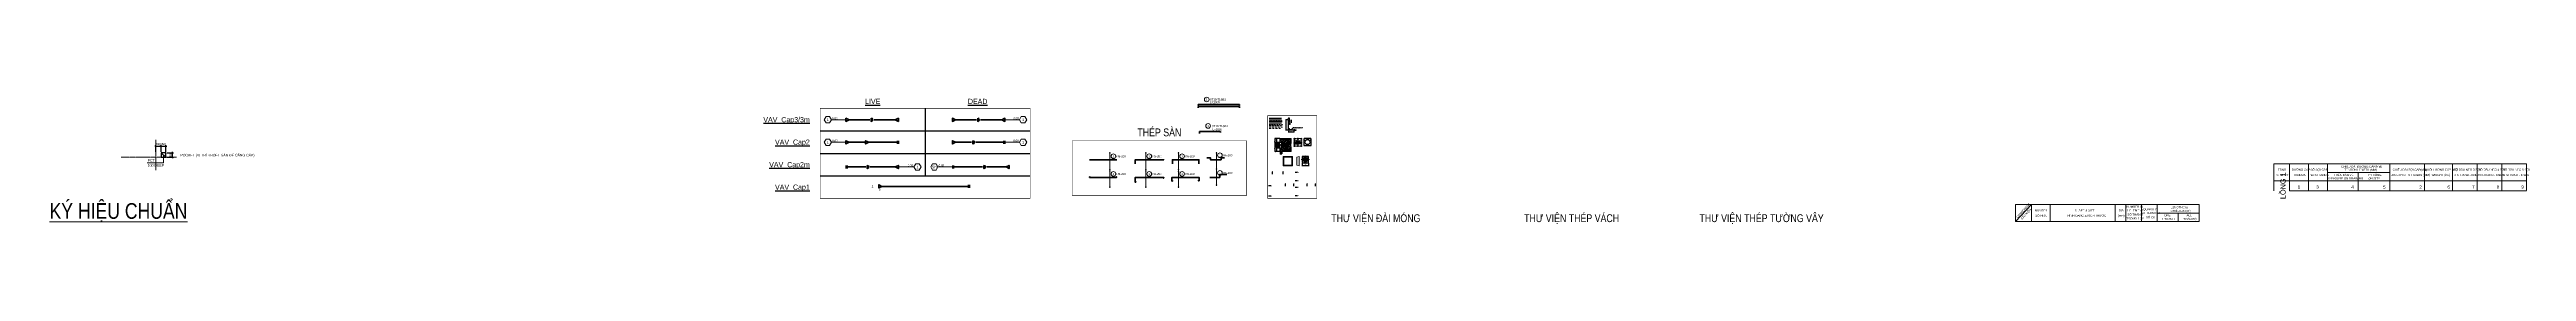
# Model space of a CAD drawing. Header units: millimetres. Extents: x 925681 to 1410834, y 71669 to 296428.
# Drawn here: x 937903 to 1173846, y 284323 to 296428 of the extents above; entities that cross this region are included whole.
import ezdxf
from ezdxf.enums import TextEntityAlignment as Align

# ---------------------------------------------------------------- set-up
doc = ezdxf.new("R2010")
doc.units = ezdxf.units.MM
doc.header["$LTSCALE"] = 100
doc.linetypes.add('CENTER', pattern=[2, 1.25, -0.25, 0.25, -0.25])
for name, color, linetype, lineweight in [('Ap0001_Statistic', 161, 'Continuous', 15), ('Ap0101_grid', 145, 'CENTER', 18), ('Ap0102_dim', 145, 'Continuous', 25), ('Ap0202_T', 141, 'Continuous', 25), ('Ap0203_T', 243, 'Continuous', 35), ('Ap0207_T', 12, 'Continuous', 25), ('Ap0208_T', 150, 'Continuous', 25), ('Ap0301_PPS', 42, 'Continuous', 30), ('Ap0302_PC', 4, 'Continuous', 9), ('Ap0310_PSS', 130, 'Continuous', 18), ('Ap0311_H', 8, 'Continuous', 15), ('Ap0312_Kh', 253, 'Continuous', 15), ('Ap0314_Kh', 253, 'Continuous', 15), ('Ap0315_FL', 145, 'Continuous', 13), ('Ap0402_Reinf.S', 6, 'Continuous', 35), ('Ap0404_Reinf.slab', 5, 'Continuous', 40), ('Ap0406_RT_Slab', 71, 'Continuous', 20), ('Ap0501-grid_steel', 61, 'CENTER', 18), ('Ap0509_SP', 140, 'Continuous', 25), ('Ap0601_BuLon', 150, 'Continuous', 13), ('Ap0601_Tendon_X', 20, 'Continuous', 50), ('Ap0602_Tendon_Y', 51, 'Continuous', 50), ('Ap0605-StrandSection', 41, 'Continuous', 25), ('STELL', 7, 'Continuous', 18)]:
    doc.layers.add(name, color=color, linetype=linetype, lineweight=lineweight)
doc.layers.add('CASTING', color=7, linetype='Continuous')
doc.layers.add('WEDGES', color=8, linetype='Continuous')
doc.styles.add('Ap_text ghi chu', font='1.shx', dxfattribs={"width": 0.8, "height": 250})
doc.styles.add('Ap_vn_vni.shx', font='vn_vni.shx', dxfattribs={"width": 0.8})
doc.styles.add('Ap_Vni-helve', font='', dxfattribs={"width": 0.8, "height": 1})
doc.styles.add('Fosup', font='1.shx', dxfattribs={"width": 0.8})
doc.styles.add('VN', font='')
doc.styles.get('Ap_Vni-helve').set_extended_font_data('VNI-Helve')
doc.styles.get('VN').set_extended_font_data('VNI-Helve-Condense')
doc.dimstyles.new('Ap_Model', dxfattribs={"dimscale": 100, "dimtxt": 2.5, "dimasz": 1, "dimexe": 1, "dimexo": 1, "dimgap": 1, "dimtad": 1, "dimdec": 0, "dimzin": 3, "dimdsep": 46, "dimtxsty": 'Ap_vn_vni.shx', "dimblk": 'ARCHTICK', "dimcen": 1, "dimdle": 1, "dimclrd": 256, "dimclre": 256, "dimclrt": 7, "dimazin": 2, "dimtfac": 100, "dimtdec": 0, "dimtix": 1, "dimtmove": 2, "dimatfit": 2, "dimldrblk": 'OPEN30', "dimfxl": 1, "dimtolj": 1, "dimtzin": 0, "dimlwd": -1, "dimlwe": -1, "dimarcsym": 0})
doc.dimstyles.new('Fosup_Model', dxfattribs={"dimscale": 100, "dimtxt": 2, "dimasz": 1, "dimexe": 1, "dimexo": 1, "dimgap": 1, "dimtad": 1, "dimdec": 0, "dimzin": 3, "dimdsep": 46, "dimtxsty": 'Fosup', "dimblk": 'ARCHTICK', "dimcen": 1, "dimdle": 1, "dimclrd": 256, "dimclre": 256, "dimclrt": 7, "dimazin": 2, "dimtfac": 100, "dimtdec": 0, "dimtix": 1, "dimtmove": 2, "dimatfit": 2, "dimldrblk": 'ARCHTICK', "dimfxl": 1, "dimtolj": 1, "dimtzin": 0, "dimlwd": -1, "dimlwe": -1, "dimarcsym": 0})
pattern_1 = [(45, (1435, 30590.5), (-1.68379802, 1.68379802), []), (45, (1436.1225, 30590.5), (-1.68379802, 1.68379802), [])]
pattern_2 = [(7, (1430, 30590.5), (-0.967338, 7.878335), [])]
pattern_3 = [(353, (1430, -29410.5), (-0.967338, -7.878335), [])]

# ---------------------------------------------------------------- blocks, each defined once
blk = doc.blocks.new('COC')
at = {"layer": 'Ap0310_PSS'}
for p, q in [((0, 1600), (17500, 1600)), ((0, 1600), (0, 0)), ((0, 0), (17500, 0)), ((1500, 1600), (1500, 0)), ((3300, 1600), (3300, 0)), ((9500, 1600), (9500, 0)), ((10500, 1600), (10500, 0)), ((12000, 1600), (12000, 0)), ((13500, 1600), (13500, 0)), ((13500, 800), (17500, 800)), ((15500, 800), (15500, 0)), ((17500, 1600), (17500, 0))]:
    blk.add_line(p, q, dxfattribs=at)
at = {"layer": 'Ap0315_FL'}
blk.add_line((1500, 1600), (0, 0), dxfattribs=at)
at = {"layer": 'Ap0203_T', "style": 'Ap_Vni-helve', "width": 0.8}
for s, p in [('COMPONENT', (186, 305)), ('CAÁU KIEÄN', (610, 149))]:
    blk.add_text(s, height=200, rotation=46.84761, dxfattribs=at).set_placement(p)
for s, p in [('NUMBER', (1820, 955)), ('SOÁ HIEÄU', (1877, 455)), ('HÌNH DAÏNG & KÍCH THÖÔÙC', (4936, 455)), ('SHAPE & SIZE', (5626, 955)), ('(mm)', (9728, 455)), ('DIA', (9826, 955)), (' TRONG 1 CK ', (10456, 189)), ('NUMBER IN ', (10565, 1305)), (' 1 ELEMENT', (10524, 955)), ('SOÁ THANH ', (10642, 556)), (' OF ELEMENT', (11939, 712)), ('QUANTITY', (12154, 1055)), ('SOÁ CK', (12413, 279)), ('1 THANH', (13940, 125)), ('ONE', (14157, 489)), ('CHIEÀU DAØI (m)', (14769, 903)), ('LENGTH (m)', (14769, 1260)), ('TOAØN BOÄ', (15982, 125)), ('ALL', (16287, 489))]:
    blk.add_text(s, height=200, dxfattribs=at).set_placement(p)
blk = doc.blocks.new('Moc')
at = {"layer": 'Ap0315_FL', "linetype": 'Continuous'}
h = blk.add_hatch(dxfattribs=at)
h.set_pattern_fill('ANSI31', color=256, scale=50, style=0)
h.set_pattern_definition([(45, (-447804.749, -236375.959), (-4.41941738, 4.41941738), [])])
h.paths.add_polyline_path([(25, 18), (25, 28), (-25, 28, 0.6), (-25, 18)])
blk.add_line((0, 18), (0, 0), dxfattribs=at)
blk.add_lwpolyline([(25, 18), (-25, 18, -0.6), (-25, 28), (25, 28), (25, 18)], format="xyb", dxfattribs=at)
blk = doc.blocks.new('*U936')
at = {"xscale": 0.8, "yscale": 0.8, "zscale": 0.8}
blk.add_blockref('Moc', (0, -14.4), dxfattribs=at)
at = {"layer": 'Defpoints', "lineweight": 90, "style": 'Ap_text ghi chu', "width": 0.8, "flags": 1}
for tag, p in [('VITRI', (33.5, 20)), ('TYPE', (33.5, 0)), ('SH', (33.5, -20))]:
    blk.add_attdef(tag, p, '', height=10, dxfattribs=at)
blk = doc.blocks.new('*U955')
at = {"lineweight": 90}
for p in [(0, 0), (100, 0), (200, 0), (300, 0), (400, 0), (500, 0), (600, 0), (700, 0), (800, 0), (900, 0), (1000, 0)]:
    blk.add_blockref('*U936', p, dxfattribs=at)
blk = doc.blocks.new('*U935')
blk.add_blockref('Moc', (0, -18))
at = {"layer": 'Defpoints', "lineweight": 90, "style": 'Ap_text ghi chu', "width": 0.8, "flags": 1}
for tag, p in [('VITRI', (33.5, 20)), ('TYPE', (33.5, 0)), ('SH', (33.5, -20))]:
    blk.add_attdef(tag, p, '', height=10, dxfattribs=at)
blk = doc.blocks.new('*U956')
at = {"lineweight": 90}
for p in [(0, 0), (125, 0), (250, 0), (375, 0), (500, 0), (625, 0), (750, 0), (875, 0), (1000, 0)]:
    blk.add_blockref('*U935', p, dxfattribs=at)
blk = doc.blocks.new('*U958')
at = {"lineweight": 90}
for p in [(0, 0), (175, 0), (350, 0), (525, 0), (700, 0), (875, 0), (1050, 0)]:
    blk.add_blockref('*U935', p, dxfattribs=at)
blk = doc.blocks.new('*U959')
at = {"lineweight": 90}
for p in [(0, 0), (200, 0), (400, 0), (600, 0), (800, 0), (1000, 0)]:
    blk.add_blockref('*U935', p, dxfattribs=at)
blk = doc.blocks.new('*U960')
at = {"lineweight": 90}
for p in [(0, 0), (225, 0), (450, 0), (675, 0), (900, 0), (1125, 0)]:
    blk.add_blockref('*U935', p, dxfattribs=at)
blk = doc.blocks.new('*U961')
at = {"lineweight": 90}
for p in [(0, 0), (250, 0), (500, 0), (750, 0), (1000, 0)]:
    blk.add_blockref('*U935', p, dxfattribs=at)
blk = doc.blocks.new('*U962')
at = {"lineweight": 90}
for p in [(0, 0), (275, 0), (550, 0), (825, 0), (1100, 0)]:
    blk.add_blockref('*U935', p, dxfattribs=at)
blk = doc.blocks.new('*U963')
at = {"lineweight": 90}
for p in [(0, 0), (300, 0), (600, 0), (900, 0)]:
    blk.add_blockref('*U935', p, dxfattribs=at)
blk = doc.blocks.new('_ArchTick')
at = {"color": 0, "linetype": 'ByBlock', "const_width": 0.15}
blk.add_lwpolyline([(-0.5, -0.5), (0.5, 0.5)], dxfattribs=at)
blk = doc.blocks.new('*D945')
at = {"layer": 'Ap0102_dim', "transparency": 16777216}
for p, q in [((-15, -34), (95, -34)), ((-10, -5), (-10, -39)), ((90, -5), (90, -39))]:
    blk.add_line(p, q, dxfattribs=at)
at = {"layer": 'Defpoints', "color": 0, "transparency": 16777216}
for p in [(-10, 0), (90, 0), (90, -34)]:
    blk.add_point(p, dxfattribs=at)
at = {"layer": 'Ap0102_dim', "transparency": 16777216, "xscale": 5, "yscale": 5, "zscale": 5, "rotation": 180}
blk.add_blockref('_ArchTick', (-10, -34), dxfattribs=at)
at = {"layer": 'Ap0102_dim', "transparency": 16777216, "xscale": 5, "yscale": 5, "zscale": 5}
blk.add_blockref('_ArchTick', (90, -34), dxfattribs=at)
at = {"layer": 'Ap0102_dim', "color": 7, "transparency": 16777216, "insert": (40, -23), "char_height": 12.5, "attachment_point": 5, "style": 'Ap_vn_vni.shx'}
blk.add_mtext('\\A1;100', dxfattribs=at)
blk = doc.blocks.new('_Open30')
for p, q in [((-1, 0.3), (0, 0)), ((0, 0), (-1, -0.3)), ((0, 0), (-1, 0))]:
    blk.add_line(p, q)
blk = doc.blocks.new('*D946')
at = {"layer": 'Ap0102_dim', "transparency": 16777216}
for p, q in [((35, 192), (51, 192)), ((35, 152), (51, 152)), ((46, 147), (46, 197))]:
    blk.add_line(p, q, dxfattribs=at)
at = {"layer": 'Defpoints', "color": 0, "transparency": 16777216}
for p in [(30, 192), (30, 152), (46, 192)]:
    blk.add_point(p, dxfattribs=at)
at = {"layer": 'Ap0102_dim', "transparency": 16777216, "xscale": 5, "yscale": 5, "zscale": 5}
for p, rotation in [((46, 192), 90), ((46, 152), 270)]:
    blk.add_blockref('_ArchTick', p, dxfattribs=dict(at, rotation=rotation))
at = {"layer": 'Ap0102_dim', "color": 7, "transparency": 16777216, "insert": (35, 172), "char_height": 12.5, "attachment_point": 5, "rotation": 90, "style": 'Ap_vn_vni.shx'}
blk.add_mtext('\\A1;40', dxfattribs=at)
blk = doc.blocks.new('*D947')
at = {"layer": 'Ap0102_dim', "transparency": 16777216}
for p, q in [((-10, 226), (-15, 226)), ((-10, 210), (-10, 231)), ((-10, 226), (10, 226)), ((10, 210), (10, 231)), ((10, 226), (15, 226))]:
    blk.add_line(p, q, dxfattribs=at)
at = {"layer": 'Defpoints', "color": 0, "transparency": 16777216}
for p in [(-10, 205), (10, 226), (10, 205)]:
    blk.add_point(p, dxfattribs=at)
at = {"layer": 'Ap0102_dim', "transparency": 16777216, "xscale": 5, "yscale": 5, "zscale": 5}
blk.add_blockref('_ArchTick', (-10, 226), dxfattribs=at)
at = {"layer": 'Ap0102_dim', "transparency": 16777216, "xscale": 5, "yscale": 5, "zscale": 5, "rotation": 180}
blk.add_blockref('_ArchTick', (10, 226), dxfattribs=at)
at = {"layer": 'Ap0102_dim', "color": 7, "transparency": 16777216, "insert": (0, 237), "char_height": 12.5, "attachment_point": 5, "style": 'Ap_vn_vni.shx'}
blk.add_mtext('\\A1;20', dxfattribs=at)
blk = doc.blocks.new('*D948')
at = {"layer": 'Ap0102_dim', "transparency": 16777216}
for p, q in [((108, 8), (132, 8)), ((127, 8), (127, 13)), ((127, 8), (127, 0)), ((108, 0), (132, 0)), ((127, 0), (127, -5))]:
    blk.add_line(p, q, dxfattribs=at)
at = {"layer": 'Defpoints', "color": 0, "transparency": 16777216}
for p in [(103, 8), (103, 0), (127, 0)]:
    blk.add_point(p, dxfattribs=at)
at = {"layer": 'Ap0102_dim', "transparency": 16777216, "xscale": 5, "yscale": 5, "zscale": 5}
for p, rotation in [((127, 8), 270), ((127, 0), 90)]:
    blk.add_blockref('_ArchTick', p, dxfattribs=dict(at, rotation=rotation))
at = {"layer": 'Ap0102_dim', "color": 7, "transparency": 16777216, "insert": (116, 4), "char_height": 12.5, "attachment_point": 5, "rotation": 90, "style": 'Ap_vn_vni.shx'}
blk.add_mtext('\\A1;8', dxfattribs=at)
blk = doc.blocks.new('*D949')
at = {"layer": 'Ap0102_dim', "transparency": 16777216}
for p, q in [((10, 114), (5, 114)), ((10, 137), (10, 109)), ((10, 114), (18, 114)), ((18, 137), (18, 109)), ((18, 114), (23, 114))]:
    blk.add_line(p, q, dxfattribs=at)
at = {"layer": 'Defpoints', "color": 0, "transparency": 16777216}
for p in [(10, 142), (18, 142), (18, 114)]:
    blk.add_point(p, dxfattribs=at)
at = {"layer": 'Ap0102_dim', "transparency": 16777216, "xscale": 5, "yscale": 5, "zscale": 5}
blk.add_blockref('_ArchTick', (10, 114), dxfattribs=at)
at = {"layer": 'Ap0102_dim', "transparency": 16777216, "xscale": 5, "yscale": 5, "zscale": 5, "rotation": 180}
blk.add_blockref('_ArchTick', (18, 114), dxfattribs=at)
at = {"layer": 'Ap0102_dim', "color": 7, "transparency": 16777216, "insert": (14, 125), "char_height": 12.5, "attachment_point": 5, "style": 'Ap_vn_vni.shx'}
blk.add_mtext('\\A1;8', dxfattribs=at)
blk = doc.blocks.new('*D950')
at = {"layer": 'Ap0102_dim', "transparency": 16777216}
blk.add_arc((-10, 8), 22.6, 0, 90, dxfattribs=at)
at = {"layer": 'Defpoints', "color": 0, "transparency": 16777216}
for p in [(-10, 182), (-10, 13), (-5, 8), (10, 19), (90, 8)]:
    blk.add_point(p, dxfattribs=at)
at = {"layer": 'Ap0102_dim', "transparency": 16777216, "xscale": 5, "yscale": 5, "zscale": 5}
for p, rotation in [((-10, 31), 179.9999999999999), ((13, 8), 270)]:
    blk.add_blockref('_ArchTick', p, dxfattribs=dict(at, rotation=rotation))
at = {"layer": 'Ap0102_dim', "color": 7, "transparency": 16777216, "insert": (14, 32), "char_height": 12.5, "attachment_point": 5, "rotation": 315, "style": 'Ap_vn_vni.shx'}
blk.add_mtext('\\A1;90°', dxfattribs=at)
blk = doc.blocks.new('*D951')
at = {"layer": 'Ap0102_dim', "transparency": 16777216}
for p, q in [((-23, 200), (-60, 200)), ((-23, 0), (-60, 0)), ((-55, -5), (-55, 205))]:
    blk.add_line(p, q, dxfattribs=at)
at = {"layer": 'Defpoints', "color": 0, "transparency": 16777216}
for p in [(-55, 200), (-18, 200), (-18, 0)]:
    blk.add_point(p, dxfattribs=at)
at = {"layer": 'Ap0102_dim', "transparency": 16777216, "xscale": 5, "yscale": 5, "zscale": 5}
for p, rotation in [((-55, 200), 90), ((-55, 0), 270)]:
    blk.add_blockref('_ArchTick', p, dxfattribs=dict(at, rotation=rotation))
at = {"layer": 'Ap0102_dim', "color": 7, "transparency": 16777216, "insert": (-66, 100), "char_height": 12.5, "attachment_point": 5, "rotation": 90, "style": 'Ap_vn_vni.shx'}
blk.add_mtext('\\A1;200', dxfattribs=at)
blk = doc.blocks.new('ADASDAS')
at = {"layer": 'Ap0501-grid_steel', "linetype": 'CENTER', "ltscale": 0.2}
for p, q in [((30, 0), (-30, 0)), ((0, 30), (0, -30))]:
    blk.add_line(p, q, dxfattribs=at)
at = {"layer": 'Ap0605-StrandSection'}
blk.add_circle((0, 0), 20, dxfattribs=at)
blk = doc.blocks.new('*U403')
at = {"layer": 'Ap0101_grid', "linetype": 'CENTER', "ltscale": 0.5}
blk.add_line((400, 0), (-400, 0), dxfattribs=at)
at = {"layer": 'Ap0101_grid', "linetype": 'CENTER', "ltscale": 0.2}
blk.add_line((0, -440), (0, 440), dxfattribs=at)
at = {"layer": 'Ap0101_grid', "linetype": 'CENTER', "ltscale": 0.5}
blk.add_lwpolyline([(320, -360), (320, 360), (-320, 360), (-320, -360)], close=True, dxfattribs=at)
at = {"layer": 'Ap0605-StrandSection'}
blk.add_circle((0, 0), 88, dxfattribs=at)
at = {"yscale": 1.6, "zscale": 1.6}
for p, xscale, rotation in [((-320, 360), 1.6, 90), ((-320, 240), 1.6, 90), ((-320, 120), 1.6, 90), ((-320, 0), 1.6, 90), ((-160, 120), -1.6, 270), ((-160, 0), -1.6, 270), ((0, 360), 1.6, 90), ((0, 240), 1.6, 90), ((0, 120), 1.6, 90), ((160, 120), 1.6, 90), ((160, 0), 1.6, 90), ((320, 360), 1.6, 90), ((320, 240), 1.6, 90), ((320, 120), 1.6, 90), ((320, 0), 1.6, 90), ((-320, -120), 1.6, 90), ((-320, -240), 1.6, 90), ((-320, -360), 1.6, 90), ((-160, -120), -1.6, 270), ((0, -120), 1.6, 90), ((0, -240), 1.6, 90), ((0, -360), 1.6, 90), ((160, -120), 1.6, 90), ((320, -120), 1.6, 90), ((320, -240), 1.6, 90), ((320, -360), 1.6, 90)]:
    blk.add_blockref('ADASDAS', p, dxfattribs=dict(at, xscale=xscale, rotation=rotation))
blk = doc.blocks.new('*U404')
at = {"layer": 'Ap0311_H', "color": 8, "linetype": 'CENTER', "ltscale": 0.2}
for p, q in [((-204, -29), (-76, 193)), ((-76, -193), (-204, 29)), ((192, 54), (-190, 54)), ((-174, -85), (-13, 193)), ((-13, -193), (-173, 83)), ((161, 108), (-161, 108)), ((-143, -139), (49, 193)), ((49, -193), (-143, 139)), ((130, 162), (-130, 162)), ((112, -193), (-112, 193)), ((-112, -193), (112, 193)), ((143, -139), (-49, 193)), ((-49, -193), (143, 139)), ((174, -85), (13, 193)), ((13, -193), (174, 85)), ((187, 0), (76, 193)), ((192, -54), (-192, -54)), ((161, -108), (-161, -108)), ((130, -162), (-130, -162)), ((76, -193), (187, 0))]:
    blk.add_line(p, q, dxfattribs=at)
at = {"layer": 'Ap0501-grid_steel', "linetype": 'CENTER', "ltscale": 0.5}
for p, q in [((0, -390), (0, 390)), ((390, 0), (-390, 0))]:
    blk.add_line(p, q, dxfattribs=at)
at = {"layer": 'Ap0509_SP', "color": 41, "linetype": 'Continuous', "ltscale": 0.5}
for centre, radius in [((-125, 108), 26), ((-125, 0), 26), ((-125, 108), 24), ((-125, 0), 24), ((-125, 108), 13), ((-125, 0), 13), ((-94, 54), 26), ((-94, 54), 24), ((-94, 54), 13), ((-62, 108), 26), ((-62, 0), 26), ((-62, 108), 24), ((-62, 0), 24), ((-62, 108), 13), ((-62, 0), 13), ((-31, 162), 26), ((-31, 54), 26), ((-31, 162), 24), ((-31, 54), 24), ((-31, 162), 13), ((-31, 54), 13), ((0, 108), 26), ((0, 108), 24), ((0, 108), 13), ((31, 162), 26), ((31, 54), 26), ((31, 162), 24), ((31, 54), 24), ((31, 162), 13), ((31, 54), 13), ((62, 108), 26), ((62, 0), 26), ((62, 108), 24), ((62, 0), 24), ((62, 108), 13), ((62, 0), 13), ((94, 54), 26), ((94, 54), 24), ((94, 54), 13), ((125, 108), 26), ((125, 0), 26), ((125, 108), 24), ((125, 0), 24), ((125, 108), 13), ((125, 0), 13), ((-125, -108), 26), ((-125, -108), 24), ((-125, -108), 13), ((-94, -54), 26), ((-94, -54), 24), ((-94, -54), 13), ((-62, -108), 26), ((-62, -108), 24), ((-62, -108), 13), ((-31, -54), 26), ((-31, -162), 26), ((-31, -54), 24), ((-31, -162), 24), ((-31, -54), 13), ((-31, -162), 13), ((0, -108), 26), ((0, -108), 24), ((0, -108), 13), ((31, -54), 26), ((31, -162), 26), ((31, -54), 24), ((31, -162), 24), ((31, -54), 13), ((31, -162), 13), ((62, -108), 26), ((62, -108), 24), ((62, -108), 13), ((94, -54), 26), ((94, -54), 24), ((94, -54), 13), ((125, -108), 26), ((125, -108), 24), ((125, -108), 13)]:
    blk.add_circle(centre, radius, dxfattribs=at)
blk = doc.blocks.new('*D393')
at = {"layer": 'Ap0102_dim', "transparency": 16777216}
for p, q in [((-20, 698), (-136, 698)), ((-20, 483), (-136, 483)), ((-111, 458), (-111, 723))]:
    blk.add_line(p, q, dxfattribs=at)
at = {"layer": 'Defpoints', "color": 0, "transparency": 16777216}
for p in [(-111, 698), (5, 698), (5, 483)]:
    blk.add_point(p, dxfattribs=at)
at = {"layer": 'Ap0102_dim', "transparency": 16777216, "xscale": 25, "yscale": 25, "zscale": 25}
for p, rotation in [((-111, 698), 90), ((-111, 483), 270)]:
    blk.add_blockref('_ArchTick', p, dxfattribs=dict(at, rotation=rotation))
at = {"layer": 'Ap0102_dim', "color": 7, "transparency": 16777216, "insert": (-168, 590), "char_height": 62.5, "attachment_point": 5, "rotation": 90, "style": 'Ap_vn_vni.shx'}
blk.add_mtext('\\A1;{\\Fiso.shx;%%c215}', dxfattribs=at)
blk = doc.blocks.new('*D394')
at = {"layer": 'Ap0102_dim', "transparency": 16777216}
for p, q in [((-25, 740), (-262, 740)), ((-25, 440), (-262, 440)), ((-237, 415), (-237, 765))]:
    blk.add_line(p, q, dxfattribs=at)
at = {"layer": 'Defpoints', "color": 0, "transparency": 16777216}
for p in [(-237, 740), (0, 740), (0, 440)]:
    blk.add_point(p, dxfattribs=at)
at = {"layer": 'Ap0102_dim', "transparency": 16777216, "xscale": 25, "yscale": 25, "zscale": 25}
for p, rotation in [((-237, 740), 90), ((-237, 440), 270)]:
    blk.add_blockref('_ArchTick', p, dxfattribs=dict(at, rotation=rotation))
at = {"layer": 'Ap0102_dim', "color": 7, "transparency": 16777216, "insert": (-293, 590), "char_height": 62.5, "attachment_point": 5, "rotation": 90, "style": 'Ap_vn_vni.shx'}
blk.add_mtext('\\A1;300', dxfattribs=at)
blk = doc.blocks.new('*D395')
at = {"layer": 'Ap0102_dim', "transparency": 16777216}
for p, q in [((-381, 590), (-514, 590)), ((-381, 0), (-514, 0)), ((-489, -25), (-489, 615))]:
    blk.add_line(p, q, dxfattribs=at)
at = {"layer": 'Defpoints', "color": 0, "transparency": 16777216}
for p in [(-489, 590), (-356, 590), (-356, 0)]:
    blk.add_point(p, dxfattribs=at)
at = {"layer": 'Ap0102_dim', "transparency": 16777216, "xscale": 25, "yscale": 25, "zscale": 25}
for p, rotation in [((-489, 590), 90), ((-489, 0), 270)]:
    blk.add_blockref('_ArchTick', p, dxfattribs=dict(at, rotation=rotation))
at = {"layer": 'Ap0102_dim', "color": 7, "transparency": 16777216, "insert": (-545, 295), "char_height": 62.5, "attachment_point": 5, "rotation": 90, "style": 'Ap_vn_vni.shx'}
blk.add_mtext('\\A1;590', dxfattribs=at)
blk = doc.blocks.new('*D396')
at = {"layer": 'Ap0102_dim', "transparency": 16777216}
for p, q in [((-381, 1220), (-514, 1220)), ((-381, 590), (-514, 590)), ((-489, 565), (-489, 1245))]:
    blk.add_line(p, q, dxfattribs=at)
at = {"layer": 'Defpoints', "color": 0, "transparency": 16777216}
for p in [(-489, 1220), (-356, 1220), (-356, 590)]:
    blk.add_point(p, dxfattribs=at)
at = {"layer": 'Ap0102_dim', "transparency": 16777216, "xscale": 25, "yscale": 25, "zscale": 25}
for p, rotation in [((-489, 1220), 90), ((-489, 590), 270)]:
    blk.add_blockref('_ArchTick', p, dxfattribs=dict(at, rotation=rotation))
at = {"layer": 'Ap0102_dim', "color": 7, "transparency": 16777216, "insert": (-545, 905), "char_height": 62.5, "attachment_point": 5, "rotation": 90, "style": 'Ap_vn_vni.shx'}
blk.add_mtext('\\A1;630', dxfattribs=at)
blk = doc.blocks.new('*D397')
at = {"layer": 'Ap0102_dim', "transparency": 16777216}
for p, q in [((-25, 400), (-381, 400)), ((-25, 320), (-381, 320)), ((-356, 400), (-356, 425)), ((-356, 400), (-356, 320)), ((-356, 320), (-356, 295))]:
    blk.add_line(p, q, dxfattribs=at)
at = {"layer": 'Defpoints', "color": 0, "transparency": 16777216}
for p in [(-356, 320), (0, 400), (0, 320)]:
    blk.add_point(p, dxfattribs=at)
at = {"layer": 'Ap0102_dim', "transparency": 16777216, "xscale": 25, "yscale": 25, "zscale": 25}
for p, rotation in [((-356, 400), 270), ((-356, 320), 90)]:
    blk.add_blockref('_ArchTick', p, dxfattribs=dict(at, rotation=rotation))
at = {"layer": 'Ap0102_dim', "color": 7, "transparency": 16777216, "insert": (-413, 360), "char_height": 62.5, "attachment_point": 5, "rotation": 90, "style": 'Ap_vn_vni.shx'}
blk.add_mtext('\\A1;80', dxfattribs=at)
blk = doc.blocks.new('*D398')
at = {"layer": 'Ap0102_dim', "transparency": 16777216}
for p, q in [((-25, 780), (-381, 780)), ((-25, 400), (-381, 400)), ((-356, 375), (-356, 805))]:
    blk.add_line(p, q, dxfattribs=at)
at = {"layer": 'Defpoints', "color": 0, "transparency": 16777216}
for p in [(-356, 780), (0, 780), (0, 400)]:
    blk.add_point(p, dxfattribs=at)
at = {"layer": 'Ap0102_dim', "transparency": 16777216, "xscale": 25, "yscale": 25, "zscale": 25}
for p, rotation in [((-356, 780), 90), ((-356, 400), 270)]:
    blk.add_blockref('_ArchTick', p, dxfattribs=dict(at, rotation=rotation))
at = {"layer": 'Ap0102_dim', "color": 7, "transparency": 16777216, "insert": (-413, 590), "char_height": 62.5, "attachment_point": 5, "rotation": 90, "style": 'Ap_vn_vni.shx'}
blk.add_mtext('\\A1;380', dxfattribs=at)
blk = doc.blocks.new('*D399')
at = {"layer": 'Ap0102_dim', "transparency": 16777216}
for p, q in [((0, -218), (-25, -218)), ((0, -25), (0, -243)), ((0, -218), (80, -218)), ((80, -25), (80, -243)), ((80, -218), (105, -218))]:
    blk.add_line(p, q, dxfattribs=at)
at = {"layer": 'Defpoints', "color": 0, "transparency": 16777216}
for p in [(0, 0), (80, 0), (80, -218)]:
    blk.add_point(p, dxfattribs=at)
at = {"layer": 'Ap0102_dim', "transparency": 16777216, "xscale": 25, "yscale": 25, "zscale": 25}
blk.add_blockref('_ArchTick', (0, -218), dxfattribs=at)
at = {"layer": 'Ap0102_dim', "transparency": 16777216, "xscale": 25, "yscale": 25, "zscale": 25, "rotation": 180}
blk.add_blockref('_ArchTick', (80, -218), dxfattribs=at)
at = {"layer": 'Ap0102_dim', "color": 7, "transparency": 16777216, "insert": (40, -162), "char_height": 62.5, "attachment_point": 5, "style": 'Ap_vn_vni.shx'}
blk.add_mtext('\\A1;80', dxfattribs=at)
blk = doc.blocks.new('*D400')
at = {"layer": 'Ap0102_dim', "transparency": 16777216}
for p, q in [((55, -218), (175, -218)), ((80, -25), (80, -243)), ((150, -25), (150, -243))]:
    blk.add_line(p, q, dxfattribs=at)
at = {"layer": 'Defpoints', "color": 0, "transparency": 16777216}
for p in [(80, 0), (150, 0), (150, -218)]:
    blk.add_point(p, dxfattribs=at)
at = {"layer": 'Ap0102_dim', "transparency": 16777216, "xscale": 25, "yscale": 25, "zscale": 25, "rotation": 180}
blk.add_blockref('_ArchTick', (80, -218), dxfattribs=at)
at = {"layer": 'Ap0102_dim', "transparency": 16777216, "xscale": 25, "yscale": 25, "zscale": 25}
blk.add_blockref('_ArchTick', (150, -218), dxfattribs=at)
at = {"layer": 'Ap0102_dim', "color": 7, "transparency": 16777216, "insert": (196, -162), "char_height": 62.5, "attachment_point": 5, "style": 'Ap_vn_vni.shx'}
blk.add_mtext('\\A1;70', dxfattribs=at)
blk = doc.blocks.new('*D390')
at = {"layer": 'Ap0102_dim', "transparency": 16777216}
for p, q in [((-25, 320), (-381, 320)), ((-25, 0), (-381, 0)), ((-356, 345), (-356, -25))]:
    blk.add_line(p, q, dxfattribs=at)
at = {"layer": 'Defpoints', "color": 0, "transparency": 16777216}
for p in [(-356, 0), (0, 320), (0, 0)]:
    blk.add_point(p, dxfattribs=at)
at = {"layer": 'Ap0102_dim', "transparency": 16777216, "xscale": 25, "yscale": 25, "zscale": 25}
for p, rotation in [((-356, 320), 90), ((-356, 0), 270)]:
    blk.add_blockref('_ArchTick', p, dxfattribs=dict(at, rotation=rotation))
at = {"layer": 'Ap0102_dim', "color": 7, "transparency": 16777216, "insert": (-413, -60), "char_height": 62.5, "attachment_point": 5, "rotation": 90, "style": 'Ap_vn_vni.shx'}
blk.add_mtext('\\A1;320', dxfattribs=at)
blk = doc.blocks.new('*D391')
at = {"layer": 'Ap0102_dim', "transparency": 16777216}
for p, q in [((-25, 860), (-381, 860)), ((-25, 780), (-381, 780)), ((-356, 860), (-356, 885)), ((-356, 860), (-356, 780)), ((-356, 780), (-356, 755))]:
    blk.add_line(p, q, dxfattribs=at)
at = {"layer": 'Defpoints', "color": 0, "transparency": 16777216}
for p in [(-356, 780), (0, 860), (0, 780)]:
    blk.add_point(p, dxfattribs=at)
at = {"layer": 'Ap0102_dim', "transparency": 16777216, "xscale": 25, "yscale": 25, "zscale": 25}
for p, rotation in [((-356, 860), 270), ((-356, 780), 90)]:
    blk.add_blockref('_ArchTick', p, dxfattribs=dict(at, rotation=rotation))
at = {"layer": 'Ap0102_dim', "color": 7, "transparency": 16777216, "insert": (-413, 820), "char_height": 62.5, "attachment_point": 5, "rotation": 90, "style": 'Ap_vn_vni.shx'}
blk.add_mtext('\\A1;80', dxfattribs=at)
blk = doc.blocks.new('*D392')
at = {"layer": 'Ap0102_dim', "transparency": 16777216}
for p, q in [((-25, 1220), (-381, 1220)), ((-25, 860), (-381, 860)), ((-356, 1245), (-356, 835))]:
    blk.add_line(p, q, dxfattribs=at)
at = {"layer": 'Defpoints', "color": 0, "transparency": 16777216}
for p in [(-356, 860), (0, 1220), (0, 860)]:
    blk.add_point(p, dxfattribs=at)
at = {"layer": 'Ap0102_dim', "transparency": 16777216, "xscale": 25, "yscale": 25, "zscale": 25}
for p, rotation in [((-356, 1220), 90), ((-356, 860), 270)]:
    blk.add_blockref('_ArchTick', p, dxfattribs=dict(at, rotation=rotation))
at = {"layer": 'Ap0102_dim', "color": 7, "transparency": 16777216, "insert": (-413, 1040), "char_height": 62.5, "attachment_point": 5, "rotation": 90, "style": 'Ap_vn_vni.shx'}
blk.add_mtext('\\A1;360', dxfattribs=at)
blk = doc.blocks.new('*U401')
at = {"layer": 'Ap0311_H', "linetype": 'CENTER', "ltscale": 0.2}
for p, q in [((-150, 150), (-123, 123)), ((-140, 130), (-120, 130)), ((-130, 120), (-130, 140)), ((117, 117), (150, 150)), ((130, 148), (130, 111)), ((-150, -150), (-123, -123)), ((-140, -130), (-120, -130)), ((-130, -120), (-130, -140)), ((140, -130), (120, -130)), ((150, -150), (123, -123)), ((130, -120), (130, -140))]:
    blk.add_line(p, q, dxfattribs=at)
at = {"layer": 'Ap0311_H', "linetype": 'CENTER'}
blk.add_line((148, 130), (111, 130), dxfattribs=at)
at = {"layer": 'Ap0311_H', "linetype": 'Continuous', "ltscale": 0.5}
for points in [[(-32, 138), (-43, 118), (-36, 118), (-24, 138), (-32, 138)], [(-19, 138), (-31, 118), (19, 118), (31, 138), (-19, 138)], [(36, 138), (24, 118), (32, 118), (43, 138), (36, 138)]]:
    blk.add_lwpolyline(points, dxfattribs=at)
blk.add_lwpolyline([(-31, -118, 1.0000058), (-31, -138), (31, -138, 1), (31, -118), (-31, -118)], format="xyb", dxfattribs=at)
at = {"layer": 'Ap0509_SP', "linetype": 'Continuous', "ltscale": 0.5}
blk.add_lwpolyline([(140, -150, 0.4142136), (150, -140), (150, 140, 0.4142136), (140, 150), (-140, 150, 0.4142136), (-150, 140), (-150, -140, 0.4142136), (-140, -150)], format="xyb", close=True, dxfattribs=at)
at = {"layer": 'Ap0509_SP'}
for radius in [110, 108]:
    blk.add_circle((0, 0), radius, dxfattribs=at)
at = {"layer": 'Ap0601_BuLon', "linetype": 'Continuous', "ltscale": 0.5}
for centre, radius in [((-130, 130), 5), ((-130, 130), 4), ((130, 130), 13.5), ((130, 130), 12.5), ((-130, -130), 5), ((-130, -130), 4), ((130, -130), 5), ((130, -130), 4)]:
    blk.add_circle(centre, radius, dxfattribs=at)
at = {"layer": 'Ap0202_T', "style": 'Ap_vn_vni.shx', "width": 0.8}
blk.add_text('VLM', height=15, dxfattribs=at).set_placement((-17, 121))
blk = doc.blocks.new('*D405')
at = {"layer": 'Ap0102_dim', "transparency": 16777216}
for p, q in [((1057185, 289895), (1057885, 289895)), ((1057235, 290114), (1057235, 289845)), ((1057835, 290114), (1057835, 289845))]:
    blk.add_line(p, q, dxfattribs=at)
at = {"layer": 'Defpoints', "color": 0, "transparency": 16777216}
for p in [(1057235, 290164), (1057835, 290164), (1057835, 289895)]:
    blk.add_point(p, dxfattribs=at)
at = {"layer": 'Ap0102_dim', "transparency": 16777216, "xscale": 50, "yscale": 50, "zscale": 50, "rotation": 180}
blk.add_blockref('_ArchTick', (1057235, 289895), dxfattribs=at)
at = {"layer": 'Ap0102_dim', "transparency": 16777216, "xscale": 50, "yscale": 50, "zscale": 50}
blk.add_blockref('_ArchTick', (1057835, 289895), dxfattribs=at)
at = {"layer": 'Ap0102_dim', "color": 7, "transparency": 16777216, "insert": (1057535, 290007), "char_height": 125, "attachment_point": 5, "style": 'Ap_vn_vni.shx'}
blk.add_mtext('\\A1;300', dxfattribs=at)
blk = doc.blocks.new('*U358')
at = {"layer": 'Ap0314_Kh'}
for points in [[(-450, -450), (450, -450), (450, 450), (-450, 450)], [(-375, -375), (375, -375), (375, 375), (-375, 375)], [(1099.5, -450), (849.5, -375), (849.5, 375), (1099.5, 450)]]:
    blk.add_lwpolyline(points, close=True, dxfattribs=at)
for points in [[(-375, 375), (-450, 450)], [(375, 375), (450, 450)], [(-375, -375), (-450, -450)], [(375, -375), (450, -450)]]:
    blk.add_lwpolyline(points, dxfattribs=at)
blk = doc.blocks.new('*U402')
at = {"layer": 'Ap0311_H', "linetype": 'CENTER', "ltscale": 0.2}
for p, q in [((-168, 168), (-141, 140)), ((-158, 147), (-138, 147)), ((-148, 138), (-148, 158)), ((134, 134), (168, 168)), ((147, 166), (147, 129)), ((-168, -168), (-140, -140)), ((-158, -148), (-138, -148)), ((-148, -138), (-148, -158)), ((158, -148), (138, -148)), ((168, -168), (141, -140)), ((148, -138), (148, -158))]:
    blk.add_line(p, q, dxfattribs=at)
at = {"layer": 'Ap0311_H', "linetype": 'CENTER'}
blk.add_line((166, 147), (129, 147), dxfattribs=at)
at = {"layer": 'Ap0311_H', "linetype": 'Continuous', "ltscale": 0.5}
for points in [[(-32, 156), (-43, 136), (-36, 136), (-24, 156), (-32, 156)], [(-19, 156), (-31, 136), (19, 136), (31, 156), (-19, 156)], [(36, 156), (24, 136), (32, 136), (43, 156), (36, 156)]]:
    blk.add_lwpolyline(points, dxfattribs=at)
blk.add_lwpolyline([(-31, -136, 1.0000058), (-31, -156), (31, -156, 1), (31, -136), (-31, -136)], format="xyb", dxfattribs=at)
at = {"layer": 'Ap0509_SP', "linetype": 'Continuous', "ltscale": 0.5}
blk.add_lwpolyline([(158, -168, 0.4142136), (168, -158), (168, 158, 0.4142136), (158, 168), (-158, 168, 0.4142136), (-168, 158), (-168, -158, 0.4142136), (-158, -168)], format="xyb", close=True, dxfattribs=at)
at = {"layer": 'Ap0509_SP'}
for radius in [122, 120]:
    blk.add_circle((0, 0), radius, dxfattribs=at)
at = {"layer": 'Ap0601_BuLon', "linetype": 'Continuous', "ltscale": 0.5}
for centre, radius in [((-148, 147), 5), ((-148, 147), 4), ((147, 147), 13.5), ((147, 147), 12.5), ((-148, -148), 5), ((-148, -148), 4), ((147, -148), 5), ((147, -148), 4)]:
    blk.add_circle(centre, radius, dxfattribs=at)
at = {"layer": 'Ap0202_T', "style": 'Ap_vn_vni.shx', "width": 0.8}
blk.add_text('VLM', height=15, dxfattribs=at).set_placement((-17, 138))
blk = doc.blocks.new('*D931')
at = {"layer": 'Ap0102_dim', "transparency": 16777216}
for p, q in [((948023, 291753), (947923, 291753)), ((948023, 291203), (948023, 291853)), ((948023, 291753), (948523, 291753)), ((948523, 291203), (948523, 291853)), ((948523, 291753), (948623, 291753))]:
    blk.add_line(p, q, dxfattribs=at)
at = {"layer": 'Defpoints', "color": 0, "transparency": 16777216}
for p in [(948023, 291103), (948523, 291753), (948523, 291103)]:
    blk.add_point(p, dxfattribs=at)
at = {"layer": 'Ap0102_dim', "transparency": 16777216, "xscale": 100, "yscale": 100, "zscale": 100}
blk.add_blockref('_ArchTick', (948023, 291753), dxfattribs=at)
at = {"layer": 'Ap0102_dim', "transparency": 16777216, "xscale": 100, "yscale": 100, "zscale": 100, "rotation": 180}
blk.add_blockref('_ArchTick', (948523, 291753), dxfattribs=at)
at = {"layer": 'Ap0102_dim', "color": 7, "transparency": 16777216, "insert": (948273, 291953), "char_height": 200, "attachment_point": 5, "style": 'Ap_vn_vni.shx'}
blk.add_mtext('\\A1;500', dxfattribs=at)
blk = doc.blocks.new('*D932')
at = {"layer": 'Ap0102_dim', "transparency": 16777216}
for p, q in [((948523, 291753), (948423, 291753)), ((948523, 291203), (948523, 291853)), ((948523, 291753), (948973, 291753)), ((948973, 291203), (948973, 291853)), ((948973, 291753), (949073, 291753))]:
    blk.add_line(p, q, dxfattribs=at)
at = {"layer": 'Defpoints', "color": 0, "transparency": 16777216}
for p in [(948523, 291103), (948973, 291753), (948973, 291103)]:
    blk.add_point(p, dxfattribs=at)
at = {"layer": 'Ap0102_dim', "transparency": 16777216, "xscale": 100, "yscale": 100, "zscale": 100}
blk.add_blockref('_ArchTick', (948523, 291753), dxfattribs=at)
at = {"layer": 'Ap0102_dim', "transparency": 16777216, "xscale": 100, "yscale": 100, "zscale": 100, "rotation": 180}
blk.add_blockref('_ArchTick', (948973, 291753), dxfattribs=at)
at = {"layer": 'Ap0102_dim', "color": 7, "transparency": 16777216, "insert": (948748, 291953), "char_height": 200, "attachment_point": 5, "style": 'Ap_vn_vni.shx'}
blk.add_mtext('\\A1;450', dxfattribs=at)
blk = doc.blocks.new('*D933')
at = {"layer": 'Ap0102_dim', "transparency": 16777216}
for p, q in [((949073, 291103), (949724, 291103)), ((949073, 290703), (949724, 290703)), ((949624, 291103), (949624, 291203)), ((949624, 290703), (949624, 291103)), ((949624, 290703), (949624, 290603))]:
    blk.add_line(p, q, dxfattribs=at)
at = {"layer": 'Defpoints', "color": 0, "transparency": 16777216}
for p in [(948973, 291103), (948973, 290703), (949624, 291103)]:
    blk.add_point(p, dxfattribs=at)
at = {"layer": 'Ap0102_dim', "transparency": 16777216, "xscale": 100, "yscale": 100, "zscale": 100}
for p, rotation in [((949624, 291103), 270), ((949624, 290703), 90)]:
    blk.add_blockref('_ArchTick', p, dxfattribs=dict(at, rotation=rotation))
at = {"layer": 'Ap0102_dim', "color": 7, "transparency": 16777216, "insert": (949424, 290903), "char_height": 200, "attachment_point": 5, "rotation": 90, "style": 'Ap_vn_vni.shx'}
blk.add_mtext('\\A1;400', dxfattribs=at)
blk = doc.blocks.new('*U964')
at = {"lineweight": 90}
for p in [(0, 0), (150, 0), (300, 0), (450, 0), (600, 0), (750, 0), (900, 0), (1050, 0)]:
    blk.add_blockref('*U935', p, dxfattribs=at)
blk = doc.blocks.new('*U1047')
for p, q in [((-8350, 0), (-100, 0)), ((-100, 150), (-100, -150)), ((-100, 150), (-100, -150))]:
    blk.add_line(p, q)
blk.add_lwpolyline([(-8350, 0), (-8650, 150), (-8650, -150)], close=True)
blk.add_lwpolyline([(-8350, 0), (-8650, 150), (-8650, -150)], close=True)
at = {"layer": 'Defpoints', "color": 225}
blk.add_line((0, 150), (0, -150), dxfattribs=at)
blk.add_line((0, 150), (0, -150), dxfattribs=at)
at = {"layer": 'Defpoints', "style": 'Ap_vn_vni.shx', "width": 0.8}
blk.add_attdef('SH', text='', height=250, dxfattribs=at).set_placement((-9150, 0), align=Align.MIDDLE_RIGHT)
blk.add_attdef('SOSOICAP', (-8650, -400), '', height=250, dxfattribs=at)
blk = doc.blocks.new('*U1054')
for p, q in [((100, 150), (100, -150)), ((100, 150), (100, -150)), ((1901, 0), (100, 0)), ((4700, 0), (2301, 0))]:
    blk.add_line(p, q)
blk.add_lwpolyline([(2025, 150), (2025, -150, 1)], format="xyb", close=True)
blk.add_lwpolyline([(4700, 0), (5000, 150), (5000, -150)], close=True)
blk.add_lwpolyline([(4700, 0), (5000, 150), (5000, -150)], close=True)
at = {"layer": 'Ap0314_Kh'}
blk.add_line((5000, 0), (6470, 0), dxfattribs=at)
blk.add_lwpolyline([(6985, 298), (7157, 0), (6985, -298), (6642, -298), (6470, 0), (6642, 298)], close=True, dxfattribs=at)
at = {"layer": 'Defpoints', "color": 225}
blk.add_line((0, 150), (0, -150), dxfattribs=at)
blk.add_line((0, 150), (0, -150), dxfattribs=at)
at = {"layer": 'Ap0202_T', "style": 'Ap_vn_vni.shx', "width": 0.8}
blk.add_attdef('KHOANGCACH', text='', height=200, rotation=0, dxfattribs=at).set_placement((6402, 150), align=Align.MIDDLE_RIGHT)
at = {"layer": 'Ap0202_T', "style": 'Ap_vn_vni.shx', "width": 0.8, "flags": 4}
blk.add_attdef('SH', text='', height=250, dxfattribs=at).set_placement((6814, 0), align=Align.MIDDLE_CENTER)
blk = doc.blocks.new('*U1050')
for p, q in [((300, 0), (1801, 0)), ((2201, 0), (4900, 0)), ((4900, 150), (4900, -150)), ((4900, 150), (4900, -150))]:
    blk.add_line(p, q)
for points in [[(300, 0), (0, 150), (0, -150)], [(300, 0), (0, 150), (0, -150)], [(2166, 0), (1866, 150), (1866, -150)]]:
    blk.add_lwpolyline(points, close=True)
at = {"layer": 'Ap0314_Kh'}
blk.add_line((0, 0), (-1384, 0), dxfattribs=at)
blk.add_lwpolyline([(-1899, 298), (-2071, 0), (-1899, -298), (-1556, -298), (-1384, 0), (-1556, 298)], close=True, dxfattribs=at)
at = {"layer": 'Defpoints', "color": 225}
blk.add_line((5000, 150), (5000, -150), dxfattribs=at)
blk.add_line((5000, 150), (5000, -150), dxfattribs=at)
at = {"layer": 'Ap0202_T', "style": 'Ap_vn_vni.shx', "width": 0.8, "flags": 4}
blk.add_attdef('SH', text='', height=250, rotation=360, dxfattribs=at).set_placement((-1728, 0), align=Align.MIDDLE_CENTER)
at = {"layer": 'Ap0202_T', "style": 'Ap_vn_vni.shx', "width": 0.8}
blk.add_attdef('KHOANGCACH', text='', height=200, rotation=360, dxfattribs=at).set_placement((-1315, 150), align=Align.MIDDLE_LEFT)
blk = doc.blocks.new('*U1051')
for p, q in [((300, 0), (1826, 0)), ((2226, 0), (4900, 0)), ((4900, 150), (4900, -150)), ((4900, 150), (4900, -150))]:
    blk.add_line(p, q)
blk.add_lwpolyline([(300, 0), (0, 150), (0, -150)], close=True)
blk.add_lwpolyline([(300, 0), (0, 150), (0, -150)], close=True)
blk.add_lwpolyline([(1950, 150), (1950, -150, 1)], format="xyb", close=True)
at = {"layer": 'Ap0314_Kh'}
blk.add_line((5000, 0), (6384, 0), dxfattribs=at)
blk.add_lwpolyline([(6899, 298), (7071, 0), (6899, -298), (6556, -298), (6384, 0), (6556, 298)], close=True, dxfattribs=at)
at = {"layer": 'Defpoints', "color": 225}
blk.add_line((5000, 150), (5000, -150), dxfattribs=at)
blk.add_line((5000, 150), (5000, -150), dxfattribs=at)
at = {"layer": 'Ap0202_T', "style": 'Ap_vn_vni.shx', "width": 0.8}
blk.add_attdef('KHOANGCACH', text='', height=200, rotation=0, dxfattribs=at).set_placement((6315, 150), align=Align.MIDDLE_RIGHT)
at = {"layer": 'Ap0202_T', "style": 'Ap_vn_vni.shx', "width": 0.8, "flags": 4}
blk.add_attdef('SH', text='', height=250, rotation=360, dxfattribs=at).set_placement((6728, 0), align=Align.MIDDLE_CENTER)
blk = doc.blocks.new('*U1055')
for p, q in [((100, 150), (100, -150)), ((100, 150), (100, -150)), ((2876, 0), (100, 0)), ((5100, 0), (3276, 0))]:
    blk.add_line(p, q)
blk.add_lwpolyline([(3000, 150), (3000, -150, 1)], format="xyb", close=True)
blk.add_lwpolyline([(5100, 0), (5400, 150), (5400, -150)], close=True)
blk.add_lwpolyline([(5100, 0), (5400, 150), (5400, -150)], close=True)
at = {"layer": 'Ap0314_Kh'}
blk.add_line((0, 0), (-1384, 0), dxfattribs=at)
blk.add_lwpolyline([(-1899, 298), (-2071, 0), (-1899, -298), (-1556, -298), (-1384, 0), (-1556, 298)], close=True, dxfattribs=at)
at = {"layer": 'Defpoints', "color": 225}
blk.add_line((0, 150), (0, -150), dxfattribs=at)
blk.add_line((0, 150), (0, -150), dxfattribs=at)
at = {"layer": 'Ap0202_T', "style": 'Ap_vn_vni.shx', "width": 0.8, "flags": 4}
blk.add_attdef('SH', text='', height=250, dxfattribs=at).set_placement((-1728, 0), align=Align.MIDDLE_CENTER)
at = {"layer": 'Ap0202_T', "style": 'Ap_vn_vni.shx', "width": 0.8}
blk.add_attdef('KHOANGCACH', text='', height=200, rotation=360, dxfattribs=at).set_placement((-1316, 150), align=Align.MIDDLE_LEFT)
blk = doc.blocks.new('*U1052')
for p, q in [((300, 0), (2276, 0)), ((2676, 0), (4700, 0))]:
    blk.add_line(p, q)
for points in [[(300, 0), (0, 150), (0, -150)], [(300, 0), (0, 150), (0, -150)], [(4700, 0), (5000, 150), (5000, -150)], [(4700, 0), (5000, 150), (5000, -150)]]:
    blk.add_lwpolyline(points, close=True)
blk.add_lwpolyline([(2400, 150), (2400, -150, 1)], format="xyb", close=True)
at = {"layer": 'Ap0314_Kh'}
blk.add_line((0, 0), (-1384, 0), dxfattribs=at)
blk.add_lwpolyline([(-1899, 298), (-2071, 0), (-1899, -298), (-1556, -298), (-1384, 0), (-1556, 298)], close=True, dxfattribs=at)
at = {"layer": 'Ap0202_T', "style": 'Ap_vn_vni.shx', "width": 0.8, "flags": 4}
blk.add_attdef('SH', text='', height=250, dxfattribs=at).set_placement((-1728, 0), align=Align.MIDDLE_CENTER)
at = {"layer": 'Ap0202_T', "style": 'Ap_vn_vni.shx', "width": 0.8}
blk.add_attdef('KHOANGCACH', text='', height=200, rotation=360, dxfattribs=at).set_placement((-1315, 150), align=Align.MIDDLE_LEFT)
blk = doc.blocks.new('*U1053')
for p, q in [((300, 0), (2276, 0)), ((2676, 0), (4700, 0))]:
    blk.add_line(p, q)
for points in [[(300, 0), (0, 150), (0, -150)], [(300, 0), (0, 150), (0, -150)], [(4700, 0), (5000, 150), (5000, -150)], [(4700, 0), (5000, 150), (5000, -150)]]:
    blk.add_lwpolyline(points, close=True)
blk.add_lwpolyline([(2400, 150), (2400, -150, 1)], format="xyb", close=True)
at = {"layer": 'Ap0314_Kh'}
blk.add_line((5000, 0), (6384, 0), dxfattribs=at)
blk.add_lwpolyline([(6899, 298), (7071, 0), (6899, -298), (6556, -298), (6384, 0), (6556, 298)], close=True, dxfattribs=at)
at = {"layer": 'Ap0202_T', "style": 'Ap_vn_vni.shx', "width": 0.8}
blk.add_attdef('KHOANGCACH', text='', height=200, rotation=0, dxfattribs=at).set_placement((6315, 150), align=Align.MIDDLE_RIGHT)
at = {"layer": 'Ap0202_T', "style": 'Ap_vn_vni.shx', "width": 0.8, "flags": 4}
blk.add_attdef('SH', text='', height=250, rotation=360, dxfattribs=at).set_placement((6728, 0), align=Align.MIDDLE_CENTER)
blk = doc.blocks.new('VAV_Cap')
at = {"layer": 'Defpoints'}
for p, q in [((10000, 8600), (10000, 2150)), ((0, 6450), (20000, 6450)), ((0, 4300), (20000, 4300)), ((0, 2150), (20000, 2150))]:
    blk.add_line(p, q, dxfattribs=at)
at = {"layer": 'Defpoints', "const_width": 50}
blk.add_lwpolyline([(10000, 0), (0, 0), (0, 8600), (20000, 8600), (20000, 0)], close=True, dxfattribs=at)
at = {"layer": 'Ap0601_Tendon_X'}
for name, p, values in [('*U1052', (2460, 7514), {'SH': '1', 'KHOANGCACH': '0.00'}), ('*U1051', (12605, 5364), {'SH': '1', 'KHOANGCACH': '0.00'}), ('*U1047', (14228, 1150), {'SH': '1', 'SOSOICAP': '5'})]:
    blk.add_blockref(name, p, dxfattribs=at).add_auto_attribs(values)
ref = blk.add_blockref('*U1054', (2460, 3003), dxfattribs=at)
ref.add_attrib('SH', '1', dxfattribs={"layer": 'Ap0202_T', "height": 250, "style": 'Ap_vn_vni.shx', "width": 0.8}).set_placement((9274, 3003), align=Align.MIDDLE_CENTER)
ref.add_attrib('KHOANGCACH', '0.00', dxfattribs={"layer": 'Ap0202_T', "height": 200, "rotation": 0, "style": 'Ap_vn_vni.shx', "width": 0.8}).set_placement((8863, 3153), align=Align.MIDDLE_RIGHT)
at = {"layer": 'Ap0602_Tendon_Y'}
for name, p, values in [('*U1053', (12605, 7514), {'SH': '1', 'KHOANGCACH': '0.00'}), ('*U1055', (12605, 3003), {'SH': 'SH', 'KHOANGCACH': '0.00'})]:
    blk.add_blockref(name, p, dxfattribs=at).add_auto_attribs(values)
ref = blk.add_blockref('*U1050', (2460, 5364), dxfattribs=at)
ref.add_attrib('SH', '1', dxfattribs={"layer": 'Ap0202_T', "height": 250, "rotation": 360, "style": 'Ap_vn_vni.shx', "width": 0.8}).set_placement((733, 5364), align=Align.MIDDLE_CENTER)
ref.add_attrib('KHOANGCACH', '0.00', dxfattribs={"layer": 'Ap0202_T', "height": 200, "rotation": 360, "style": 'Ap_vn_vni.shx', "width": 0.8}).set_placement((1145, 5514), align=Align.MIDDLE_LEFT)
at = {"layer": 'Ap0202_T', "style": 'Ap_vn_vni.shx', "width": 0.8}
for s, p in [('%%ULIVE', (5004, 8867)), ('%%UDEAD', (15004, 8867))]:
    blk.add_text(s, height=500, dxfattribs=at).set_placement(p, align=Align.BOTTOM_CENTER)
for s, p in [('%%UVAV_Cap3/3m', (-987, 7525)), ('%%UVAV_Cap2', (-987, 5375)), ('%%UVAV_Cap2m', (-987, 3225)), ('%%UVAV_Cap1', (-987, 1075))]:
    blk.add_text(s, height=500, dxfattribs=at).set_placement(p, align=Align.MIDDLE_RIGHT)
blk = doc.blocks.new('*U1056')
at = {"layer": 'Ap0312_Kh'}
h = blk.add_hatch(color=256, dxfattribs=at)
h.paths.add_polyline_path([(0, 620), (25, 620), (0, 720)])
h.paths.add_polyline_path([(0, 720), (-25, 620), (0, 620)])
h = blk.add_hatch(color=256, dxfattribs=at)
h.paths.add_polyline_path([(0, -890), (25, -890), (0, -990)])
h.paths.add_polyline_path([(0, -990), (-25, -890), (0, -890)])
blk.add_line((-1950, 0), (650, 0))
blk.add_line((0, 720), (0, -990), dxfattribs=at)
at = {"layer": 'Ap0312_Kh', "const_width": 10}
for points in [[(50, 720), (-50, 720)], [(50, -990), (-50, -990)]]:
    blk.add_lwpolyline(points, dxfattribs=at)
at = {"layer": 'Ap0312_Kh'}
for points in [[(25, 620), (0, 720), (-25, 620)], [(25, -890), (0, -990), (-25, -890)]]:
    blk.add_lwpolyline(points, close=True, dxfattribs=at)
at = {"layer": 'Ap0312_Kh', "const_width": 15}
blk.add_lwpolyline([(-7, 0, 1), (8, 0, 1)], format="xyb", close=True, dxfattribs=at)
at = {"layer": 'Ap0312_Kh'}
blk.add_circle((330, 330), 224, dxfattribs=at)
at = {"layer": 'Ap0202_T', "style": 'Ap_vn_vni.shx', "width": 0.8}
blk.add_attdef('1', text='', height=200, dxfattribs=at).set_placement((331, 330), align=Align.MIDDLE_CENTER)
at = {"layer": 'Ap0406_RT_Slab', "style": 'Ap_vn_vni.shx', "width": 0.8, "flags": 8}
blk.add_attdef('2', text='', height=200, dxfattribs=at).set_placement((634, 330), align=Align.MIDDLE_LEFT)
blk = doc.blocks.new('*U1057')
at = {"layer": 'Ap0312_Kh'}
h = blk.add_hatch(color=256, dxfattribs=at)
h.paths.add_polyline_path([(0, 620), (25, 620), (0, 720)])
h.paths.add_polyline_path([(0, 720), (-25, 620), (0, 620)])
h = blk.add_hatch(color=256, dxfattribs=at)
h.paths.add_polyline_path([(0, -890), (25, -890), (0, -990)])
h.paths.add_polyline_path([(0, -990), (-25, -890), (0, -890)])
blk.add_lwpolyline([(1735, 0), (1735, 0, 0.4142136), (1735, 0), (-1005, 0), (-1005, -400)], format="xyb")
blk.add_line((0, -990), (0, 720), dxfattribs=at)
at = {"layer": 'Ap0312_Kh', "const_width": 10}
for points in [[(50, 720), (-50, 720)], [(50, -990), (-50, -990)]]:
    blk.add_lwpolyline(points, dxfattribs=at)
at = {"layer": 'Ap0312_Kh'}
for points in [[(25, 620), (0, 720), (-25, 620)], [(25, -890), (0, -990), (-25, -890)]]:
    blk.add_lwpolyline(points, close=True, dxfattribs=at)
at = {"layer": 'Ap0312_Kh', "const_width": 15}
blk.add_lwpolyline([(-7, 0, 1), (8, 0, 1)], format="xyb", close=True, dxfattribs=at)
at = {"layer": 'Ap0312_Kh'}
blk.add_circle((330, 330), 224, dxfattribs=at)
at = {"layer": 'Ap0202_T', "style": 'Ap_vn_vni.shx', "width": 0.8, "flags": 8}
blk.add_attdef('1', text='', height=200, dxfattribs=at).set_placement((328, 330), align=Align.MIDDLE_CENTER)
at = {"layer": 'Ap0406_RT_Slab', "style": 'Ap_vn_vni.shx', "width": 0.8, "flags": 8}
blk.add_attdef('2', text='', height=200, dxfattribs=at).set_placement((634, 330), align=Align.MIDDLE_LEFT)
blk = doc.blocks.new('*U1058')
at = {"layer": 'Ap0312_Kh'}
h = blk.add_hatch(color=256, dxfattribs=at)
h.paths.add_polyline_path([(0, 620), (25, 620), (0, 720)])
h.paths.add_polyline_path([(0, 720), (-25, 620), (0, 620)])
h = blk.add_hatch(color=256, dxfattribs=at)
h.paths.add_polyline_path([(0, -930), (25, -930), (0, -1030)])
h.paths.add_polyline_path([(0, -1030), (-25, -930), (0, -930)])
blk.add_lwpolyline([(-585, -400), (-585, 0), (1935, 0), (1935, -400)])
blk.add_line((0, 720), (0, -1030), dxfattribs=at)
at = {"layer": 'Ap0312_Kh', "const_width": 10}
for points in [[(50, 720), (-50, 720)], [(50, -1030), (-50, -1030)]]:
    blk.add_lwpolyline(points, dxfattribs=at)
at = {"layer": 'Ap0312_Kh'}
for points in [[(25, 620), (0, 720), (-25, 620)], [(25, -930), (0, -1030), (-25, -930)]]:
    blk.add_lwpolyline(points, close=True, dxfattribs=at)
at = {"layer": 'Ap0312_Kh', "const_width": 15}
blk.add_lwpolyline([(-7, 0, 1), (8, 0, 1)], format="xyb", close=True, dxfattribs=at)
at = {"layer": 'Ap0312_Kh'}
blk.add_circle((330, 330), 224, dxfattribs=at)
at = {"layer": 'Ap0202_T', "style": 'Ap_vn_vni.shx', "width": 0.8, "flags": 8}
blk.add_attdef('1', text='', height=200, dxfattribs=at).set_placement((328, 330), align=Align.MIDDLE_CENTER)
at = {"layer": 'Ap0406_RT_Slab', "style": 'Ap_vn_vni.shx', "width": 0.8, "flags": 8}
blk.add_attdef('2', text='', height=200, dxfattribs=at).set_placement((634, 330), align=Align.MIDDLE_LEFT)
blk = doc.blocks.new('*U1061')
at = {"layer": 'Ap0312_Kh'}
h = blk.add_hatch(color=256, dxfattribs=at)
h.paths.add_polyline_path([(0, 560), (25, 560), (0, 660)])
h.paths.add_polyline_path([(0, 660), (-25, 560), (0, 560)])
h = blk.add_hatch(color=256, dxfattribs=at)
h.paths.add_polyline_path([(0, -890), (25, -890), (0, -990)])
h.paths.add_polyline_path([(0, -990), (-25, -890), (0, -890)])
for p, q in [((-610, -355), (-600, -355)), ((-575, -330), (-575, -295)), ((1895, -310), (1895, -275)), ((1930, -335), (1920, -335))]:
    blk.add_line(p, q)
blk.add_lwpolyline([(-635, -330), (-635, 0), (1955, 0), (1955, -310)])
for centre, start, end in [((-610, -330), 180, 270), ((-600, -330), 270, 0), ((1920, -310), 180, 270), ((1930, -310), 270, 0)]:
    blk.add_arc(centre, 25, start, end)
blk.add_line((0, 660), (0, -990), dxfattribs=at)
at = {"layer": 'Ap0312_Kh', "const_width": 10}
for points in [[(50, 660), (-50, 660)], [(50, -990), (-50, -990)]]:
    blk.add_lwpolyline(points, dxfattribs=at)
at = {"layer": 'Ap0312_Kh'}
for points in [[(25, 560), (0, 660), (-25, 560)], [(25, -890), (0, -990), (-25, -890)]]:
    blk.add_lwpolyline(points, close=True, dxfattribs=at)
at = {"layer": 'Ap0312_Kh', "const_width": 15}
blk.add_lwpolyline([(-7, 0, 1), (8, 0, 1)], format="xyb", close=True, dxfattribs=at)
at = {"layer": 'Ap0312_Kh'}
blk.add_circle((330, 330), 224, dxfattribs=at)
at = {"layer": 'Ap0202_T', "style": 'Ap_vn_vni.shx', "width": 0.8, "flags": 8}
blk.add_attdef('1', text='', height=200, dxfattribs=at).set_placement((331, 330), align=Align.MIDDLE_CENTER)
at = {"layer": 'Ap0406_RT_Slab', "style": 'Ap_vn_vni.shx', "width": 0.8, "flags": 8}
blk.add_attdef('2', text='', height=200, dxfattribs=at).set_placement((634, 330), align=Align.MIDDLE_LEFT)
blk = doc.blocks.new('*U1059')
at = {"layer": 'Ap0312_Kh'}
h = blk.add_hatch(color=256, dxfattribs=at)
h.paths.add_polyline_path([(0, 610), (25, 610), (0, 710)])
h.paths.add_polyline_path([(0, 710), (-25, 610), (0, 610)])
h = blk.add_hatch(color=256, dxfattribs=at)
h.paths.add_polyline_path([(0, -890), (25, -890), (0, -990)])
h.paths.add_polyline_path([(0, -990), (-25, -890), (0, -890)])
for p, q in [((-1950, 25), (-1950, 35)), ((-1925, 60), (-1870, 60)), ((615, 0), (-1925, 0)), ((615, 60), (560, 60)), ((640, 25), (640, 35))]:
    blk.add_line(p, q)
for centre, start, end in [((-1925, 35), 90, 180), ((-1925, 25), 180, 270), ((615, 35), 0, 90), ((615, 25), 270, 0)]:
    blk.add_arc(centre, 25, start, end)
blk.add_line((0, 710), (0, -990), dxfattribs=at)
at = {"layer": 'Ap0312_Kh', "const_width": 10}
for points in [[(50, 710), (-50, 710)], [(50, -990), (-50, -990)]]:
    blk.add_lwpolyline(points, dxfattribs=at)
at = {"layer": 'Ap0312_Kh'}
for points in [[(25, 610), (0, 710), (-25, 610)], [(25, -890), (0, -990), (-25, -890)]]:
    blk.add_lwpolyline(points, close=True, dxfattribs=at)
at = {"layer": 'Ap0312_Kh', "const_width": 15}
blk.add_lwpolyline([(-7, 0, 1), (8, 0, 1)], format="xyb", close=True, dxfattribs=at)
at = {"layer": 'Ap0312_Kh'}
blk.add_circle((330, 330), 224, dxfattribs=at)
at = {"layer": 'Ap0202_T', "style": 'Ap_vn_vni.shx', "width": 0.8, "flags": 8}
blk.add_attdef('1', text='', height=200, dxfattribs=at).set_placement((331, 330), align=Align.MIDDLE_CENTER)
at = {"layer": 'Ap0406_RT_Slab', "style": 'Ap_vn_vni.shx', "width": 0.8, "flags": 8}
blk.add_attdef('2', text='', height=200, dxfattribs=at).set_placement((634, 330), align=Align.MIDDLE_LEFT)
blk = doc.blocks.new('*U1084')
at = {"layer": 'Ap0312_Kh'}
h = blk.add_hatch(color=256, dxfattribs=at)
h.paths.add_polyline_path([(0, 620), (25, 620), (0, 720)])
h.paths.add_polyline_path([(0, 720), (-25, 620), (0, 620)])
h = blk.add_hatch(color=256, dxfattribs=at)
h.paths.add_polyline_path([(0, -870), (25, -870), (0, -970)])
h.paths.add_polyline_path([(0, -970), (-25, -870), (0, -870)])
blk.add_lwpolyline([(-915, 190), (-585, 190), (-585, 0), (435, 0), (435, 190), (775, 190)])
blk.add_line((0, 720), (0, -970), dxfattribs=at)
at = {"layer": 'Ap0312_Kh', "const_width": 10}
for points in [[(50, 720), (-50, 720)], [(50, -970), (-50, -970)]]:
    blk.add_lwpolyline(points, dxfattribs=at)
at = {"layer": 'Ap0312_Kh'}
for points in [[(25, 620), (0, 720), (-25, 620)], [(25, -870), (0, -970), (-25, -870)]]:
    blk.add_lwpolyline(points, close=True, dxfattribs=at)
at = {"layer": 'Ap0312_Kh', "const_width": 15}
blk.add_lwpolyline([(7, 0, -1), (-8, 0, -1)], format="xyb", close=True, dxfattribs=at)
at = {"layer": 'Ap0312_Kh'}
blk.add_circle((330, 430), 224, dxfattribs=at)
at = {"layer": 'Ap0202_T', "style": 'Ap_vn_vni.shx', "width": 0.8, "flags": 8}
blk.add_attdef('1', text='', height=200, dxfattribs=at).set_placement((328, 430), align=Align.MIDDLE_CENTER)
at = {"layer": 'Ap0406_RT_Slab', "style": 'Ap_vn_vni.shx', "width": 0.8, "flags": 8}
blk.add_attdef('2', text='', height=200, dxfattribs=at).set_placement((634, 430), align=Align.MIDDLE_LEFT)
blk = doc.blocks.new('*U1085')
at = {"layer": 'Ap0312_Kh'}
h = blk.add_hatch(color=256, dxfattribs=at)
h.paths.add_polyline_path([(0, 780), (25, 780), (0, 880)])
h.paths.add_polyline_path([(0, 880), (-25, 780), (0, 780)])
h = blk.add_hatch(color=256, dxfattribs=at)
h.paths.add_polyline_path([(0, -710), (25, -710), (0, -810)])
h.paths.add_polyline_path([(0, -810), (-25, -710), (0, -710)])
blk.add_lwpolyline([(985, 280), (305, 280), (305, 0), (-645, 0)])
blk.add_line((0, 880), (0, -810), dxfattribs=at)
at = {"layer": 'Ap0312_Kh', "const_width": 10}
for points in [[(50, 880), (-50, 880)], [(50, -810), (-50, -810)]]:
    blk.add_lwpolyline(points, dxfattribs=at)
at = {"layer": 'Ap0312_Kh'}
for points in [[(25, 780), (0, 880), (-25, 780)], [(25, -710), (0, -810), (-25, -710)]]:
    blk.add_lwpolyline(points, close=True, dxfattribs=at)
at = {"layer": 'Ap0312_Kh', "const_width": 15}
blk.add_lwpolyline([(-7, 0, 1), (8, 0, 1)], format="xyb", close=True, dxfattribs=at)
at = {"layer": 'Ap0312_Kh'}
blk.add_circle((330, 430), 224, dxfattribs=at)
at = {"layer": 'Ap0202_T', "style": 'Ap_vn_vni.shx', "width": 0.8, "flags": 8}
blk.add_attdef('1', text='', height=200, dxfattribs=at).set_placement((328, 430), align=Align.MIDDLE_CENTER)
at = {"layer": 'Ap0406_RT_Slab', "style": 'Ap_vn_vni.shx', "width": 0.8, "flags": 8}
blk.add_attdef('2', text='', height=200, dxfattribs=at).set_placement((634, 430), align=Align.MIDDLE_LEFT)
blk = doc.blocks.new('*U1060')
at = {"layer": 'Ap0312_Kh'}
h = blk.add_hatch(color=256, dxfattribs=at)
h.paths.add_polyline_path([(0, 610), (25, 610), (0, 710)])
h.paths.add_polyline_path([(0, 710), (-25, 610), (0, 610)])
h = blk.add_hatch(color=256, dxfattribs=at)
h.paths.add_polyline_path([(0, -890), (25, -890), (0, -990)])
h.paths.add_polyline_path([(0, -990), (-25, -890), (0, -890)])
for p, q in [((-980, -465), (-970, -465)), ((-945, -440), (-945, -405)), ((1700, -60), (1665, -60)), ((1725, -25), (1725, -35))]:
    blk.add_line(p, q)
blk.add_lwpolyline([(1700, 0), (1700, 0, 0.4142136), (1700, 0), (-1005, 0), (-1005, -440)], format="xyb")
for centre, start, end in [((-980, -440), 180, 270), ((-970, -440), 270, 0), ((1700, -25), 0, 90), ((1700, -35), 270, 0)]:
    blk.add_arc(centre, 25, start, end)
blk.add_line((0, 710), (0, -990), dxfattribs=at)
at = {"layer": 'Ap0312_Kh', "const_width": 10}
for points in [[(50, 710), (-50, 710)], [(50, -990), (-50, -990)]]:
    blk.add_lwpolyline(points, dxfattribs=at)
at = {"layer": 'Ap0312_Kh'}
for points in [[(25, 610), (0, 710), (-25, 610)], [(25, -890), (0, -990), (-25, -890)]]:
    blk.add_lwpolyline(points, close=True, dxfattribs=at)
at = {"layer": 'Ap0312_Kh', "const_width": 15}
blk.add_lwpolyline([(-7, 0, 1), (8, 0, 1)], format="xyb", close=True, dxfattribs=at)
at = {"layer": 'Ap0312_Kh'}
blk.add_circle((330, 330), 224, dxfattribs=at)
at = {"layer": 'Ap0202_T', "style": 'Ap_vn_vni.shx', "width": 0.8, "flags": 8}
blk.add_attdef('1', text='', height=200, dxfattribs=at).set_placement((328, 330), align=Align.MIDDLE_CENTER)
at = {"layer": 'Ap0406_RT_Slab', "style": 'Ap_vn_vni.shx', "width": 0.8, "flags": 8}
blk.add_attdef('2', text='', height=200, dxfattribs=at).set_placement((634, 330), align=Align.MIDDLE_LEFT)
blk = doc.blocks.new('VAV_ThepSan')
at = {"layer": 'Defpoints', "const_width": 50}
blk.add_lwpolyline([(-2185, 2840), (14438, 2840), (14438, -2369), (-2185, -2369)], close=True, dxfattribs=at)
at = {"layer": 'Ap0404_Reinf.slab'}
for name, p in [('*U1056', (1418, 1031)), ('*U1059', (1418, -656)), ('*U1057', (4831, 1031)), ('*U1060', (4831, -656)), ('*U1061', (7958, -656)), ('*U1058', (7958, 1031)), ('*U1084', (11569, 1031)), ('*U1085', (11569, -656))]:
    blk.add_blockref(name, p, dxfattribs=at).add_auto_attribs({'1': '1', '2': 'R6-200'})
blk = doc.blocks.new('*U1075')
blk.add_line((-111, 0), (111, 0))
at = {"style": 'Ap_vn_vni.shx', "width": 0.8}
blk.add_attdef('CP', text='', height=150, dxfattribs=at).set_placement((121, 0, 40), align=Align.MIDDLE_LEFT)
at = {"layer": 'Defpoints', "color": 251, "style": 'Ap_vn_vni.shx', "width": 0.8}
for tag, p in [('ID', (-111, 40, 40)), ('THK', (121, 100, 40)), ('LEVEL', (-111, -35, 40))]:
    blk.add_attdef(tag, text='', height=30, dxfattribs=at).set_placement(p, align=Align.MIDDLE_LEFT)
for tag, p in [('PHI', (111, 40, 40)), ('Z', (111, -35, 40))]:
    blk.add_attdef(tag, text='', height=30, dxfattribs=at).set_placement(p, align=Align.MIDDLE_RIGHT)
blk = doc.blocks.new('*U1074')
at = {"layer": 'Ap0207_T'}
for p in [(0, 800), (0, 0)]:
    blk.add_blockref('*U1075', p, dxfattribs=at).add_auto_attribs({'ID': 'PG1.T4', 'CP': 'x', 'LEVEL': 'x'})
blk = doc.blocks.new('*U1065')
at = {"layer": 'Ap0207_T'}
for p in [(0, 0), (0, -800)]:
    blk.add_blockref('*U1075', p, dxfattribs=at).add_auto_attribs({'ID': 'PG1.T4', 'CP': 'x', 'LEVEL': 'x'})
blk = doc.blocks.new('*U1067')
at = {"layer": 'Ap0208_T', "rotation": 90}
for p in [(0, 0), (800, 0)]:
    blk.add_blockref('*U1075', p, dxfattribs=at).add_auto_attribs({'ID': 'PG1.T4', 'CP': 'x', 'LEVEL': 'x'})
blk = doc.blocks.new('*U1069')
at = {"layer": 'Ap0208_T', "rotation": 90}
for p in [(-800, 0), (0, 0)]:
    blk.add_blockref('*U1075', p, dxfattribs=at).add_auto_attribs({'ID': 'PG1.T4', 'CP': 'x', 'LEVEL': 'x'})
blk = doc.blocks.new('*U1071')
at = {"rotation": 90}
for p in [(0, 0), (1000, 0)]:
    blk.add_blockref('*U1075', p, dxfattribs=at).add_auto_attribs({'ID': 'PG1.T4', 'CP': 'x', 'LEVEL': 'x'})
blk = doc.blocks.new('*U1073')
for p in [(0, 1000), (0, 0)]:
    blk.add_blockref('*U1075', p).add_auto_attribs({'ID': 'PG1.T4', 'CP': 'x', 'LEVEL': 'x'})
blk = doc.blocks.new('VAV_HT')
at = {"layer": 'Ap0310_PSS'}
for p, q in [((0, 1600), (24056, 1600)), ((0, 1600), (0, 0)), ((0, 0), (24056, 0)), ((1500, 1600), (1500, 0)), ((3300, 1600), (3300, 0)), ((5100, 1600), (5100, 0)), ((5100, 800), (11041, 800)), ((8031, 800), (8031, 0)), ((11041, 1600), (11041, 0)), ((14351, 1600), (14351, 0)), ((17020, 1600), (17020, 0)), ((19366, 1600), (19366, 0)), ((21711, 1600), (21711, 0)), ((24056, 1600), (24056, 0))]:
    blk.add_line(p, q, dxfattribs=at)
at = {"layer": 'Ap0203_T', "style": 'Ap_Vni-helve', "width": 0.8}
for s, p in [('STOREY', (245, 455)), ('TAÀNG', (389, 955)), ('ÑÖÔØNG CAÙP', (1692, 955)), ('TENDON', (1877, 455)), ('No STRANDS', (3438, 455)), ('SOÁ SÔÏI CAÙP', (3482, 955)), ('MEASURE ON DRAWING', (5205, 118)), ('TREÂN BAÛN VEÕ', (5725, 450)), ('CHIEÀU DAØI ÑÖÔØNG CAÙP(MM)', (6417, 1249)), ('TENDON LENGTH (MM)', (6694, 953)), ('THI COÂNG', (8882, 450)), ('ON SITE', (8982, 118)), ('LENGTH OF STRANDS (MM)', (11117, 455)), ('CHIEÀU DAØI SÔÏI CAÙP(MM)', (11311, 955)), ('KHOÁI LÖÔÏNG CAÙP (kG)', (14399, 955)), ('WEIGHT (kG)', (15029, 455)), ('SOÁ ÑAÀU NEO 3 SÔÏI', (17120, 955)), ('3 STRAND - ENDS', (17189, 455)), ('SOÁ ÑAÀU NEO 4 SÔÏI', (19465, 955)), ('4 STRAND - ENDS', (19534, 455)), ('SOÁ ÑAÀU NEO 5 SÔÏI', (21811, 955)), ('5 STRAND - ENDS', (21880, 455))]:
    blk.add_text(s, height=200, dxfattribs=at).set_placement(p)
blk = doc.blocks.new('VAV_TS')
at = {"layer": 'Ap0310_PSS'}
for p, q in [((0, 0), (0, -950)), ((1500, -950), (1500, 0)), ((1500, 0), (1500, -950)), ((3300, -950), (3300, 0)), ((5100, -950), (5100, 0)), ((8031, -950), (8031, 0)), ((11041, -950), (11041, 0)), ((24056, 17), (24056, -933)), ((14351, -950), (14351, 0)), ((17020, 0), (17020, -950)), ((19366, 0), (19366, -950)), ((21711, 0), (21711, -950))]:
    blk.add_line(p, q, dxfattribs=at)
at = {"layer": 'Ap0311_H'}
blk.add_line((1500, -950), (24056, -950), dxfattribs=at)
at = {"style": 'VN'}
for tag, p in [('SH', (2381, -750)), ('SSOI', (4157, -750))]:
    blk.add_attdef(tag, text='', height=300, dxfattribs=at).set_placement(p, align=Align.CENTER)
for tag, p in [('DAI1', (7605, -750)), ('DAI2', (10636, -750))]:
    blk.add_attdef(tag, text='', height=300, dxfattribs=at).set_placement(p, align=Align.RIGHT)
at = {"style": 'VN', "flags": 8}
for tag, p in [('DAI3', (14090, -750)), ('KHLUONG', (16759, -750)), ('NEO3', (19105, -750)), ('NEO4', (21450, -750)), ('NEO5', (23796, -750))]:
    blk.add_attdef(tag, text='', height=300, dxfattribs=at).set_placement(p, align=Align.RIGHT)
blk = doc.blocks.new('TENTANG')
at = {"layer": 'Ap0001_Statistic', "color": 2, "style": 'Ap_Vni-helve', "width": 0.8, "flags": 8}
blk.add_attdef('TEXTCOLUMN', text='', height=500, rotation=90, dxfattribs=at).set_placement((1365, -1106), align=Align.CENTER)
blk = doc.blocks.new('*U1081')
at = {"layer": 'Ap0312_Kh'}
blk.add_circle((822, 537), 224, dxfattribs=at)
at = {"layer": 'Ap0402_Reinf.S', "linetype": 'ByBlock'}
blk.add_lwpolyline([(2000, -100), (2000, 0), (2000, 0), (0, 0), (0, -200)], dxfattribs=at)
at = {"layer": 'Ap0202_T', "style": 'Ap_vn_vni.shx', "width": 0.8, "flags": 8}
blk.add_attdef('1', text='', height=200, dxfattribs=at).set_placement((823, 537), align=Align.MIDDLE_CENTER)
at = {"layer": 'Ap0406_RT_Slab', "style": 'Ap_vn_vni.shx', "width": 0.8, "flags": 8}
for tag, p in [('2', (1196, 519)), ('3', (1241, 213))]:
    blk.add_attdef(tag, text='', height=200, dxfattribs=at).set_placement(p, align=Align.MIDDLE_LEFT)
blk = doc.blocks.new('*U1083')
at = {"layer": 'Ap0312_Kh'}
blk.add_circle((822, 482), 224, dxfattribs=at)
at = {"layer": 'Ap0402_Reinf.S', "linetype": 'ByBlock'}
for points in [[(3920, -100), (3920, 0), (3920, 0), (0, 0), (0, -100)], [(3920, -300), (3920, -200), (3920, -200), (0, -200), (0, -300)]]:
    blk.add_lwpolyline(points, dxfattribs=at)
at = {"layer": 'Ap0202_T', "style": 'Ap_vn_vni.shx', "width": 0.8, "flags": 8}
blk.add_attdef('1', text='', height=200, dxfattribs=at).set_placement((823, 482), align=Align.MIDDLE_CENTER)
at = {"layer": 'Ap0406_RT_Slab', "style": 'Ap_vn_vni.shx', "width": 0.8, "flags": 8}
for tag, p in [('3', (1126, 232)), ('2', (1126, 482))]:
    blk.add_attdef(tag, text='', height=200, dxfattribs=at).set_placement(p, align=Align.MIDDLE_LEFT)
blk = doc.blocks.new('*U944')
at = {"layer": 'Ap0406_RT_Slab', "linetype": 'Continuous'}
blk.add_line((10, 152), (18, 152), dxfattribs=at)
blk.add_lwpolyline([(18, 152), (18, 182, 1), (-18, 182), (-18, 32, 0.4142136), (14, 0), (91.1, 0), (102.7, 11.6), (98.1, 16.1), (90, 8), (15, 8, -0.4142136), (-10, 33), (-10, 182, -1), (10, 182), (10, 152)], format="xyb", dxfattribs=at)
at = {"layer": 'Ap0202_T', "char_height": 12.5, "attachment_point": 5, "rotation": 360, "style": 'Ap_vn_vni.shx'}
for s, insert in [('\\A1;THEÙP CHOÁNG THUÛNG R8', (166.6, 56.5)), ('\\A1;SHEAR STUD 8 DIA.', (166.6, 32.1))]:
    blk.add_mtext(s, dxfattribs=dict(at, insert=insert))
at = {"layer": 'Ap0102_dim'}
for base, p1, p2, picture, middle in [((-54.6, 200), (-18, 0), (-18, 200), '*D951', (-65.8, 100)), ((46, 192), (29.8, 152), (29.8, 192), '*D946', (34.8, 172)), ((127.2, 0), (103.2, 8), (103.2, 0), '*D948', (115.9, 4))]:
    dim = blk.add_linear_dim(base=base, p1=p1, p2=p2, angle=90, dimstyle='Ap_Model', override={"dimscale": 5}, dxfattribs=at)
    dim.commit()
    dim.dimension.update_dxf_attribs({"geometry": picture, "text_midpoint": middle})
for base, p1, p2, picture, middle in [((10, 225.6), (-10, 205), (10, 205), '*D947', (0, 236.8)), ((90, -34.4), (-10, 0), (90, 0), '*D945', (40, -23.1)), ((18, 114.2), (10, 142.1), (18, 142.1), '*D949', (14, 125.4))]:
    dim = blk.add_linear_dim(base=base, p1=p1, p2=p2, dimstyle='Ap_Model', override={"dimscale": 5}, dxfattribs=at)
    dim.commit()
    dim.dimension.update_dxf_attribs({"geometry": picture, "text_midpoint": middle})
dim = blk.add_angular_dim_2l(base=(9.6, 19.3), line1=((-10, 13), (-10, 182)), line2=((90, 8), (-5, 8)), dimstyle='Ap_Model', override={"dimscale": 5}, dxfattribs=at)
dim.commit()
dim.dimension.update_dxf_attribs({"geometry": '*D950', "text_midpoint": (14, 32)})
at = {"layer": 'Ap0314_Kh'}
blk.add_leader([(37.8, 8), (80.5, 45), (254.1, 45)], dimstyle='Ap_Model', override={"dimasz": 0.1}, dxfattribs=at)
blk = doc.blocks.new('*U389')
at = {"layer": 'Ap0311_H'}
h = blk.add_hatch(dxfattribs=at)
h.set_pattern_fill('AR-CONC', color=256, scale=12.5, style=0)
h.set_pattern_definition([(50, (0, 920), (89.6575, -7.844), [9.375, -103.125]), (355, (0, 920), (-17.344, 94.024), [7.5, -82.5]), (100.451, (7.47, 919.35), (72.314, 86.18), [7.9675, -87.643]), (46.184, (0, 945), (133.405, -20.69), [14.062, -154.688]), (96.636, (11.12, 943.28), (116.833, 121.765), [11.951, -131.464]), (351.184, (0, 945), (116.833, 121.765), [11.25, -123.75]), (21, (12.5, 938.75), (74.6134, -50.3274), [9.375, -103.125]), (326, (12.5, 938.75), (30.4144, 90.644), [7.5, -82.5]), (71.451, (18.72, 934.56), (105.028, 40.316), [7.9675, -87.643]), (37.5, (0, 920), (1.52, 41.6117), [0, -81.5, 0, -83.75, 0, -82.8125]), (7.5, (0, 920), (32.8837, 49.3015), [0, -47.75, 0, -79.625, 0, -31.5625]), (327.5, (-27.875, 920), (66.7278, -2.8194), [0, -31.25, 0, -97.5, 0, -129.375]), (317.5, (-40.375, 920), (72.8983, 12.513), [0, -40.625, 0, -64.75, 0, -91.875])])
h.paths.add_polyline_path([(0, 1220), (0, 860), (145, 780), (145, 740), (1022.3, 740), (1022.3, 1220)])
h = blk.add_hatch(dxfattribs=at)
h.set_pattern_fill('AR-CONC', color=256, scale=12.5, style=0)
h.set_pattern_definition([(50, (0, 240), (89.6575, -7.844), [9.375, -103.125]), (355, (0, 240), (-17.344, 94.024), [7.5, -82.5]), (100.451, (7.47, 239.35), (72.314, 86.18), [7.9675, -87.643]), (46.184, (0, 265), (133.405, -20.69), [14.062, -154.688]), (96.636, (11.12, 263.28), (116.833, 121.765), [11.951, -131.464]), (351.184, (0, 265), (116.833, 121.765), [11.25, -123.75]), (21, (12.5, 258.75), (74.6134, -50.3274), [9.375, -103.125]), (326, (12.5, 258.75), (30.4144, 90.644), [7.5, -82.5]), (71.451, (18.72, 254.56), (105.028, 40.316), [7.9675, -87.643]), (37.5, (0, 240), (1.52, 41.6117), [0, -81.5, 0, -83.75, 0, -82.8125]), (7.5, (0, 240), (32.8837, 49.3015), [0, -47.75, 0, -79.625, 0, -31.5625]), (327.5, (-27.875, 240), (66.7278, -2.8194), [0, -31.25, 0, -97.5, 0, -129.375]), (317.5, (-40.375, 240), (72.8983, 12.513), [0, -40.625, 0, -64.75, 0, -91.875])])
h.paths.add_polyline_path([(145, 440), (145, 400), (0, 320), (0, 0), (1022.3, 0), (1022.3, 440)])
h = blk.add_hatch(dxfattribs=at)
h.set_pattern_fill('ANSI32', color=256, scale=30, style=0)
h.set_pattern_definition([(45, (85, 651.55), (-7.955, 7.955), []), (45, (90.303, 651.55), (-7.955, 7.955), [])])
h.paths.add_polyline_path([(138.5, 655.1), (145, 655.1), (150, 655.7), (150, 694), (85, 694), (85, 661)])
h = blk.add_hatch(dxfattribs=at)
h.set_pattern_fill('ANSI32', color=256, scale=30, style=0)
h.set_pattern_definition([(45, (85, 626.05), (-7.955, 7.955), []), (45, (90.303, 626.05), (-7.955, 7.955), [])])
h.paths.add_polyline_path([(150, 640.3), (145, 641), (138.5, 641), (85, 635), (85, 632), (138.5, 626.1), (145, 626.1), (150, 626.7)])
h = blk.add_hatch(dxfattribs=at)
h.set_pattern_fill('ANSI32', color=256, scale=30, style=0)
h.set_pattern_definition([(45, (85, 597.05), (-7.955, 7.955), []), (45, (90.303, 597.05), (-7.955, 7.955), [])])
h.paths.add_polyline_path([(85, 606), (85, 603), (138.5, 597.1), (145, 597.1), (150, 597.7), (150, 611.3), (145, 612), (138.5, 612)])
h = blk.add_hatch(dxfattribs=at)
h.set_pattern_fill('ANSI32', color=256, scale=30, style=0)
h.set_pattern_definition([(45, (85, 568.05), (-7.955, 7.955), []), (45, (90.303, 568.05), (-7.955, 7.955), [])])
h.paths.add_polyline_path([(145, 568.1), (150, 568.7), (150, 582.3), (145, 583), (138.5, 583), (85, 577), (85, 574), (138.5, 568.1)])
h = blk.add_hatch(dxfattribs=at)
h.set_pattern_fill('ANSI32', color=256, scale=30, style=0)
h.set_pattern_definition([(45, (85, 539.05), (-7.955, 7.955), []), (45, (90.303, 539.05), (-7.955, 7.955), [])])
h.paths.add_polyline_path([(150, 553.3), (145, 554), (138.5, 554), (85, 548), (85, 545), (138.5, 539.1), (145, 539.1), (150, 539.7)])
h = blk.add_hatch(dxfattribs=at)
h.set_pattern_fill('ANSI32', color=256, scale=30, style=0)
h.set_pattern_definition([(45, (85, 486), (-7.955, 7.955), []), (45, (90.303, 486), (-7.955, 7.955), [])])
h.paths.add_polyline_path([(150, 486), (155, 486), (155, 527), (155, 527.8), (150, 528.5), (138.5, 528.5), (85, 522.5), (85, 486)])
h = blk.add_hatch(dxfattribs=at)
h.set_pattern_fill('ANSI32', color=256, scale=30, style=0)
h.set_pattern_definition([(45, (145, 635), (-7.95495, 7.95495), []), (45, (150.303, 635), (-7.95495, 7.95495), [])])
h.paths.add_polyline_path([(180, 675.9), (180, 677.5), (151, 740), (145, 740), (145, 694), (150, 694), (150, 657.7), (235, 653.3), (250, 642.5), (280, 638.5), (355, 635), (355, 640), (325, 644), (305, 650), (255, 652.6), (255, 662.5), (189.5, 665.9, -0.39895955)])
h = blk.add_hatch(dxfattribs=at)
h.set_pattern_fill('ANSI32', color=256, scale=30, style=0)
h.set_pattern_definition([(45, (145, 443.5), (-7.95495, 7.95495), []), (45, (150.303, 443.5), (-7.95495, 7.95495), [])])
h.paths.add_polyline_path([(150, 522.3), (150, 486), (145, 486), (145, 440), (151, 440), (180, 502.5), (180, 504.1, -0.39895955), (189.5, 514.1), (255, 517.5), (255, 527.4), (305, 530), (325, 536), (355, 540), (355, 545), (280, 541.5), (250, 537.5), (235, 526.7)])
h = blk.add_hatch(dxfattribs=at)
h.set_pattern_fill('AR-CONC', color=256, scale=12.5, style=0)
h.set_pattern_definition([(50, (565, 440), (89.658, -7.844), [9.375, -103.125]), (355, (565, 440), (-17.344, 94.024), [7.5, -82.5]), (100.451, (572.47, 439.35), (72.314, 86.18), [7.968, -87.643]), (46.184, (565, 465), (133.405, -20.69), [14.062, -154.688]), (96.636, (576.12, 463.28), (116.833, 121.765), [11.95, -131.464]), (351.184, (565, 465), (116.833, 121.765), [11.25, -123.75]), (21, (577.5, 458.75), (74.613, -50.327), [9.375, -103.125]), (326, (577.5, 458.75), (30.414, 90.644), [7.5, -82.5]), (71.451, (583.72, 454.56), (105.028, 40.316), [7.968, -87.643]), (37.5, (565, 440), (1.52, 41.6117), [0, -81.5, 0, -83.75, 0, -82.8125]), (7.5, (565, 440), (32.8837, 49.3015), [0, -47.75, 0, -79.625, 0, -31.5625]), (327.5, (537.125, 440), (66.7278, -2.8194), [0, -31.25, 0, -97.5, 0, -129.375]), (317.5, (524.625, 440), (72.898, 12.513), [0, -40.625, 0, -64.75, 0, -91.875])])
h.paths.add_polyline_path([(1047.3, 671.6), (1022.3, 671.6), (1022.3, 740), (565, 740), (565, 730), (605, 730), (605, 710), (565, 710), (565, 633.3, -0.58987194), (568.1, 630.9), (568, 630), (573, 630), (573.3, 631.6, -1), (577.7, 630.9), (577.6, 630), (587.4, 630), (587.7, 631.6, -1), (592.1, 630.9), (592, 630), (597, 630), (597.3, 631.6, -1), (601.7, 630.9), (601.6, 630), (611.4, 630), (611.7, 631.6, -1), (616.1, 630.9), (616, 630), (621, 630), (621.3, 631.6, -1), (625.7, 630.9), (625.6, 630), (635.4, 630), (635.7, 631.6, -1), (640.1, 630.9), (640, 630), (645, 630), (645.3, 631.6, -1), (649.7, 630.9), (649.6, 630), (659.4, 630), (659.7, 631.6, -1), (664.1, 630.9), (664, 630), (669, 630), (669.3, 631.6, -1), (673.7, 630.9), (673.6, 630), (683.4, 630), (683.7, 631.6, -1), (688.1, 630.9), (688, 630), (693, 630), (693.3, 631.6, -1), (697.7, 630.9), (697.6, 630), (707.4, 630), (707.7, 631.6, -1), (712.1, 630.9), (712, 630), (717, 630), (717.3, 631.6, -1), (721.7, 630.9), (721.6, 630), (731.4, 630), (731.7, 631.6, -1), (736.1, 630.9), (736, 630), (737.4, 630), (738.8, 626.2), (740.4, 621.5), (740.4, 621.5), (741.2, 618.2), (741.9, 613.8), (741.9, 608.8), (741.3, 603.3), (739.8, 597.1), (737.4, 590), (739, 585.9), (739, 585.8), (740.2, 582.3), (741.2, 578.2), (741.2, 578.2), (741.9, 573.8), (741.9, 568.1), (741.9, 568.2), (741.2, 562.2), (741, 562.2), (739.7, 556.3), (739.6, 556.4), (737.4, 550), (733.6, 550), (733.4, 548.4, -1), (728.9, 549.1), (729, 550), (724, 550), (723.8, 548.4, -1), (719.3, 549.1), (719.4, 550), (709.6, 550), (709.4, 548.4, -1), (704.9, 549.1), (705, 550), (700, 550), (699.8, 548.4, -1), (695.3, 549.1), (695.4, 550), (685.6, 550), (685.4, 548.4, -1), (680.9, 549.1), (681, 550), (676, 550), (675.8, 548.4, -1), (671.3, 549.1), (671.4, 550), (661.6, 550), (661.4, 548.4, -1), (656.9, 549.1), (657, 550), (652, 550), (651.8, 548.4, -1), (647.3, 549.1), (647.4, 550), (637.6, 550), (637.4, 548.4, -1), (632.9, 549.1), (633, 550), (628, 550), (627.8, 548.4, -1), (623.3, 549.1), (623.4, 550), (613.6, 550), (613.4, 548.4, -1), (608.9, 549.1), (609, 550), (604, 550), (603.8, 548.4, -1), (599.3, 549.1), (599.4, 550), (589.6, 550), (589.4, 548.4, -1), (584.9, 549.1), (585, 550), (580, 550), (579.8, 548.4, -1), (575.3, 549.1), (575.4, 550), (565.6, 550), (565.4, 548.4, -0.11113823), (565, 547.5), (565, 470), (595, 470), (595, 450), (565, 450), (565, 440), (1022.3, 440), (1022.3, 621.6), (997.3, 621.6)])
at = {"layer": 'Ap0605-StrandSection'}
h = blk.add_hatch(dxfattribs=at)
h.set_pattern_fill('ANSI31', color=41, scale=2.5, angle=322, style=0)
h.set_pattern_definition(pattern_2)
h.paths.add_polyline_path([(335, 590), (335, 596.5), (121.8, 596.5), (121.4, 596.4), (121.3, 596.5), (120.5, 596.5), (120.5, 596.4), (120.4, 596.4), (120.3, 596.5), (119.5, 596.5), (119.5, 596.4), (119.4, 596.4), (119.3, 596.5), (118.5, 596.5), (118.5, 596.4), (118.4, 596.4), (118.3, 596.5), (117.5, 596.5), (117.5, 596.4), (117.4, 596.4), (117.3, 596.5), (116.5, 596.5), (116.5, 596.4), (116.4, 596.4), (116.3, 596.5), (115.5, 596.5), (115.5, 596.4), (115.4, 596.4), (115.3, 596.5), (114.5, 596.5), (114.5, 596.4), (114.4, 596.4), (114.3, 596.5), (113.5, 596.5), (113.5, 596.4), (113.4, 596.4), (113.3, 596.5), (112.5, 596.5), (112.5, 596.4), (112.4, 596.4), (112.3, 596.5), (111.5, 596.5), (111.5, 596.4), (111.4, 596.4), (111.3, 596.5), (110.5, 596.5), (110.5, 596.4), (110.4, 596.4), (110.3, 596.5), (109.5, 596.5), (109.5, 596.4), (109.4, 596.4), (109.3, 596.5), (108.5, 596.5), (108.5, 596.4), (108.4, 596.4), (108.3, 596.5), (107.5, 596.5), (107.5, 596.4), (107.4, 596.4), (107.3, 596.5), (106.5, 596.5), (106.5, 596.4), (106.4, 596.4), (106.3, 596.5), (105.5, 596.5), (105.5, 596.4), (105.4, 596.4), (105.3, 596.5), (104.5, 596.5), (104.5, 596.4), (104.4, 596.4), (104.3, 596.5), (103.5, 596.5), (103.5, 596.4), (103.4, 596.4), (103.3, 596.5), (102.5, 596.5), (102.5, 596.4), (102.4, 596.4), (102.3, 596.5), (101.5, 596.5), (101.5, 596.4), (101.4, 596.4), (101.3, 596.5), (100.5, 596.5), (100.5, 596.4), (100.4, 596.4), (100.3, 596.5), (99.5, 596.5), (99.5, 596.4), (99.4, 596.4), (99.3, 596.5), (98.5, 596.5), (98.5, 596.4), (98.4, 596.4), (98.3, 596.5), (97.5, 596.5), (97.5, 596.4), (97.4, 596.4), (97.3, 596.5), (96.5, 596.5), (96.5, 596.4), (96.4, 596.4), (96.3, 596.5), (95.5, 596.5), (95.5, 596.4), (95.4, 596.4), (95.3, 596.5), (89.9, 596.5), (89.5, 596.4, -0.17632698), (89.4, 596.4), (89.4, 596.4), (89.3, 596.5), (88.5, 596.5), (88.5, 596.4), (88.4, 596.4), (88.3, 596.5), (87.5, 596.5), (87.5, 596.4), (87.4, 596.4), (87.3, 596.5), (86.5, 596.5), (86.5, 596.4), (86.4, 596.4), (86.3, 596.5), (85.5, 596.5), (85.5, 596.4), (85.4, 596.4), (85.3, 596.5), (84.5, 596.5), (84.5, 596.4), (84.4, 596.4), (84.3, 596.5), (83.5, 596.5), (83.5, 596.4), (83.4, 596.4), (83.3, 596.5), (82.5, 596.5), (82.5, 596.4), (82.4, 596.4), (82.3, 596.5), (81.5, 596.5), (81.5, 596.4), (81.4, 596.4), (81.3, 596.5), (80.5, 596.5), (80.4, 596.4), (80.3, 596.5), (30, 596.5), (30, 590)])
edge = h.paths.add_edge_path()
edge.add_line((35, 590), (35, 583.6))
edge.add_line((35, 583.6), (80.3, 583.6))
edge.add_line((80.3, 583.6), (80.4, 583.6))
edge.add_line((80.4, 583.6), (80.5, 583.6))
edge.add_line((80.5, 583.6), (81.3, 583.6))
edge.add_line((81.3, 583.6), (81.4, 583.6))
edge.add_line((81.4, 583.6), (81.5, 583.6))
edge.add_line((81.5, 583.6), (81.5, 583.6))
edge.add_line((81.5, 583.6), (82.3, 583.6))
edge.add_line((82.3, 583.6), (82.4, 583.6))
edge.add_line((82.4, 583.6), (82.5, 583.6))
edge.add_line((82.5, 583.6), (82.5, 583.6))
edge.add_line((82.5, 583.6), (83.3, 583.6))
edge.add_line((83.3, 583.6), (83.4, 583.6))
edge.add_line((83.4, 583.6), (83.5, 583.6))
edge.add_line((83.5, 583.6), (83.5, 583.6))
edge.add_line((83.5, 583.6), (84.3, 583.6))
edge.add_line((84.3, 583.6), (84.4, 583.6))
edge.add_line((84.4, 583.6), (84.5, 583.6))
edge.add_line((84.5, 583.6), (84.5, 583.6))
edge.add_line((84.5, 583.6), (85.3, 583.6))
edge.add_line((85.3, 583.6), (85.4, 583.6))
edge.add_line((85.4, 583.6), (85.5, 583.6))
edge.add_line((85.5, 583.6), (85.5, 583.6))
edge.add_line((85.5, 583.6), (86.3, 583.6))
edge.add_line((86.3, 583.6), (86.4, 583.6))
edge.add_line((86.4, 583.6), (86.5, 583.6))
edge.add_line((86.5, 583.6), (86.5, 583.6))
edge.add_line((86.5, 583.6), (87.3, 583.6))
edge.add_line((87.3, 583.6), (87.4, 583.6))
edge.add_line((87.4, 583.6), (87.5, 583.6))
edge.add_line((87.5, 583.6), (87.5, 583.6))
edge.add_line((87.5, 583.6), (88.3, 583.6))
edge.add_line((88.3, 583.6), (88.4, 583.6))
edge.add_line((88.4, 583.6), (88.5, 583.6))
edge.add_line((88.5, 583.6), (88.5, 583.6))
edge.add_line((88.5, 583.6), (89.3, 583.6))
edge.add_line((89.3, 583.6), (89.4, 583.6))
edge.add_line((89.4, 583.6), (89.4, 583.6))
edge.add_arc((89.4, 583.5), 0.1, 50, 90, ccw=False)
edge.add_line((89.5, 583.6), (89.9, 583.6))
edge.add_line((89.9, 583.6), (95.3, 583.6))
edge.add_line((95.3, 583.6), (95.4, 583.6))
edge.add_line((95.4, 583.6), (95.5, 583.6))
edge.add_line((95.5, 583.6), (95.5, 583.6))
edge.add_line((95.5, 583.6), (96.3, 583.6))
edge.add_line((96.3, 583.6), (96.4, 583.6))
edge.add_line((96.4, 583.6), (96.5, 583.6))
edge.add_line((96.5, 583.6), (96.5, 583.6))
edge.add_line((96.5, 583.6), (97.3, 583.6))
edge.add_line((97.3, 583.6), (97.4, 583.6))
edge.add_line((97.4, 583.6), (97.5, 583.6))
edge.add_line((97.5, 583.6), (97.5, 583.6))
edge.add_line((97.5, 583.6), (98.3, 583.6))
edge.add_line((98.3, 583.6), (98.4, 583.6))
edge.add_line((98.4, 583.6), (98.5, 583.6))
edge.add_line((98.5, 583.6), (98.5, 583.6))
edge.add_line((98.5, 583.6), (99.3, 583.6))
edge.add_line((99.3, 583.6), (99.4, 583.6))
edge.add_line((99.4, 583.6), (99.5, 583.6))
edge.add_line((99.5, 583.6), (99.5, 583.6))
edge.add_line((99.5, 583.6), (100.3, 583.6))
edge.add_line((100.3, 583.6), (100.4, 583.6))
edge.add_line((100.4, 583.6), (100.5, 583.6))
edge.add_line((100.5, 583.6), (100.5, 583.6))
edge.add_line((100.5, 583.6), (101.3, 583.6))
edge.add_line((101.3, 583.6), (101.4, 583.6))
edge.add_line((101.4, 583.6), (101.5, 583.6))
edge.add_line((101.5, 583.6), (101.5, 583.6))
edge.add_line((101.5, 583.6), (102.3, 583.6))
edge.add_line((102.3, 583.6), (102.4, 583.6))
edge.add_line((102.4, 583.6), (102.5, 583.6))
edge.add_line((102.5, 583.6), (102.5, 583.6))
edge.add_line((102.5, 583.6), (103.3, 583.6))
edge.add_line((103.3, 583.6), (103.4, 583.6))
edge.add_line((103.4, 583.6), (103.5, 583.6))
edge.add_line((103.5, 583.6), (103.5, 583.6))
edge.add_line((103.5, 583.6), (104.3, 583.6))
edge.add_line((104.3, 583.6), (104.4, 583.6))
edge.add_line((104.4, 583.6), (104.5, 583.6))
edge.add_line((104.5, 583.6), (104.5, 583.6))
edge.add_line((104.5, 583.6), (105.3, 583.6))
edge.add_line((105.3, 583.6), (105.4, 583.6))
edge.add_line((105.4, 583.6), (105.5, 583.6))
edge.add_line((105.5, 583.6), (105.5, 583.6))
edge.add_line((105.5, 583.6), (106.3, 583.6))
edge.add_line((106.3, 583.6), (106.4, 583.6))
edge.add_line((106.4, 583.6), (106.5, 583.6))
edge.add_line((106.5, 583.6), (106.5, 583.6))
edge.add_line((106.5, 583.6), (107.3, 583.6))
edge.add_line((107.3, 583.6), (107.4, 583.6))
edge.add_line((107.4, 583.6), (107.5, 583.6))
edge.add_line((107.5, 583.6), (107.5, 583.6))
edge.add_line((107.5, 583.6), (108.3, 583.6))
edge.add_line((108.3, 583.6), (108.4, 583.6))
edge.add_line((108.4, 583.6), (108.5, 583.6))
edge.add_line((108.5, 583.6), (108.5, 583.6))
edge.add_line((108.5, 583.6), (109.3, 583.6))
edge.add_line((109.3, 583.6), (109.4, 583.6))
edge.add_line((109.4, 583.6), (109.5, 583.6))
edge.add_line((109.5, 583.6), (109.5, 583.6))
edge.add_line((109.5, 583.6), (110.3, 583.6))
edge.add_line((110.3, 583.6), (110.4, 583.6))
edge.add_line((110.4, 583.6), (110.5, 583.6))
edge.add_line((110.5, 583.6), (110.5, 583.6))
edge.add_line((110.5, 583.6), (111.3, 583.6))
edge.add_line((111.3, 583.6), (111.4, 583.6))
edge.add_line((111.4, 583.6), (111.5, 583.6))
edge.add_line((111.5, 583.6), (111.5, 583.6))
edge.add_line((111.5, 583.6), (112.3, 583.6))
edge.add_line((112.3, 583.6), (112.4, 583.6))
edge.add_line((112.4, 583.6), (112.5, 583.6))
edge.add_line((112.5, 583.6), (112.5, 583.6))
edge.add_line((112.5, 583.6), (113.3, 583.6))
edge.add_line((113.3, 583.6), (113.4, 583.6))
edge.add_line((113.4, 583.6), (113.5, 583.6))
edge.add_line((113.5, 583.6), (113.5, 583.6))
edge.add_line((113.5, 583.6), (114.3, 583.6))
edge.add_line((114.3, 583.6), (114.4, 583.6))
edge.add_line((114.4, 583.6), (114.5, 583.6))
edge.add_line((114.5, 583.6), (114.5, 583.6))
edge.add_line((114.5, 583.6), (115.3, 583.6))
edge.add_line((115.3, 583.6), (115.4, 583.6))
edge.add_line((115.4, 583.6), (115.5, 583.6))
edge.add_line((115.5, 583.6), (115.5, 583.6))
edge.add_line((115.5, 583.6), (116.3, 583.6))
edge.add_line((116.3, 583.6), (116.4, 583.6))
edge.add_line((116.4, 583.6), (116.5, 583.6))
edge.add_line((116.5, 583.6), (116.5, 583.6))
edge.add_line((116.5, 583.6), (117.3, 583.6))
edge.add_line((117.3, 583.6), (117.4, 583.6))
edge.add_line((117.4, 583.6), (117.5, 583.6))
edge.add_line((117.5, 583.6), (117.5, 583.6))
edge.add_line((117.5, 583.6), (118.3, 583.6))
edge.add_line((118.3, 583.6), (118.4, 583.6))
edge.add_line((118.4, 583.6), (118.5, 583.6))
edge.add_line((118.5, 583.6), (118.5, 583.6))
edge.add_line((118.5, 583.6), (119.3, 583.6))
edge.add_line((119.3, 583.6), (119.4, 583.6))
edge.add_line((119.4, 583.6), (119.5, 583.6))
edge.add_line((119.5, 583.6), (119.5, 583.6))
edge.add_line((119.5, 583.6), (120.3, 583.6))
edge.add_line((120.3, 583.6), (120.4, 583.6))
edge.add_line((120.4, 583.6), (120.5, 583.6))
edge.add_line((120.5, 583.6), (120.5, 583.6))
edge.add_line((120.5, 583.6), (121.3, 583.6))
edge.add_line((121.3, 583.6), (121.4, 583.6))
edge.add_line((121.4, 583.6), (121.8, 583.6))
edge.add_line((121.8, 583.6), (335, 583.6))
edge.add_line((335, 583.6), (335, 590))
edge.add_line((335, 590), (35, 590))
h = blk.add_hatch(dxfattribs=at)
h.set_pattern_fill('ANSI31', color=41, scale=2.5, angle=322, style=0)
h.set_pattern_definition(pattern_2)
edge = h.paths.add_edge_path()
edge.add_line((35, 654.5), (140.8, 654.5))
edge.add_arc((140.8, 564.4), 90.1, 77.667135, 89.989899, ccw=False)
edge.add_line((160, 652.4), (316.8, 629.9))
edge.add_arc((344.2, 821.6), 193.6, 261.863394, 265.785242)
edge.add_line((330, 628.5), (330, 615.6))
edge.add_arc((344.2, 821.6), 206.5, 261.863394, 266.049033, ccw=False)
edge.add_line((315, 617.2), (158.2, 639.6))
edge.add_arc((140.8, 562.8), 78.8, 77.229038, 89.9882)
edge.add_line((140.8, 641.6), (35, 641.6))
edge.add_line((35, 641.6), (35, 654.5))
h = blk.add_hatch(dxfattribs=at)
h.set_pattern_fill('ANSI31', color=41, scale=2.5, angle=322, style=0)
h.set_pattern_definition(pattern_2)
edge = h.paths.add_edge_path()
edge.add_line((330, 611.1), (151, 625.1))
edge.add_arc((139.4, 419), 206.4, 86.777945, 90)
edge.add_line((139.4, 625.5), (35, 625.5))
edge.add_line((35, 625.5), (35, 612.6))
edge.add_line((35, 612.6), (139.4, 612.6))
edge.add_arc((139.4, 419), 193.5, 86.818786, 90, ccw=False)
edge.add_line((150.2, 612.3), (329.7, 598.2))
edge.add_line((329.7, 598.2), (330, 598.2))
h = blk.add_hatch(dxfattribs=at)
h.set_pattern_fill('ANSI31', color=41, scale=2.5, angle=322, style=0)
h.set_pattern_definition(pattern_3)
edge = h.paths.add_edge_path()
edge.add_line((35, 567.5), (35, 554.6))
edge.add_line((35, 554.6), (144.4, 554.6))
edge.add_arc((144.4, 761), 206.4, 270, 273.222055)
edge.add_line((156, 554.9), (335, 568.9))
edge.add_line((335, 568.9), (335, 581.8))
edge.add_line((335, 581.8), (334.7, 581.8))
edge.add_line((334.7, 581.8), (155.2, 567.7))
edge.add_arc((144.4, 761), 193.5, 270, 273.181214, ccw=False)
edge.add_line((144.4, 567.5), (35, 567.5))
h = blk.add_hatch(dxfattribs=at)
h.set_pattern_fill('ANSI31', color=41, scale=2.5, angle=322, style=0)
h.set_pattern_definition(pattern_3)
edge = h.paths.add_edge_path()
edge.add_line((35, 538.5), (35, 525.5))
edge.add_line((35, 525.5), (135.8, 525.6))
edge.add_arc((135.8, 732), 206.4, 270, 278.136606)
edge.add_line((165, 527.6), (321.8, 550.1))
edge.add_arc((349.2, 358.4), 193.6, 94.214758, 98.136606, ccw=False)
edge.add_line((335, 551.5), (335, 564.4))
edge.add_arc((349.2, 358.4), 206.5, 93.950967, 98.136606)
edge.add_line((320, 562.8), (163.2, 540.4))
edge.add_arc((135.8, 732), 193.5, 270, 278.136606, ccw=False)
edge.add_line((135.8, 538.5), (35, 538.5))
at = {"layer": 'WEDGES'}
h = blk.add_hatch(dxfattribs=at)
h.set_pattern_fill('ANSI32', color=8, scale=0.25, style=0)
h.set_pattern_definition(pattern_1)
h.paths.add_polyline_path([(99.9, 654.8, -0.46630766), (100.2, 654.7), (100.3, 654.5), (100.5, 654.5), (100.9, 654.8, -0.46630766), (101.2, 654.7), (101.3, 654.5), (101.5, 654.5), (101.9, 654.8, -0.46630766), (102.2, 654.7), (102.3, 654.5), (102.5, 654.5), (102.9, 654.8, -0.46630766), (103.2, 654.7), (103.3, 654.5), (103.5, 654.5), (103.9, 654.8, -0.46630766), (104.2, 654.7), (104.3, 654.5), (104.5, 654.5), (104.9, 654.8, -0.46630766), (105.2, 654.7), (105.3, 654.5), (105.5, 654.5), (105.9, 654.8, -0.46630766), (106.2, 654.7), (106.3, 654.5), (106.5, 654.5), (106.9, 654.8, -0.46630766), (107.2, 654.7), (107.3, 654.5), (107.5, 654.5), (107.9, 654.8, -0.46630766), (108.2, 654.7), (108.3, 654.5), (108.5, 654.5), (108.9, 654.8, -0.46630766), (109.2, 654.7), (109.3, 654.5), (109.5, 654.5), (109.9, 654.8, -0.46630766), (110.2, 654.7), (110.3, 654.5), (110.5, 654.5), (110.9, 654.8, -0.46630766), (111.2, 654.7), (111.3, 654.5), (111.5, 654.5), (111.9, 654.8, -0.46630766), (112.2, 654.7), (112.3, 654.5), (112.5, 654.5), (112.9, 654.8, -0.46630766), (113.2, 654.7), (113.3, 654.5), (113.5, 654.5), (113.9, 654.8, -0.46630766), (114.2, 654.7), (114.3, 654.5), (114.5, 654.5), (114.9, 654.8, -0.46630766), (115.2, 654.7), (115.3, 654.5), (115.5, 654.5), (115.9, 654.8, -0.46630766), (116.2, 654.7), (116.3, 654.5), (116.5, 654.5), (116.9, 654.8, -0.46630766), (117.2, 654.7), (117.3, 654.5), (117.5, 654.5), (117.9, 654.8, -0.46630766), (118.2, 654.7), (118.3, 654.5), (118.5, 654.5), (118.9, 654.8, -0.46630766), (119.2, 654.7), (119.3, 654.5), (119.5, 654.5), (119.9, 654.8, -0.46630766), (120.2, 654.7), (120.3, 654.5), (120.5, 654.5), (120.9, 654.8, -0.46630766), (121.2, 654.7), (121.3, 654.5), (121.5, 654.5), (121.9, 654.8, -0.46630766), (122.2, 654.7), (122.3, 654.5), (122.5, 654.5), (122.9, 654.8, -0.46630766), (123.2, 654.7), (123.3, 654.5), (123.5, 654.5), (123.9, 654.8, -0.46630766), (124.2, 654.7), (124.3, 654.5), (124.5, 654.5), (124.9, 654.8, -0.46630766), (125.2, 654.7), (125.3, 654.5), (125.5, 654.5), (125.9, 654.8, -0.46630766), (126.2, 654.7), (126.3, 654.5), (126.8, 654.5), (129.6, 654.8, 0.37886611), (130, 655.3), (130, 655.5, 0.33945426), (129.9, 655.6), (127.5, 656.2), (85.5, 660.9), (85, 660.5), (85, 654.6), (85.3, 654.5), (85.5, 654.5), (85.9, 654.8, -0.46630766), (86.2, 654.7), (86.3, 654.5), (86.5, 654.5), (86.9, 654.8, -0.46630766), (87.2, 654.7), (87.3, 654.5), (87.5, 654.5), (87.9, 654.8, -0.46630766), (88.2, 654.7), (88.3, 654.5), (88.5, 654.5), (88.9, 654.8, -0.46630766), (89.2, 654.7), (89.3, 654.5), (89.5, 654.5), (89.9, 654.8, -0.46630766), (90.2, 654.7), (90.3, 654.5), (90.5, 654.5), (90.9, 654.8, -0.46630766), (91.2, 654.7), (91.3, 654.5), (91.5, 654.5), (91.9, 654.8, -0.46630766), (92.2, 654.7), (92.3, 654.5), (92.5, 654.5), (92.9, 654.8, -0.46630766), (93.2, 654.7), (93.3, 654.5), (93.5, 654.5), (93.9, 654.8, -0.46630766), (94.2, 654.7), (94.3, 654.5), (94.9, 654.5)])
h = blk.add_hatch(dxfattribs=at)
h.set_pattern_fill('ANSI32', color=8, scale=0.25, style=0)
h.set_pattern_definition(pattern_1)
h.paths.add_polyline_path([(94.9, 641.6), (94.3, 641.6), (94.2, 641.3, -0.46630766), (93.9, 641.2), (93.5, 641.6), (93.3, 641.6), (93.2, 641.3, -0.46630766), (92.9, 641.2), (92.5, 641.6), (92.3, 641.6), (92.2, 641.3, -0.46630766), (91.9, 641.2), (91.5, 641.6), (91.3, 641.6), (91.2, 641.3, -0.46630766), (90.9, 641.2), (90.5, 641.6), (90.3, 641.6), (90.2, 641.3, -0.46630766), (89.9, 641.2), (89.5, 641.6), (89.3, 641.6), (89.2, 641.3, -0.46630766), (88.9, 641.2), (88.5, 641.6), (88.3, 641.6), (88.2, 641.3, -0.46630766), (87.9, 641.2), (87.5, 641.6), (87.3, 641.6), (87.2, 641.3, -0.46630766), (86.9, 641.2), (86.5, 641.6), (86.3, 641.6), (86.2, 641.3, -0.46630766), (85.9, 641.2), (85.5, 641.6), (85.3, 641.6), (85, 641.4), (85, 635.6), (85.5, 635.1), (127.5, 639.8), (129.9, 640.4, 0.33945426), (130, 640.5), (130, 640.7, 0.37886611), (129.6, 641.2), (126.8, 641.6), (126.3, 641.6), (126.2, 641.3, -0.46630766), (125.9, 641.2), (125.5, 641.6), (125.3, 641.6), (125.2, 641.3, -0.46630766), (124.9, 641.2), (124.5, 641.6), (124.3, 641.6), (124.2, 641.3, -0.46630766), (123.9, 641.2), (123.5, 641.6), (123.3, 641.6), (123.2, 641.3, -0.46630766), (122.9, 641.2), (122.5, 641.6), (122.3, 641.6), (122.2, 641.3, -0.46630766), (121.9, 641.2), (121.5, 641.6), (121.3, 641.6), (121.2, 641.3, -0.46630766), (120.9, 641.2), (120.5, 641.6), (120.3, 641.6), (120.2, 641.3, -0.46630766), (119.9, 641.2), (119.5, 641.6), (119.3, 641.6), (119.2, 641.3, -0.46630766), (118.9, 641.2), (118.5, 641.6), (118.3, 641.6), (118.2, 641.3, -0.46630766), (117.9, 641.2), (117.5, 641.6), (117.3, 641.6), (117.2, 641.3, -0.46630766), (116.9, 641.2), (116.5, 641.6), (116.3, 641.6), (116.2, 641.3, -0.46630766), (115.9, 641.2), (115.5, 641.6), (115.3, 641.6), (115.2, 641.3, -0.46630766), (114.9, 641.2), (114.5, 641.6), (114.3, 641.6), (114.2, 641.3, -0.46630766), (113.9, 641.2), (113.5, 641.6), (113.3, 641.6), (113.2, 641.3, -0.46630766), (112.9, 641.2), (112.5, 641.6), (112.3, 641.6), (112.2, 641.3, -0.46630766), (111.9, 641.2), (111.5, 641.6), (111.3, 641.6), (111.2, 641.3, -0.46630766), (110.9, 641.2), (110.5, 641.6), (110.3, 641.6), (110.2, 641.3, -0.46630766), (109.9, 641.2), (109.5, 641.6), (109.3, 641.6), (109.2, 641.3, -0.46630766), (108.9, 641.2), (108.5, 641.6), (108.3, 641.6), (108.2, 641.3, -0.46630766), (107.9, 641.2), (107.5, 641.6), (107.3, 641.6), (107.2, 641.3, -0.46630766), (106.9, 641.2), (106.5, 641.6), (106.3, 641.6), (106.2, 641.3, -0.46630766), (105.9, 641.2), (105.5, 641.6), (105.3, 641.6), (105.2, 641.3, -0.46630766), (104.9, 641.2), (104.5, 641.6), (104.3, 641.6), (104.2, 641.3, -0.46630766), (103.9, 641.2), (103.5, 641.6), (103.3, 641.6), (103.2, 641.3, -0.46630766), (102.9, 641.2), (102.5, 641.6), (102.3, 641.6), (102.2, 641.3, -0.46630766), (101.9, 641.2), (101.5, 641.6), (101.3, 641.6), (101.2, 641.3, -0.46630766), (100.9, 641.2), (100.5, 641.6), (100.3, 641.6), (100.2, 641.3, -0.46630766), (99.9, 641.2)])
h = blk.add_hatch(dxfattribs=at)
h.set_pattern_fill('ANSI32', color=8, scale=0.25, style=0)
h.set_pattern_definition(pattern_1)
h.paths.add_polyline_path([(94.2, 625.7), (94.3, 625.5), (94.9, 625.5), (99.9, 625.8, -0.46630766), (100.2, 625.7), (100.3, 625.5), (100.5, 625.5), (100.9, 625.8, -0.46630766), (101.2, 625.7), (101.3, 625.5), (101.5, 625.5), (101.9, 625.8, -0.46630766), (102.2, 625.7), (102.3, 625.5), (102.5, 625.5), (102.9, 625.8, -0.46630766), (103.2, 625.7), (103.3, 625.5), (103.5, 625.5), (103.9, 625.8, -0.46630766), (104.2, 625.7), (104.3, 625.5), (104.5, 625.5), (104.9, 625.8, -0.46630766), (105.2, 625.7), (105.3, 625.5), (105.5, 625.5), (105.9, 625.8, -0.46630766), (106.2, 625.7), (106.3, 625.5), (106.5, 625.5), (106.9, 625.8, -0.46630766), (107.2, 625.7), (107.3, 625.5), (107.5, 625.5), (107.9, 625.8, -0.46630766), (108.2, 625.7), (108.3, 625.5), (108.5, 625.5), (108.9, 625.8, -0.46630766), (109.2, 625.7), (109.3, 625.5), (109.5, 625.5), (109.9, 625.8, -0.46630766), (110.2, 625.7), (110.3, 625.5), (110.5, 625.5), (110.9, 625.8, -0.46630766), (111.2, 625.7), (111.3, 625.5), (111.5, 625.5), (111.9, 625.8, -0.46630766), (112.2, 625.7), (112.3, 625.5), (112.5, 625.5), (112.9, 625.8, -0.46630766), (113.2, 625.7), (113.3, 625.5), (113.5, 625.5), (113.9, 625.8, -0.46630766), (114.2, 625.7), (114.3, 625.5), (114.5, 625.5), (114.9, 625.8, -0.46630766), (115.2, 625.7), (115.3, 625.5), (115.5, 625.5), (115.9, 625.8, -0.46630766), (116.2, 625.7), (116.3, 625.5), (116.5, 625.5), (116.9, 625.8, -0.46630766), (117.2, 625.7), (117.3, 625.5), (117.5, 625.5), (117.9, 625.8, -0.46630766), (118.2, 625.7), (118.3, 625.5), (118.5, 625.5), (118.9, 625.8, -0.46630766), (119.2, 625.7), (119.3, 625.5), (119.5, 625.5), (119.9, 625.8, -0.46630766), (120.2, 625.7), (120.3, 625.5), (120.5, 625.5), (120.9, 625.8, -0.46630766), (121.2, 625.7), (121.3, 625.5), (121.5, 625.5), (121.9, 625.8, -0.46630766), (122.2, 625.7), (122.3, 625.5), (122.5, 625.5), (122.9, 625.8, -0.46630766), (123.2, 625.7), (123.3, 625.5), (123.5, 625.5), (123.9, 625.8, -0.46630766), (124.2, 625.7), (124.3, 625.5), (124.5, 625.5), (124.9, 625.8, -0.46630766), (125.2, 625.7), (125.3, 625.5), (125.5, 625.5), (125.9, 625.8, -0.46630766), (126.2, 625.7), (126.3, 625.5), (126.8, 625.5), (129.6, 625.8, 0.37886611), (130, 626.3), (130, 626.5, 0.33945426), (129.9, 626.6), (127.5, 627.2), (85.5, 631.9), (85, 631.5), (85, 625.6), (85.3, 625.5), (85.5, 625.5), (85.9, 625.8, -0.46630766), (86.2, 625.7), (86.3, 625.5), (86.5, 625.5), (86.9, 625.8, -0.46630766), (87.2, 625.7), (87.3, 625.5), (87.5, 625.5), (87.9, 625.8, -0.46630766), (88.2, 625.7), (88.3, 625.5), (88.5, 625.5), (88.9, 625.8, -0.46630766), (89.2, 625.7), (89.3, 625.5), (89.5, 625.5), (89.9, 625.8, -0.46630766), (90.2, 625.7), (90.3, 625.5), (90.5, 625.5), (90.9, 625.8, -0.46630766), (91.2, 625.7), (91.3, 625.5), (91.5, 625.5), (91.9, 625.8, -0.46630766), (92.2, 625.7), (92.3, 625.5), (92.5, 625.5), (92.9, 625.8, -0.46630766), (93.2, 625.7), (93.3, 625.5), (93.5, 625.5), (93.9, 625.8, -0.46630766)])
h = blk.add_hatch(dxfattribs=at)
h.set_pattern_fill('ANSI32', color=8, scale=0.25, style=0)
h.set_pattern_definition(pattern_1)
h.paths.add_polyline_path([(94.9, 612.6), (94.3, 612.6), (94.2, 612.3, -0.46630766), (93.9, 612.2), (93.5, 612.6), (93.3, 612.6), (93.2, 612.3, -0.46630766), (92.9, 612.2), (92.5, 612.6), (92.3, 612.6), (92.2, 612.3, -0.46630766), (91.9, 612.2), (91.5, 612.6), (91.3, 612.6), (91.2, 612.3, -0.46630766), (90.9, 612.2), (90.5, 612.6), (90.3, 612.6), (90.2, 612.3, -0.46630766), (89.9, 612.2), (89.5, 612.6), (89.3, 612.6), (89.2, 612.3, -0.46630766), (88.9, 612.2), (88.5, 612.6), (88.3, 612.6), (88.2, 612.3, -0.46630766), (87.9, 612.2), (87.5, 612.6), (87.3, 612.6), (87.2, 612.3, -0.46630766), (86.9, 612.2), (86.5, 612.6), (86.3, 612.6), (86.2, 612.3, -0.46630766), (85.9, 612.2), (85.5, 612.6), (85.3, 612.6), (85, 612.4), (85, 606.6), (85.5, 606.1), (127.5, 610.8), (129.9, 611.4, 0.33945426), (130, 611.5), (130, 611.7, 0.37886611), (129.6, 612.2), (126.8, 612.6), (126.3, 612.6), (126.2, 612.3, -0.46630766), (125.9, 612.2), (125.5, 612.6), (125.3, 612.6), (125.2, 612.3, -0.46630766), (124.9, 612.2), (124.5, 612.6), (124.3, 612.6), (124.2, 612.3, -0.46630766), (123.9, 612.2), (123.5, 612.6), (123.3, 612.6), (123.2, 612.3, -0.46630766), (122.9, 612.2), (122.5, 612.6), (122.3, 612.6), (122.2, 612.3, -0.46630766), (121.9, 612.2), (121.5, 612.6), (121.3, 612.6), (121.2, 612.3, -0.46630766), (120.9, 612.2), (120.5, 612.6), (120.3, 612.6), (120.2, 612.3, -0.46630766), (119.9, 612.2), (119.5, 612.6), (119.3, 612.6), (119.2, 612.3, -0.46630766), (118.9, 612.2), (118.5, 612.6), (118.3, 612.6), (118.2, 612.3, -0.46630766), (117.9, 612.2), (117.5, 612.6), (117.3, 612.6), (117.2, 612.3, -0.46630766), (116.9, 612.2), (116.5, 612.6), (116.3, 612.6), (116.2, 612.3, -0.46630766), (115.9, 612.2), (115.5, 612.6), (115.3, 612.6), (115.2, 612.3, -0.46630766), (114.9, 612.2), (114.5, 612.6), (114.3, 612.6), (114.2, 612.3, -0.46630766), (113.9, 612.2), (113.5, 612.6), (113.3, 612.6), (113.2, 612.3, -0.46630766), (112.9, 612.2), (112.5, 612.6), (112.3, 612.6), (112.2, 612.3, -0.46630766), (111.9, 612.2), (111.5, 612.6), (111.3, 612.6), (111.2, 612.3, -0.46630766), (110.9, 612.2), (110.5, 612.6), (110.3, 612.6), (110.2, 612.3, -0.46630766), (109.9, 612.2), (109.5, 612.6), (109.3, 612.6), (109.2, 612.3, -0.46630766), (108.9, 612.2), (108.5, 612.6), (108.3, 612.6), (108.2, 612.3, -0.46630766), (107.9, 612.2), (107.5, 612.6), (107.3, 612.6), (107.2, 612.3, -0.46630766), (106.9, 612.2), (106.5, 612.6), (106.3, 612.6), (106.2, 612.3, -0.46630766), (105.9, 612.2), (105.5, 612.6), (105.3, 612.6), (105.2, 612.3, -0.46630766), (104.9, 612.2), (104.5, 612.6), (104.3, 612.6), (104.2, 612.3, -0.46630766), (103.9, 612.2), (103.5, 612.6), (103.3, 612.6), (103.2, 612.3, -0.46630766), (102.9, 612.2), (102.5, 612.6), (102.3, 612.6), (102.2, 612.3, -0.46630766), (101.9, 612.2), (101.5, 612.6), (101.3, 612.6), (101.2, 612.3, -0.46630766), (100.9, 612.2), (100.5, 612.6), (100.3, 612.6), (100.2, 612.3, -0.46630766), (99.9, 612.2)])
h = blk.add_hatch(dxfattribs=at)
h.set_pattern_fill('ANSI32', color=8, scale=0.25, style=0)
h.set_pattern_definition(pattern_1)
h.paths.add_polyline_path([(99.9, 596.8, -0.46630766), (100.2, 596.7), (100.3, 596.5), (100.5, 596.5), (100.9, 596.8, -0.46630766), (101.2, 596.7), (101.3, 596.5), (101.5, 596.5), (101.9, 596.8, -0.46630766), (102.2, 596.7), (102.3, 596.5), (102.5, 596.5), (102.9, 596.8, -0.46630766), (103.2, 596.7), (103.3, 596.5), (103.5, 596.5), (103.9, 596.8, -0.46630766), (104.2, 596.7), (104.3, 596.5), (104.5, 596.5), (104.9, 596.8, -0.46630766), (105.2, 596.7), (105.3, 596.5), (105.5, 596.5), (105.9, 596.8, -0.46630766), (106.2, 596.7), (106.3, 596.5), (106.5, 596.5), (106.9, 596.8, -0.46630766), (107.2, 596.7), (107.3, 596.5), (107.5, 596.5), (107.9, 596.8, -0.46630766), (108.2, 596.7), (108.3, 596.5), (108.5, 596.5), (108.9, 596.8, -0.46630766), (109.2, 596.7), (109.3, 596.5), (109.5, 596.5), (109.9, 596.8, -0.46630766), (110.2, 596.7), (110.3, 596.5), (110.5, 596.5), (110.9, 596.8, -0.46630766), (111.2, 596.7), (111.3, 596.5), (111.5, 596.5), (111.9, 596.8, -0.46630766), (112.2, 596.7), (112.3, 596.5), (112.5, 596.5), (112.9, 596.8, -0.46630766), (113.2, 596.7), (113.3, 596.5), (113.5, 596.5), (113.9, 596.8, -0.46630766), (114.2, 596.7), (114.3, 596.5), (114.5, 596.5), (114.9, 596.8, -0.46630766), (115.2, 596.7), (115.3, 596.5), (115.5, 596.5), (115.9, 596.8, -0.46630766), (116.2, 596.7), (116.3, 596.5), (116.5, 596.5), (116.9, 596.8, -0.46630766), (117.2, 596.7), (117.3, 596.5), (117.5, 596.5), (117.9, 596.8, -0.46630766), (118.2, 596.7), (118.3, 596.5), (118.5, 596.5), (118.9, 596.8, -0.46630766), (119.2, 596.7), (119.3, 596.5), (119.5, 596.5), (119.9, 596.8, -0.46630766), (120.2, 596.7), (120.3, 596.5), (120.5, 596.5), (120.9, 596.8, -0.46630766), (121.2, 596.7), (121.3, 596.5), (121.5, 596.5), (121.9, 596.8, -0.46630766), (122.2, 596.7), (122.3, 596.5), (122.5, 596.5), (122.9, 596.8, -0.46630766), (123.2, 596.7), (123.3, 596.5), (123.5, 596.5), (123.9, 596.8, -0.46630766), (124.2, 596.7), (124.3, 596.5), (124.5, 596.5), (124.9, 596.8, -0.46630766), (125.2, 596.7), (125.3, 596.5), (125.5, 596.5), (125.9, 596.8, -0.46630766), (126.2, 596.7), (126.3, 596.5), (126.8, 596.5), (129.6, 596.8, 0.37886611), (130, 597.3), (130, 597.5, 0.33945426), (129.9, 597.6), (127.5, 598.2), (85.5, 602.9), (85, 602.5), (85, 596.6), (85.3, 596.5), (85.5, 596.5), (85.9, 596.8, -0.46630766), (86.2, 596.7), (86.3, 596.5), (86.5, 596.5), (86.9, 596.8, -0.46630766), (87.2, 596.7), (87.3, 596.5), (87.5, 596.5), (87.9, 596.8, -0.46630766), (88.2, 596.7), (88.3, 596.5), (88.5, 596.5), (88.9, 596.8, -0.46630766), (89.2, 596.7), (89.3, 596.5), (89.5, 596.5), (89.9, 596.8, -0.46630766), (90.2, 596.7), (90.3, 596.5), (90.5, 596.5), (90.9, 596.8, -0.46630766), (91.2, 596.7), (91.3, 596.5), (91.5, 596.5), (91.9, 596.8, -0.46630766), (92.2, 596.7), (92.3, 596.5), (92.5, 596.5), (92.9, 596.8, -0.46630766), (93.2, 596.7), (93.3, 596.5), (93.5, 596.5), (93.9, 596.8, -0.46630766), (94.2, 596.7), (94.3, 596.5), (94.9, 596.5)])
h = blk.add_hatch(dxfattribs=at)
h.set_pattern_fill('ANSI32', color=8, scale=0.25, style=0)
h.set_pattern_definition(pattern_1)
h.paths.add_polyline_path([(94.9, 583.6), (94.3, 583.6), (94.2, 583.3, -0.46630766), (93.9, 583.2), (93.5, 583.6), (93.3, 583.6), (93.2, 583.3, -0.46630766), (92.9, 583.2), (92.5, 583.6), (92.3, 583.6), (92.2, 583.3, -0.46630766), (91.9, 583.2), (91.5, 583.6), (91.3, 583.6), (91.2, 583.3, -0.46630766), (90.9, 583.2), (90.5, 583.6), (90.3, 583.6), (90.2, 583.3, -0.46630766), (89.9, 583.2), (89.5, 583.6), (89.3, 583.6), (89.2, 583.3, -0.46630766), (88.9, 583.2), (88.5, 583.6), (88.3, 583.6), (88.2, 583.3, -0.46630766), (87.9, 583.2), (87.5, 583.6), (87.3, 583.6), (87.2, 583.3, -0.46630766), (86.9, 583.2), (86.5, 583.6), (86.3, 583.6), (86.2, 583.3, -0.46630766), (85.9, 583.2), (85.5, 583.6), (85.3, 583.6), (85, 583.4), (85, 577.6), (85.5, 577.1), (127.5, 581.8), (129.9, 582.4, 0.33945426), (130, 582.5), (130, 582.7, 0.37886611), (129.6, 583.2), (126.8, 583.6), (126.3, 583.6), (126.2, 583.3, -0.46630766), (125.9, 583.2), (125.5, 583.6), (125.3, 583.6), (125.2, 583.3, -0.46630766), (124.9, 583.2), (124.5, 583.6), (124.3, 583.6), (124.2, 583.3, -0.46630766), (123.9, 583.2), (123.5, 583.6), (123.3, 583.6), (123.2, 583.3, -0.46630766), (122.9, 583.2), (122.5, 583.6), (122.3, 583.6), (122.2, 583.3, -0.46630766), (121.9, 583.2), (121.5, 583.6), (121.3, 583.6), (121.2, 583.3, -0.46630766), (120.9, 583.2), (120.5, 583.6), (120.3, 583.6), (120.2, 583.3, -0.46630766), (119.9, 583.2), (119.5, 583.6), (119.3, 583.6), (119.2, 583.3, -0.46630766), (118.9, 583.2), (118.5, 583.6), (118.3, 583.6), (118.2, 583.3, -0.46630766), (117.9, 583.2), (117.5, 583.6), (117.3, 583.6), (117.2, 583.3, -0.46630766), (116.9, 583.2), (116.5, 583.6), (116.3, 583.6), (116.2, 583.3, -0.46630766), (115.9, 583.2), (115.5, 583.6), (115.3, 583.6), (115.2, 583.3, -0.46630766), (114.9, 583.2), (114.5, 583.6), (114.3, 583.6), (114.2, 583.3, -0.46630766), (113.9, 583.2), (113.5, 583.6), (113.3, 583.6), (113.2, 583.3, -0.46630766), (112.9, 583.2), (112.5, 583.6), (112.3, 583.6), (112.2, 583.3, -0.46630766), (111.9, 583.2), (111.5, 583.6), (111.3, 583.6), (111.2, 583.3, -0.46630766), (110.9, 583.2), (110.5, 583.6), (110.3, 583.6), (110.2, 583.3, -0.46630766), (109.9, 583.2), (109.5, 583.6), (109.3, 583.6), (109.2, 583.3, -0.46630766), (108.9, 583.2), (108.5, 583.6), (108.3, 583.6), (108.2, 583.3, -0.46630766), (107.9, 583.2), (107.5, 583.6), (107.3, 583.6), (107.2, 583.3, -0.46630766), (106.9, 583.2), (106.5, 583.6), (106.3, 583.6), (106.2, 583.3, -0.46630766), (105.9, 583.2), (105.5, 583.6), (105.3, 583.6), (105.2, 583.3, -0.46630766), (104.9, 583.2), (104.5, 583.6), (104.3, 583.6), (104.2, 583.3, -0.46630766), (103.9, 583.2), (103.5, 583.6), (103.3, 583.6), (103.2, 583.3, -0.46630766), (102.9, 583.2), (102.5, 583.6), (102.3, 583.6), (102.2, 583.3, -0.46630766), (101.9, 583.2), (101.5, 583.6), (101.3, 583.6), (101.2, 583.3, -0.46630766), (100.9, 583.2), (100.5, 583.6), (100.3, 583.6), (100.2, 583.3, -0.46630766), (99.9, 583.2)])
h = blk.add_hatch(dxfattribs=at)
h.set_pattern_fill('ANSI32', color=8, scale=0.25, style=0)
h.set_pattern_definition(pattern_1)
h.paths.add_polyline_path([(85.5, 573.9), (85, 573.5), (85, 567.6), (85.3, 567.5), (85.5, 567.5), (85.9, 567.8, -0.46630766), (86.2, 567.7), (86.3, 567.5), (86.5, 567.5), (86.9, 567.8, -0.46630766), (87.2, 567.7), (87.3, 567.5), (87.5, 567.5), (87.9, 567.8, -0.46630766), (88.2, 567.7), (88.3, 567.5), (88.5, 567.5), (88.9, 567.8, -0.46630766), (89.2, 567.7), (89.3, 567.5), (89.5, 567.5), (89.9, 567.8, -0.46630766), (90.2, 567.7), (90.3, 567.5), (90.5, 567.5), (90.9, 567.8, -0.46630766), (91.2, 567.7), (91.3, 567.5), (91.5, 567.5), (91.9, 567.8, -0.46630766), (92.2, 567.7), (92.3, 567.5), (92.5, 567.5), (92.9, 567.8, -0.46630766), (93.2, 567.7), (93.3, 567.5), (93.5, 567.5), (93.9, 567.8, -0.46630766), (94.2, 567.7), (94.3, 567.5), (94.9, 567.5), (99.9, 567.8, -0.46630766), (100.2, 567.7), (100.3, 567.5), (100.5, 567.5), (100.9, 567.8, -0.46630766), (101.2, 567.7), (101.3, 567.5), (101.5, 567.5), (101.9, 567.8, -0.46630766), (102.2, 567.7), (102.3, 567.5), (102.5, 567.5), (102.9, 567.8, -0.46630766), (103.2, 567.7), (103.3, 567.5), (103.5, 567.5), (103.9, 567.8, -0.46630766), (104.2, 567.7), (104.3, 567.5), (104.5, 567.5), (104.9, 567.8, -0.46630766), (105.2, 567.7), (105.3, 567.5), (105.5, 567.5), (105.9, 567.8, -0.46630766), (106.2, 567.7), (106.3, 567.5), (106.5, 567.5), (106.9, 567.8, -0.46630766), (107.2, 567.7), (107.3, 567.5), (107.5, 567.5), (107.9, 567.8, -0.46630766), (108.2, 567.7), (108.3, 567.5), (108.5, 567.5), (108.9, 567.8, -0.46630766), (109.2, 567.7), (109.3, 567.5), (109.5, 567.5), (109.9, 567.8, -0.46630766), (110.2, 567.7), (110.3, 567.5), (110.5, 567.5), (110.9, 567.8, -0.46630766), (111.2, 567.7), (111.3, 567.5), (111.5, 567.5), (111.9, 567.8, -0.46630766), (112.2, 567.7), (112.3, 567.5), (112.5, 567.5), (112.9, 567.8, -0.46630766), (113.2, 567.7), (113.3, 567.5), (113.5, 567.5), (113.9, 567.8, -0.46630766), (114.2, 567.7), (114.3, 567.5), (114.5, 567.5), (114.9, 567.8, -0.46630766), (115.2, 567.7), (115.3, 567.5), (115.5, 567.5), (115.9, 567.8, -0.46630766), (116.2, 567.7), (116.3, 567.5), (116.5, 567.5), (116.9, 567.8, -0.46630766), (117.2, 567.7), (117.3, 567.5), (117.5, 567.5), (117.9, 567.8, -0.46630766), (118.2, 567.7), (118.3, 567.5), (118.5, 567.5), (118.9, 567.8, -0.46630766), (119.2, 567.7), (119.3, 567.5), (119.5, 567.5), (119.9, 567.8, -0.46630766), (120.2, 567.7), (120.3, 567.5), (120.5, 567.5), (120.9, 567.8, -0.46630766), (121.2, 567.7), (121.3, 567.5), (121.5, 567.5), (121.9, 567.8, -0.46630766), (122.2, 567.7), (122.3, 567.5), (122.5, 567.5), (122.9, 567.8, -0.46630766), (123.2, 567.7), (123.3, 567.5), (123.5, 567.5), (123.9, 567.8, -0.46630766), (124.2, 567.7), (124.3, 567.5), (124.5, 567.5), (124.9, 567.8, -0.46630766), (125.2, 567.7), (125.3, 567.5), (125.5, 567.5), (125.9, 567.8, -0.46630766), (126.2, 567.7), (126.3, 567.5), (126.8, 567.5), (129.6, 567.8, 0.37886611), (130, 568.3), (130, 568.5, 0.33945426), (129.9, 568.6), (127.5, 569.2)])
h = blk.add_hatch(dxfattribs=at)
h.set_pattern_fill('ANSI32', color=8, scale=0.25, style=0)
h.set_pattern_definition(pattern_1)
h.paths.add_polyline_path([(127.5, 552.8), (129.9, 553.4, 0.33945426), (130, 553.5), (130, 553.7, 0.37886611), (129.6, 554.2), (126.8, 554.6), (126.3, 554.6), (126.2, 554.3, -0.46630766), (125.9, 554.2), (125.5, 554.6), (125.3, 554.6), (125.2, 554.3, -0.46630766), (124.9, 554.2), (124.5, 554.6), (124.3, 554.6), (124.2, 554.3, -0.46630766), (123.9, 554.2), (123.5, 554.6), (123.3, 554.6), (123.2, 554.3, -0.46630766), (122.9, 554.2), (122.5, 554.6), (122.3, 554.6), (122.2, 554.3, -0.46630766), (121.9, 554.2), (121.5, 554.6), (121.3, 554.6), (121.2, 554.3, -0.46630766), (120.9, 554.2), (120.5, 554.6), (120.3, 554.6), (120.2, 554.3, -0.46630766), (119.9, 554.2), (119.5, 554.6), (119.3, 554.6), (119.2, 554.3, -0.46630766), (118.9, 554.2), (118.5, 554.6), (118.3, 554.6), (118.2, 554.3, -0.46630766), (117.9, 554.2), (117.5, 554.6), (117.3, 554.6), (117.2, 554.3, -0.46630766), (116.9, 554.2), (116.5, 554.6), (116.3, 554.6), (116.2, 554.3, -0.46630766), (115.9, 554.2), (115.5, 554.6), (115.3, 554.6), (115.2, 554.3, -0.46630766), (114.9, 554.2), (114.5, 554.6), (114.3, 554.6), (114.2, 554.3, -0.46630766), (113.9, 554.2), (113.5, 554.6), (113.3, 554.6), (113.2, 554.3, -0.46630766), (112.9, 554.2), (112.5, 554.6), (112.3, 554.6), (112.2, 554.3, -0.46630766), (111.9, 554.2), (111.5, 554.6), (111.3, 554.6), (111.2, 554.3, -0.46630766), (110.9, 554.2), (110.5, 554.6), (110.3, 554.6), (110.2, 554.3, -0.46630766), (109.9, 554.2), (109.5, 554.6), (109.3, 554.6), (109.2, 554.3, -0.46630766), (108.9, 554.2), (108.5, 554.6), (108.3, 554.6), (108.2, 554.3, -0.46630766), (107.9, 554.2), (107.5, 554.6), (107.3, 554.6), (107.2, 554.3, -0.46630766), (106.9, 554.2), (106.5, 554.6), (106.3, 554.6), (106.2, 554.3, -0.46630766), (105.9, 554.2), (105.5, 554.6), (105.3, 554.6), (105.2, 554.3, -0.46630766), (104.9, 554.2), (104.5, 554.6), (104.3, 554.6), (104.2, 554.3, -0.46630766), (103.9, 554.2), (103.5, 554.6), (103.3, 554.6), (103.2, 554.3, -0.46630766), (102.9, 554.2), (102.5, 554.6), (102.3, 554.6), (102.2, 554.3, -0.46630766), (101.9, 554.2), (101.5, 554.6), (101.3, 554.6), (101.2, 554.3, -0.46630766), (100.9, 554.2), (100.5, 554.6), (100.3, 554.6), (100.2, 554.3, -0.46630766), (99.9, 554.2), (94.9, 554.6), (94.3, 554.6), (94.2, 554.3, -0.46630766), (93.9, 554.2), (93.5, 554.6), (93.3, 554.6), (93.2, 554.3, -0.46630766), (92.9, 554.2), (92.5, 554.6), (92.3, 554.6), (92.2, 554.3, -0.46630766), (91.9, 554.2), (91.5, 554.6), (91.3, 554.6), (91.2, 554.3, -0.46630766), (90.9, 554.2), (90.5, 554.6), (90.3, 554.6), (90.2, 554.3, -0.46630766), (89.9, 554.2), (89.5, 554.6), (89.3, 554.6), (89.2, 554.3, -0.46630766), (88.9, 554.2), (88.5, 554.6), (88.3, 554.6), (88.2, 554.3, -0.46630766), (87.9, 554.2), (87.5, 554.6), (87.3, 554.6), (87.2, 554.3, -0.46630766), (86.9, 554.2), (86.5, 554.6), (86.3, 554.6), (86.2, 554.3, -0.46630766), (85.9, 554.2), (85.5, 554.6), (85.3, 554.6), (85, 554.4), (85, 548.6), (85.5, 548.1)])
h = blk.add_hatch(dxfattribs=at)
h.set_pattern_fill('ANSI32', color=8, scale=0.25, style=0)
h.set_pattern_definition(pattern_1)
h.paths.add_polyline_path([(94.9, 525.5), (94.3, 525.5), (94.2, 525.3, -0.46630766), (93.9, 525.2), (93.5, 525.5), (93.3, 525.5), (93.2, 525.3, -0.46630766), (92.9, 525.2), (92.5, 525.5), (92.3, 525.5), (92.2, 525.3, -0.46630766), (91.9, 525.2), (91.5, 525.5), (91.3, 525.5), (91.2, 525.3, -0.46630766), (90.9, 525.2), (90.5, 525.5), (90.3, 525.5), (90.2, 525.3, -0.46630766), (89.9, 525.2), (89.5, 525.5), (89.3, 525.5), (89.2, 525.3, -0.46630766), (88.9, 525.2), (88.5, 525.5), (88.3, 525.5), (88.2, 525.3, -0.46630766), (87.9, 525.2), (87.5, 525.5), (87.3, 525.5), (87.2, 525.3, -0.46630766), (86.9, 525.2), (86.5, 525.5), (86.3, 525.5), (86.2, 525.3, -0.46630766), (85.9, 525.2), (85.5, 525.5), (85.3, 525.5), (85, 525.4), (85, 519.6), (85.5, 519.1), (127.5, 523.8), (129.9, 524.4, 0.33945426), (130, 524.5), (130, 524.7, 0.37886611), (129.6, 525.2), (126.8, 525.5), (126.3, 525.5), (126.2, 525.3, -0.46630766), (125.9, 525.2), (125.5, 525.5), (125.3, 525.5), (125.2, 525.3, -0.46630766), (124.9, 525.2), (124.5, 525.5), (124.3, 525.5), (124.2, 525.3, -0.46630766), (123.9, 525.2), (123.5, 525.5), (123.3, 525.5), (123.2, 525.3, -0.46630766), (122.9, 525.2), (122.5, 525.5), (122.3, 525.5), (122.2, 525.3, -0.46630766), (121.9, 525.2), (121.5, 525.5), (121.3, 525.5), (121.2, 525.3, -0.46630766), (120.9, 525.2), (120.5, 525.5), (120.3, 525.5), (120.2, 525.3, -0.46630766), (119.9, 525.2), (119.5, 525.5), (119.3, 525.5), (119.2, 525.3, -0.46630766), (118.9, 525.2), (118.5, 525.5), (118.3, 525.5), (118.2, 525.3, -0.46630766), (117.9, 525.2), (117.5, 525.5), (117.3, 525.5), (117.2, 525.3, -0.46630766), (116.9, 525.2), (116.5, 525.5), (116.3, 525.5), (116.2, 525.3, -0.46630766), (115.9, 525.2), (115.5, 525.5), (115.3, 525.5), (115.2, 525.3, -0.46630766), (114.9, 525.2), (114.5, 525.5), (114.3, 525.5), (114.2, 525.3, -0.46630766), (113.9, 525.2), (113.5, 525.5), (113.3, 525.5), (113.2, 525.3, -0.46630766), (112.9, 525.2), (112.5, 525.5), (112.3, 525.5), (112.2, 525.3, -0.46630766), (111.9, 525.2), (111.5, 525.5), (111.3, 525.5), (111.2, 525.3, -0.46630766), (110.9, 525.2), (110.5, 525.5), (110.3, 525.5), (110.2, 525.3, -0.46630766), (109.9, 525.2), (109.5, 525.5), (109.3, 525.5), (109.2, 525.3, -0.46630766), (108.9, 525.2), (108.5, 525.5), (108.3, 525.5), (108.2, 525.3, -0.46630766), (107.9, 525.2), (107.5, 525.5), (107.3, 525.5), (107.2, 525.3, -0.46630766), (106.9, 525.2), (106.5, 525.5), (106.3, 525.5), (106.2, 525.3, -0.46630766), (105.9, 525.2), (105.5, 525.5), (105.3, 525.5), (105.2, 525.3, -0.46630766), (104.9, 525.2), (104.5, 525.5), (104.3, 525.5), (104.2, 525.3, -0.46630766), (103.9, 525.2), (103.5, 525.5), (103.3, 525.5), (103.2, 525.3, -0.46630766), (102.9, 525.2), (102.5, 525.5), (102.3, 525.5), (102.2, 525.3, -0.46630766), (101.9, 525.2), (101.5, 525.5), (101.3, 525.5), (101.2, 525.3, -0.46630766), (100.9, 525.2), (100.5, 525.5), (100.3, 525.5), (100.2, 525.3, -0.46630766), (99.9, 525.2)])
for p, q in [((145, 486), (150, 486)), ((150, 656.5), (150, 694)), ((150, 523.5), (150, 486))]:
    blk.add_line(p, q)
at = {"color": 8, "linetype": 'CENTER'}
for points in [[(740.4, 621.5), (344.2, 621.5, -0.03551757), (315.9, 623.6), (159.1, 646, 0.05472769), (140.8, 648), (30.6, 648)], [(741.5, 604.7), (330, 604.7), (150.6, 618.7, 0.01397283), (139.4, 619), (30.6, 619)], [(741.6, 575.3), (330, 575.3), (150.6, 561.3, -0.01397283), (139.4, 561), (30.6, 561)], [(740.2, 558.5), (344.2, 558.5, 0.03551757), (315.9, 556.4), (159.1, 534, -0.05472769), (140.8, 532), (30.6, 532)]]:
    blk.add_lwpolyline(points, format="xyb", dxfattribs=at)
for points in [[(150, 653.6), (150, 656.5), (150, 656.5), (150, 694), (85, 694), (85, 654.5)], [(150, 655.7), (145, 655.1), (138.5, 655.1), (85, 661), (85, 694), (150, 694), (150, 656.5), (150, 656.5), (150, 655.7)], [(150, 655.7), (145, 655.1), (138.5, 655.1), (85, 661)], [(85, 641.6), (85, 625.5)], [(150, 640.3), (145, 641), (138.5, 641), (85, 635)], [(150, 626.7), (145, 626.1), (138.5, 626.1), (85, 632)], [(85, 612.6), (85, 596.5)], [(150, 611.3), (145, 612), (138.5, 612), (85, 606)], [(150, 597.7), (145, 597.1), (138.5, 597.1), (85, 603)], [(85, 583.6), (85, 567.5)], [(150, 582.3), (145, 583), (138.5, 583), (85, 577)], [(150, 568.7), (145, 568.1), (138.5, 568.1), (85, 574)], [(85, 554.6), (85, 538.5)], [(150, 553.3), (145, 554), (138.5, 554), (85, 548)], [(150, 539.7), (145, 539.1), (138.5, 539.1), (85, 545)], [(85, 525.5), (85, 486), (145, 486)], [(150, 524.3), (145, 525), (138.5, 525), (85, 519)], [(138.5, 655.1), (138.5, 654.5)], [(138.5, 641.6), (138.5, 641)], [(138.5, 626.1), (138.5, 625.5)], [(138.5, 612.6), (138.5, 612)], [(138.5, 597.1), (138.5, 596.5)], [(138.5, 583.6), (138.5, 583)], [(138.5, 568.1), (138.5, 567.5)], [(138.5, 554.6), (138.5, 554)], [(138.5, 539.1), (138.5, 538.5)], [(138.5, 525.5), (138.5, 525)], [(145, 654), (145, 655.1)], [(145, 641), (145, 641)], [(145, 625.4), (145, 626.1)], [(145, 612), (145, 612.5)], [(145, 596.5), (145, 597.1)], [(145, 583), (145, 583.6)], [(145, 567.5), (145, 568.1)], [(145, 554), (145, 554.6)], [(145, 539), (145, 539.1)], [(145, 525), (145, 526)], [(150, 625.2), (150, 640.6)], [(150, 596.5), (150, 612.3)], [(150, 567.7), (150, 583.6)], [(150, 539.4), (150, 554.8)], [(150, 523.5), (150, 526.4)]]:
    blk.add_lwpolyline(points)
at = {"const_width": 2}
for points in [[(392, 631.5), (389.9, 631.7), (388.2, 631.9), (386.7, 632), (385.4, 632.1), (384.3, 632.1), (383.4, 632.2), (382.6, 632.2), (381.8, 632.2), (381, 632.2), (380.2, 632.2), (379.5, 632.2), (378.7, 632.3), (378, 632.3), (377.2, 632.3), (376.5, 632.3), (375.8, 632.3), (375.1, 632.3), (374.4, 632.3), (373.7, 632.3), (373, 632.2), (372.3, 632.2), (371.6, 632.2), (370.8, 632.1), (370, 632.1), (369.2, 632), (368.4, 632), (367.6, 631.9), (366.8, 631.9), (366, 631.9), (365.2, 632), (364.5, 632.1), (363.9, 632.2), (363.3, 632.3), (362.8, 632.5), (362.3, 632.8), (361.9, 633), (361.5, 633.3), (361.1, 633.6), (360.8, 633.8), (360.5, 634.1), (360.2, 634.3), (359.9, 634.5), (359.6, 634.8), (359.3, 635), (359, 635.3), (358.7, 635.6), (358.4, 635.9), (358.1, 636.3), (357.8, 636.8), (357.6, 637.3), (357.3, 637.9), (357.1, 638.5), (356.8, 639.1), (356.5, 639.6), (356.3, 640.1), (356, 640.6), (355.7, 640.9), (355.4, 641.2), (355.1, 641.4), (354.8, 641.6), (354.5, 641.7), (354.2, 641.8), (353.8, 641.9), (353.5, 641.9), (353.1, 641.9), (352.8, 642), (352.4, 642), (352, 642), (351.6, 642), (351.3, 642), (350.9, 642), (350.5, 642), (350.1, 642), (349.6, 642), (349.2, 642), (348.8, 642), (348.4, 642), (347.9, 642.1), (347.5, 642.1), (347, 642.2), (346.5, 642.2), (346, 642.3), (345.5, 642.4), (345, 642.5), (344.4, 642.6), (343.9, 642.7), (343.2, 642.8), (342.6, 642.8), (341.9, 642.9), (341.1, 643), (340.3, 643), (339.5, 643), (338.7, 643.1), (337.9, 643.1), (337, 643.2), (336.1, 643.3), (335.3, 643.4), (334.3, 643.6), (333.3, 643.8), (332.1, 644.1), (330.7, 644.3), (329, 644.7), (327, 645.1), (324.6, 645.6)], [(392, 548.5), (389.9, 548.3), (388.2, 548.1), (386.7, 548), (385.4, 547.9), (384.3, 547.9), (383.4, 547.8), (382.6, 547.8), (381.8, 547.8), (381, 547.8), (380.2, 547.8), (379.5, 547.8), (378.7, 547.7), (378, 547.7), (377.2, 547.7), (376.5, 547.7), (375.8, 547.7), (375.1, 547.7), (374.4, 547.7), (373.7, 547.7), (373, 547.8), (372.3, 547.8), (371.6, 547.8), (370.8, 547.9), (370, 547.9), (369.2, 548), (368.4, 548), (367.6, 548.1), (366.8, 548.1), (366, 548.1), (365.2, 548), (364.5, 547.9), (363.9, 547.8), (363.3, 547.7), (362.8, 547.5), (362.3, 547.2), (361.9, 547), (361.5, 546.7), (361.1, 546.4), (360.8, 546.2), (360.5, 545.9), (360.2, 545.7), (359.9, 545.5), (359.6, 545.2), (359.3, 545), (359, 544.7), (358.7, 544.4), (358.4, 544.1), (358.1, 543.7), (357.8, 543.2), (357.6, 542.7), (357.3, 542.1), (357.1, 541.5), (356.8, 540.9), (356.5, 540.4), (356.3, 539.9), (356, 539.4), (355.7, 539.1), (355.4, 538.8), (355.1, 538.6), (354.8, 538.4), (354.5, 538.3), (354.2, 538.2), (353.8, 538.1), (353.5, 538.1), (353.1, 538.1), (352.8, 538), (352.4, 538), (352, 538), (351.6, 538), (351.3, 538), (350.9, 538), (350.5, 538), (350.1, 538), (349.6, 538), (349.2, 538), (348.8, 538), (348.4, 538), (347.9, 537.9), (347.5, 537.9), (347, 537.8), (346.5, 537.8), (346, 537.7), (345.5, 537.6), (345, 537.5), (344.4, 537.4), (343.9, 537.3), (343.2, 537.2), (342.6, 537.2), (341.9, 537.1), (341.1, 537), (340.3, 537), (339.5, 537), (338.7, 536.9), (337.9, 536.9), (337, 536.8), (336.1, 536.7), (335.3, 536.6), (334.3, 536.4), (333.3, 536.2), (332.1, 535.9), (330.7, 535.7), (329, 535.3), (327, 534.9), (324.6, 534.4)]]:
    blk.add_lwpolyline(points, dxfattribs=at)
at = {"layer": 'Ap0101_grid', "linetype": 'CENTER', "ltscale": 0.5}
blk.add_lwpolyline([(-108, 590), (742.4, 590)], dxfattribs=at)
at = {"layer": 'Ap0302_PC'}
for points in [[(145, 740), (145, 780), (0, 860), (0, 1220), (1022.3, 1220)], [(1022.3, 0), (0, 0), (0, 320), (145, 400), (145, 440)]]:
    blk.add_lwpolyline(points, dxfattribs=at)
at = {"layer": 'Ap0314_Kh'}
for points in [[(158.6, 730), (185, 730)], [(158.6, 450), (185, 450)], [(185, 710), (173.9, 710)], [(185, 470), (173.9, 470)], [(205, 730), (245, 730)], [(245, 710), (205, 710)], [(245, 470), (205, 470)], [(205, 450), (245, 450)], [(265, 730), (305, 730)], [(305, 710), (265, 710)], [(305, 470), (265, 470)], [(265, 450), (305, 450)], [(325, 730), (365, 730)], [(365, 710), (325, 710)], [(365, 470), (325, 470)], [(325, 450), (365, 450)], [(385, 730), (425, 730)], [(425, 710), (385, 710)], [(425, 470), (385, 470)], [(385, 450), (425, 450)], [(445, 730), (485, 730)], [(485, 710), (445, 710)], [(485, 470), (445, 470)], [(445, 450), (485, 450)], [(505, 730), (545, 730)], [(545, 710), (505, 710)], [(545, 470), (505, 470)], [(505, 450), (545, 450)], [(565, 710), (605, 710), (605, 730), (565, 730)], [(565, 470), (595, 470), (595, 450), (565, 450)], [(1022.3, 1263.2), (1022.3, 671.6), (1047.3, 671.6), (997.3, 621.6), (1022.3, 621.6), (1022.3, -38.8)]]:
    blk.add_lwpolyline(points, dxfattribs=at)
for points in [[(205, 665.1), (205, 740, 1), (185, 740), (185, 667.3)], [(205, 514.9), (205, 440, -1), (185, 440), (185, 512.7)], [(265, 652.1), (265, 740, 1), (245, 740), (245, 663)], [(265, 527.9), (265, 440, -1), (245, 440), (245, 517)], [(325, 644), (325, 740, 1), (305, 740), (305, 650)], [(325, 536), (325, 440, -1), (305, 440), (305, 530)], [(385, 632.2), (385, 740, 1), (365, 740), (365, 632)], [(385, 546.6), (385, 440, -1), (365, 440), (365, 548)], [(445, 633.3), (445, 740, 1), (425, 740), (425, 630)], [(445, 547.5), (445, 440, -1), (425, 440), (425, 550)], [(505, 632.9), (505, 740, 1), (485, 740), (485, 630)], [(505, 546.6), (505, 440, -1), (485, 440), (485, 550)], [(565, 633.3), (565, 740, 1), (545, 740), (545, 630)], [(565, 547.5), (565, 440, -1), (545, 440), (545, 550)]]:
    blk.add_lwpolyline(points, format="xyb", dxfattribs=at)
at = {"layer": 'Ap0605-StrandSection', "color": 41}
for points in [[(35, 654.5), (140.8, 654.5, -0.05382008), (160, 652.4), (316.8, 629.9, 0.01711396), (330, 628.5), (330, 615.6, -0.01826533), (315, 617.2), (158.2, 639.6, 0.05572993), (140.8, 641.6), (35, 641.6)], [(35, 525.5), (140.8, 525.5, 0.05382008), (160, 527.6), (316.8, 550.1, -0.01711396), (330, 551.5), (330, 564.4, 0.01826533), (315, 562.8), (158.2, 540.4, -0.05572993), (140.8, 538.5), (35, 538.5)], [(335.3, 549.1, 1), (339.8, 548.4), (352.1, 630.9, 1), (347.7, 631.6)], [(344.9, 549.1, 1), (349.4, 548.4), (361.7, 630.9, 1), (357.3, 631.6)], [(359.3, 549.1, 1), (363.8, 548.4), (376.1, 630.9, 1), (371.7, 631.6)], [(368.9, 549.1, 1), (373.4, 548.4), (385.7, 630.9, 1), (381.3, 631.6)], [(383.3, 549.1, 1), (387.8, 548.4), (400.1, 630.9, 1), (395.7, 631.6)], [(392.9, 549.1, 1), (397.4, 548.4), (409.7, 630.9, 1), (405.3, 631.6)], [(407.3, 549.1, 1), (411.8, 548.4), (424.1, 630.9, 1), (419.7, 631.6)], [(416.9, 549.1, 1), (421.4, 548.4), (433.7, 630.9, 1), (429.3, 631.6)], [(431.3, 549.1, 1), (435.8, 548.4), (448.1, 630.9, 1), (443.7, 631.6)], [(440.9, 549.1, 1), (445.4, 548.4), (457.7, 630.9, 1), (453.3, 631.6)], [(455.3, 549.1, 1), (459.8, 548.4), (472.1, 630.9, 1), (467.7, 631.6)], [(464.9, 549.1, 1), (469.4, 548.4), (481.7, 630.9, 1), (477.3, 631.6)], [(479.3, 549.1, 1), (483.8, 548.4), (496.1, 630.9, 1), (491.7, 631.6)], [(488.9, 549.1, 1), (493.4, 548.4), (505.7, 630.9, 1), (501.3, 631.6)], [(503.3, 549.1, 1), (507.8, 548.4), (520.1, 630.9, 1), (515.7, 631.6)], [(512.9, 549.1, 1), (517.4, 548.4), (529.7, 630.9, 1), (525.3, 631.6)], [(527.3, 549.1, 1), (531.8, 548.4), (544.1, 630.9, 1), (539.7, 631.6)], [(536.9, 549.1, 1), (541.4, 548.4), (553.7, 630.9, 1), (549.3, 631.6)], [(551.3, 549.1, 1), (555.8, 548.4), (568.1, 630.9, 1), (563.7, 631.6)], [(560.9, 549.1, 1), (565.4, 548.4), (577.7, 630.9, 1), (573.3, 631.6)], [(575.3, 549.1, 1), (579.8, 548.4), (592.1, 630.9, 1), (587.7, 631.6)], [(584.9, 549.1, 1), (589.4, 548.4), (601.7, 630.9, 1), (597.3, 631.6)], [(599.3, 549.1, 1), (603.8, 548.4), (616.1, 630.9, 1), (611.7, 631.6)], [(608.9, 549.1, 1), (613.4, 548.4), (625.7, 630.9, 1), (621.3, 631.6)], [(623.3, 549.1, 1), (627.8, 548.4), (640.1, 630.9, 1), (635.7, 631.6)], [(632.9, 549.1, 1), (637.4, 548.4), (649.7, 630.9, 1), (645.3, 631.6)], [(647.3, 549.1, 1), (651.8, 548.4), (664.1, 630.9, 1), (659.7, 631.6)], [(656.9, 549.1, 1), (661.4, 548.4), (673.7, 630.9, 1), (669.3, 631.6)], [(671.3, 549.1, 1), (675.8, 548.4), (688.1, 630.9, 1), (683.7, 631.6)], [(680.9, 549.1, 1), (685.4, 548.4), (697.7, 630.9, 1), (693.3, 631.6)], [(695.3, 549.1, 1), (699.8, 548.4), (712.1, 630.9, 1), (707.7, 631.6)], [(704.9, 549.1, 1), (709.4, 548.4), (721.7, 630.9, 1), (717.3, 631.6)], [(719.3, 549.1, 1), (723.8, 548.4), (736.1, 630.9, 1), (731.7, 631.6)]]:
    blk.add_lwpolyline(points, format="xyb", close=True, dxfattribs=at)
for points in [[(330, 611.1), (151, 625.1, 0.01405979), (139.4, 625.5), (35, 625.5), (35, 612.6), (139.4, 612.6, -0.01388156), (150.2, 612.3), (329.7, 598.2), (330, 598.2)], [(330, 568.9), (151, 554.9, -0.01405979), (139.4, 554.6), (35, 554.6), (35, 567.5), (139.4, 567.5, 0.01388156), (150.2, 567.7), (329.7, 581.8), (330, 581.8)], [(330, 579.4), (337.7, 630.9, 1), (333.3, 631.6), (330, 609.7)], [(735.7, 594.3), (728.9, 549.1, 1), (733.4, 548.4), (739, 585.8)]]:
    blk.add_lwpolyline(points, format="xyb", dxfattribs=at)
for points in [[(330, 596.5), (35, 596.5)], [(35, 596.5), (35, 583.6)], [(330.6, 583.6), (35, 583.6)], [(298.3, 619.6), (330, 617.8)], [(330, 556.7), (341, 630)], [(330, 630), (333, 630)], [(330, 550), (330, 630)], [(330, 556.6), (333, 556.2)], [(330, 554.6), (332.7, 554.2)], [(330, 552.6), (332.4, 552.2)], [(330, 550.5), (332.1, 550.2)], [(330, 550), (335.4, 550)], [(330.3, 558.6), (333.3, 558.1)], [(330.6, 560.6), (333.5, 560.1)], [(330.9, 562.5), (333.8, 562.1)], [(331.2, 564.5), (334.1, 564.1)], [(331.5, 566.5), (334.4, 566)], [(331.8, 568.5), (334.7, 568)], [(332, 550), (344, 630)], [(332.1, 570.4), (335, 570)], [(332.4, 572.4), (335.3, 572)], [(332.7, 574.4), (335.6, 574)], [(333, 576.4), (335.9, 575.9)], [(333.3, 578.4), (336.2, 577.9)], [(333.5, 580.3), (336.5, 579.9)], [(333.8, 582.3), (336.8, 581.9)], [(334.1, 584.3), (337.1, 583.8)], [(334.4, 586.3), (337.4, 585.8)], [(334.7, 588.2), (337.7, 587.8)], [(335, 590.2), (338, 589.8)], [(335.3, 592.2), (338.3, 591.8)], [(335.6, 594.2), (338.6, 593.7)], [(335.9, 596.2), (338.9, 595.7)], [(336.2, 598.1), (339.2, 597.7)], [(336.5, 600.1), (339.5, 599.7)], [(336.8, 602.1), (339.8, 601.6)], [(337.1, 604.1), (340.1, 603.6)], [(337.4, 606), (340.4, 605.6)], [(337.6, 630), (347.4, 630)], [(337.7, 608), (340.7, 607.6)], [(338, 610), (341, 609.6)], [(338.3, 612), (341.3, 611.5)], [(338.6, 614), (341.6, 613.5)], [(338.9, 615.9), (341.9, 615.5)], [(339.2, 617.9), (342.2, 617.5)], [(339.5, 619.9), (342.5, 619.4)], [(339.8, 621.9), (342.7, 621.4)], [(340, 550), (345, 550)], [(340.1, 623.8), (343, 623.4)], [(340.4, 625.8), (343.3, 625.4)], [(340.7, 627.8), (343.6, 627.4)], [(341, 629.8), (343.9, 629.3)], [(349.6, 550), (359.4, 550)], [(352, 630), (357, 630)], [(353, 550), (365, 630)], [(353.1, 550.7), (356.1, 550.2)], [(353.4, 552.6), (356.4, 552.2)], [(353.7, 554.6), (356.7, 554.2)], [(354, 556.6), (357, 556.2)], [(354.3, 558.6), (357.3, 558.1)], [(354.6, 560.6), (357.5, 560.1)], [(354.9, 562.5), (357.8, 562.1)], [(355.2, 564.5), (358.1, 564.1)], [(355.5, 566.5), (358.4, 566)], [(355.8, 568.5), (358.7, 568)], [(356, 550), (368, 630)], [(356.1, 570.4), (359, 570)], [(356.4, 572.4), (359.3, 572)], [(356.7, 574.4), (359.6, 574)], [(357, 576.4), (359.9, 575.9)], [(357.3, 578.4), (360.2, 577.9)], [(357.5, 580.3), (360.5, 579.9)], [(357.8, 582.3), (360.8, 581.9)], [(358.1, 584.3), (361.1, 583.8)], [(358.4, 586.3), (361.4, 585.8)], [(358.7, 588.2), (361.7, 587.8)], [(359, 590.2), (362, 589.8)], [(359.3, 592.2), (362.3, 591.8)], [(359.6, 594.2), (362.6, 593.7)], [(359.9, 596.2), (362.9, 595.7)], [(360.2, 598.1), (363.2, 597.7)], [(360.5, 600.1), (363.5, 599.7)], [(360.8, 602.1), (363.8, 601.6)], [(361.1, 604.1), (364.1, 603.6)], [(361.4, 606), (364.4, 605.6)], [(361.6, 630), (371.4, 630)], [(361.7, 608), (364.7, 607.6)], [(362, 610), (365, 609.6)], [(362.3, 612), (365.3, 611.5)], [(362.6, 614), (365.6, 613.5)], [(362.9, 615.9), (365.9, 615.5)], [(363.2, 617.9), (366.2, 617.5)], [(363.5, 619.9), (366.5, 619.4)], [(363.8, 621.9), (366.7, 621.4)], [(364, 550), (369, 550)], [(364.1, 623.8), (367, 623.4)], [(364.4, 625.8), (367.3, 625.4)], [(364.7, 627.8), (367.6, 627.4)], [(365, 629.8), (367.9, 629.3)], [(373.6, 550), (383.4, 550)], [(376, 630), (381, 630)], [(377, 550), (389, 630)], [(377.1, 550.7), (380.1, 550.2)], [(377.4, 552.6), (380.4, 552.2)], [(377.7, 554.6), (380.7, 554.2)], [(378, 556.6), (381, 556.2)], [(378.3, 558.6), (381.3, 558.1)], [(378.6, 560.6), (381.5, 560.1)], [(378.9, 562.5), (381.8, 562.1)], [(379.2, 564.5), (382.1, 564.1)], [(379.5, 566.5), (382.4, 566)], [(379.8, 568.5), (382.7, 568)], [(380, 550), (392, 630)], [(380.1, 570.4), (383, 570)], [(380.4, 572.4), (383.3, 572)], [(380.7, 574.4), (383.6, 574)], [(381, 576.4), (383.9, 575.9)], [(381.3, 578.4), (384.2, 577.9)], [(381.5, 580.3), (384.5, 579.9)], [(381.8, 582.3), (384.8, 581.9)], [(382.1, 584.3), (385.1, 583.8)], [(382.4, 586.3), (385.4, 585.8)], [(382.7, 588.2), (385.7, 587.8)], [(383, 590.2), (386, 589.8)], [(383.3, 592.2), (386.3, 591.8)], [(383.6, 594.2), (386.6, 593.7)], [(383.9, 596.2), (386.9, 595.7)], [(384.2, 598.1), (387.2, 597.7)], [(384.5, 600.1), (387.5, 599.7)], [(384.8, 602.1), (387.8, 601.6)], [(385.1, 604.1), (388.1, 603.6)], [(385.4, 606), (388.4, 605.6)], [(385.6, 630), (395.4, 630)], [(385.7, 608), (388.7, 607.6)], [(386, 610), (389, 609.6)], [(386.3, 612), (389.3, 611.5)], [(386.6, 614), (389.6, 613.5)], [(386.9, 615.9), (389.9, 615.5)], [(387.2, 617.9), (390.2, 617.5)], [(387.5, 619.9), (390.5, 619.4)], [(387.8, 621.9), (390.7, 621.4)], [(388.1, 623.8), (391, 623.4)], [(388.4, 625.8), (391.3, 625.4)], [(388.7, 627.8), (391.6, 627.4)], [(389, 629.8), (391.9, 629.3)], [(397.6, 550), (407.4, 550)], [(400, 630), (405, 630)], [(401, 550), (413, 630)], [(401.1, 550.7), (404.1, 550.2)], [(401.4, 552.6), (404.4, 552.2)], [(401.7, 554.6), (404.7, 554.2)], [(402, 556.6), (405, 556.2)], [(402.3, 558.6), (405.3, 558.1)], [(402.6, 560.6), (405.5, 560.1)], [(402.9, 562.5), (405.8, 562.1)], [(403.2, 564.5), (406.1, 564.1)], [(403.5, 566.5), (406.4, 566)], [(403.8, 568.5), (406.7, 568)], [(404, 550), (416, 630)], [(404.1, 570.4), (407, 570)], [(404.4, 572.4), (407.3, 572)], [(404.7, 574.4), (407.6, 574)], [(405, 576.4), (407.9, 575.9)], [(405.3, 578.4), (408.2, 577.9)], [(405.5, 580.3), (408.5, 579.9)], [(405.8, 582.3), (408.8, 581.9)], [(406.1, 584.3), (409.1, 583.8)], [(406.4, 586.3), (409.4, 585.8)], [(406.7, 588.2), (409.7, 587.8)], [(407, 590.2), (410, 589.8)], [(407.3, 592.2), (410.3, 591.8)], [(407.6, 594.2), (410.6, 593.7)], [(407.9, 596.2), (410.9, 595.7)], [(408.2, 598.1), (411.2, 597.7)], [(408.5, 600.1), (411.5, 599.7)], [(408.8, 602.1), (411.8, 601.6)], [(409.1, 604.1), (412.1, 603.6)], [(409.4, 606), (412.4, 605.6)], [(409.6, 630), (419.4, 630)], [(409.7, 608), (412.7, 607.6)], [(410, 610), (413, 609.6)], [(410.3, 612), (413.3, 611.5)], [(410.6, 614), (413.6, 613.5)], [(410.9, 615.9), (413.9, 615.5)], [(411.2, 617.9), (414.2, 617.5)], [(411.5, 619.9), (414.5, 619.4)], [(411.8, 621.9), (414.7, 621.4)], [(412, 550), (417, 550)], [(412.1, 623.8), (415, 623.4)], [(412.4, 625.8), (415.3, 625.4)], [(412.7, 627.8), (415.6, 627.4)], [(413, 629.8), (415.9, 629.3)], [(421.6, 550), (431.4, 550)], [(424, 630), (429, 630)], [(425, 550), (437, 630)], [(425.1, 550.7), (428.1, 550.2)], [(425.4, 552.6), (428.4, 552.2)], [(425.7, 554.6), (428.7, 554.2)], [(426, 556.6), (429, 556.2)], [(426.3, 558.6), (429.3, 558.1)], [(426.6, 560.6), (429.5, 560.1)], [(426.9, 562.5), (429.8, 562.1)], [(427.2, 564.5), (430.1, 564.1)], [(427.5, 566.5), (430.4, 566)], [(427.8, 568.5), (430.7, 568)], [(428, 550), (440, 630)], [(428.1, 570.4), (431, 570)], [(428.4, 572.4), (431.3, 572)], [(428.7, 574.4), (431.6, 574)], [(429, 576.4), (431.9, 575.9)], [(429.3, 578.4), (432.2, 577.9)], [(429.5, 580.3), (432.5, 579.9)], [(429.8, 582.3), (432.8, 581.9)], [(430.1, 584.3), (433.1, 583.8)], [(430.4, 586.3), (433.4, 585.8)], [(430.7, 588.2), (433.7, 587.8)], [(431, 590.2), (434, 589.8)], [(431.3, 592.2), (434.3, 591.8)], [(431.6, 594.2), (434.6, 593.7)], [(431.9, 596.2), (434.9, 595.7)], [(432.2, 598.1), (435.2, 597.7)], [(432.5, 600.1), (435.5, 599.7)], [(432.8, 602.1), (435.8, 601.6)], [(433.1, 604.1), (436.1, 603.6)], [(433.4, 606), (436.4, 605.6)], [(433.6, 630), (443.4, 630)], [(433.7, 608), (436.7, 607.6)], [(434, 610), (437, 609.6)], [(434.3, 612), (437.3, 611.5)], [(434.6, 614), (437.6, 613.5)], [(434.9, 615.9), (437.9, 615.5)], [(435.2, 617.9), (438.2, 617.5)], [(435.5, 619.9), (438.5, 619.4)], [(435.8, 621.9), (438.7, 621.4)], [(436, 550), (441, 550)], [(436.1, 623.8), (439, 623.4)], [(436.4, 625.8), (439.3, 625.4)], [(436.7, 627.8), (439.6, 627.4)], [(437, 629.8), (439.9, 629.3)], [(445.6, 550), (455.4, 550)], [(448, 630), (453, 630)], [(449, 550), (461, 630)], [(449.1, 550.7), (452.1, 550.2)], [(449.4, 552.6), (452.4, 552.2)], [(449.7, 554.6), (452.7, 554.2)], [(450, 556.6), (453, 556.2)], [(450.3, 558.6), (453.3, 558.1)], [(450.6, 560.6), (453.5, 560.1)], [(450.9, 562.5), (453.8, 562.1)], [(451.2, 564.5), (454.1, 564.1)], [(451.5, 566.5), (454.4, 566)], [(451.8, 568.5), (454.7, 568)], [(452, 550), (464, 630)], [(452.1, 570.4), (455, 570)], [(452.4, 572.4), (455.3, 572)], [(452.7, 574.4), (455.6, 574)], [(453, 576.4), (455.9, 575.9)], [(453.3, 578.4), (456.2, 577.9)], [(453.5, 580.3), (456.5, 579.9)], [(453.8, 582.3), (456.8, 581.9)], [(454.1, 584.3), (457.1, 583.8)], [(454.4, 586.3), (457.4, 585.8)], [(454.7, 588.2), (457.7, 587.8)], [(455, 590.2), (458, 589.8)], [(455.3, 592.2), (458.3, 591.8)], [(455.6, 594.2), (458.6, 593.7)], [(455.9, 596.2), (458.9, 595.7)], [(456.2, 598.1), (459.2, 597.7)], [(456.5, 600.1), (459.5, 599.7)], [(456.8, 602.1), (459.8, 601.6)], [(457.1, 604.1), (460.1, 603.6)], [(457.4, 606), (460.4, 605.6)], [(457.6, 630), (467.4, 630)], [(457.7, 608), (460.7, 607.6)], [(458, 610), (461, 609.6)], [(458.3, 612), (461.3, 611.5)], [(458.6, 614), (461.6, 613.5)], [(458.9, 615.9), (461.9, 615.5)], [(459.2, 617.9), (462.2, 617.5)], [(459.5, 619.9), (462.5, 619.4)], [(459.8, 621.9), (462.7, 621.4)], [(465, 550), (460, 550)], [(460.1, 623.8), (463, 623.4)], [(460.4, 625.8), (463.3, 625.4)], [(460.7, 627.8), (463.6, 627.4)], [(461, 629.8), (463.9, 629.3)], [(469.6, 550), (479.4, 550)], [(472, 630), (477, 630)], [(473, 550), (485, 630)], [(473.1, 550.7), (476.1, 550.2)], [(473.4, 552.6), (476.4, 552.2)], [(473.7, 554.6), (476.7, 554.2)], [(474, 556.6), (477, 556.2)], [(474.3, 558.6), (477.3, 558.1)], [(474.6, 560.6), (477.5, 560.1)], [(474.9, 562.5), (477.8, 562.1)], [(475.2, 564.5), (478.1, 564.1)], [(475.5, 566.5), (478.4, 566)], [(475.8, 568.5), (478.7, 568)], [(476, 550), (488, 630)], [(476.1, 570.4), (479, 570)], [(476.4, 572.4), (479.3, 572)], [(476.7, 574.4), (479.6, 574)], [(477, 576.4), (479.9, 575.9)], [(477.3, 578.4), (480.2, 577.9)], [(477.5, 580.3), (480.5, 579.9)], [(477.8, 582.3), (480.8, 581.9)], [(478.1, 584.3), (481.1, 583.8)], [(478.4, 586.3), (481.4, 585.8)], [(478.7, 588.2), (481.7, 587.8)], [(479, 590.2), (482, 589.8)], [(479.3, 592.2), (482.3, 591.8)], [(479.6, 594.2), (482.6, 593.7)], [(479.9, 596.2), (482.9, 595.7)], [(480.2, 598.1), (483.2, 597.7)], [(480.5, 600.1), (483.5, 599.7)], [(480.8, 602.1), (483.8, 601.6)], [(481.1, 604.1), (484.1, 603.6)], [(481.4, 606), (484.4, 605.6)], [(481.6, 630), (491.4, 630)], [(481.7, 608), (484.7, 607.6)], [(482, 610), (485, 609.6)], [(482.3, 612), (485.3, 611.5)], [(482.6, 614), (485.6, 613.5)], [(482.9, 615.9), (485.9, 615.5)], [(483.2, 617.9), (486.2, 617.5)], [(483.5, 619.9), (486.5, 619.4)], [(483.8, 621.9), (486.7, 621.4)], [(489, 550), (484, 550)], [(484.1, 623.8), (487, 623.4)], [(484.4, 625.8), (487.3, 625.4)], [(484.7, 627.8), (487.6, 627.4)], [(485, 629.8), (487.9, 629.3)], [(493.6, 550), (503.4, 550)], [(496, 630), (501, 630)], [(497, 550), (509, 630)], [(497.1, 550.7), (500.1, 550.2)], [(497.4, 552.6), (500.4, 552.2)], [(497.7, 554.6), (500.7, 554.2)], [(498, 556.6), (501, 556.2)], [(498.3, 558.6), (501.3, 558.1)], [(498.6, 560.6), (501.5, 560.1)], [(498.9, 562.5), (501.8, 562.1)], [(499.2, 564.5), (502.1, 564.1)], [(499.5, 566.5), (502.4, 566)], [(499.8, 568.5), (502.7, 568)], [(500, 550), (512, 630)], [(500.1, 570.4), (503, 570)], [(500.4, 572.4), (503.3, 572)], [(500.7, 574.4), (503.6, 574)], [(501, 576.4), (503.9, 575.9)], [(501.3, 578.4), (504.2, 577.9)], [(501.5, 580.3), (504.5, 579.9)], [(501.8, 582.3), (504.8, 581.9)], [(502.1, 584.3), (505.1, 583.8)], [(502.4, 586.3), (505.4, 585.8)], [(502.7, 588.2), (505.7, 587.8)], [(503, 590.2), (506, 589.8)], [(503.3, 592.2), (506.3, 591.8)], [(503.6, 594.2), (506.6, 593.7)], [(503.9, 596.2), (506.9, 595.7)], [(504.2, 598.1), (507.2, 597.7)], [(504.5, 600.1), (507.5, 599.7)], [(504.8, 602.1), (507.8, 601.6)], [(505.1, 604.1), (508.1, 603.6)], [(505.4, 606), (508.4, 605.6)], [(505.6, 630), (515.4, 630)], [(505.7, 608), (508.7, 607.6)], [(506, 610), (509, 609.6)], [(506.3, 612), (509.3, 611.5)], [(506.6, 614), (509.6, 613.5)], [(506.9, 615.9), (509.9, 615.5)], [(507.2, 617.9), (510.2, 617.5)], [(507.5, 619.9), (510.5, 619.4)], [(507.8, 621.9), (510.7, 621.4)], [(513, 550), (508, 550)], [(508.1, 623.8), (511, 623.4)], [(508.4, 625.8), (511.3, 625.4)], [(508.7, 627.8), (511.6, 627.4)], [(509, 629.8), (511.9, 629.3)], [(517.6, 550), (527.4, 550)], [(520, 630), (525, 630)], [(521, 550), (533, 630)], [(521.1, 550.7), (524.1, 550.2)], [(521.4, 552.6), (524.4, 552.2)], [(521.7, 554.6), (524.7, 554.2)], [(522, 556.6), (525, 556.2)], [(522.3, 558.6), (525.3, 558.1)], [(522.6, 560.6), (525.5, 560.1)], [(522.9, 562.5), (525.8, 562.1)], [(523.2, 564.5), (526.1, 564.1)], [(523.5, 566.5), (526.4, 566)], [(523.8, 568.5), (526.7, 568)], [(524, 550), (536, 630)], [(524.1, 570.4), (527, 570)], [(524.4, 572.4), (527.3, 572)], [(524.7, 574.4), (527.6, 574)], [(525, 576.4), (527.9, 575.9)], [(525.3, 578.4), (528.2, 577.9)], [(525.5, 580.3), (528.5, 579.9)], [(525.8, 582.3), (528.8, 581.9)], [(526.1, 584.3), (529.1, 583.8)], [(526.4, 586.3), (529.4, 585.8)], [(526.7, 588.2), (529.7, 587.8)], [(527, 590.2), (530, 589.8)], [(527.3, 592.2), (530.3, 591.8)], [(527.6, 594.2), (530.6, 593.7)], [(527.9, 596.2), (530.9, 595.7)], [(528.2, 598.1), (531.2, 597.7)], [(528.5, 600.1), (531.5, 599.7)], [(528.8, 602.1), (531.8, 601.6)], [(529.1, 604.1), (532.1, 603.6)], [(529.4, 606), (532.4, 605.6)], [(529.6, 630), (539.4, 630)], [(529.7, 608), (532.7, 607.6)], [(530, 610), (533, 609.6)], [(530.3, 612), (533.3, 611.5)], [(530.6, 614), (533.6, 613.5)], [(530.9, 615.9), (533.9, 615.5)], [(531.2, 617.9), (534.2, 617.5)], [(531.5, 619.9), (534.5, 619.4)], [(531.8, 621.9), (534.7, 621.4)], [(537, 550), (532, 550)], [(532.1, 623.8), (535, 623.4)], [(532.4, 625.8), (535.3, 625.4)], [(532.7, 627.8), (535.6, 627.4)], [(533, 629.8), (535.9, 629.3)], [(541.6, 550), (551.4, 550)], [(544, 630), (549, 630)], [(545, 550), (557, 630)], [(545.1, 550.7), (548.1, 550.2)], [(545.4, 552.6), (548.4, 552.2)], [(545.7, 554.6), (548.7, 554.2)], [(546, 556.6), (549, 556.2)], [(546.3, 558.6), (549.3, 558.1)], [(546.6, 560.6), (549.5, 560.1)], [(546.9, 562.5), (549.8, 562.1)], [(547.2, 564.5), (550.1, 564.1)], [(547.5, 566.5), (550.4, 566)], [(547.8, 568.5), (550.7, 568)], [(548, 550), (560, 630)], [(548.1, 570.4), (551, 570)], [(548.4, 572.4), (551.3, 572)], [(548.7, 574.4), (551.6, 574)], [(549, 576.4), (551.9, 575.9)], [(549.3, 578.4), (552.2, 577.9)], [(549.5, 580.3), (552.5, 579.9)], [(549.8, 582.3), (552.8, 581.9)], [(550.1, 584.3), (553.1, 583.8)], [(550.4, 586.3), (553.4, 585.8)], [(550.7, 588.2), (553.7, 587.8)], [(551, 590.2), (554, 589.8)], [(551.3, 592.2), (554.3, 591.8)], [(551.6, 594.2), (554.6, 593.7)], [(551.9, 596.2), (554.9, 595.7)], [(552.2, 598.1), (555.2, 597.7)], [(552.5, 600.1), (555.5, 599.7)], [(552.8, 602.1), (555.8, 601.6)], [(553.1, 604.1), (556.1, 603.6)], [(553.4, 606), (556.4, 605.6)], [(553.6, 630), (563.4, 630)], [(553.7, 608), (556.7, 607.6)], [(554, 610), (557, 609.6)], [(554.3, 612), (557.3, 611.5)], [(554.6, 614), (557.6, 613.5)], [(554.9, 615.9), (557.9, 615.5)], [(555.2, 617.9), (558.2, 617.5)], [(555.5, 619.9), (558.5, 619.4)], [(555.8, 621.9), (558.7, 621.4)], [(561, 550), (556, 550)], [(556.1, 623.8), (559, 623.4)], [(556.4, 625.8), (559.3, 625.4)], [(556.7, 627.8), (559.6, 627.4)], [(557, 629.8), (559.9, 629.3)], [(565.6, 550), (575.4, 550)], [(568, 630), (573, 630)], [(569, 550), (581, 630)], [(569.1, 550.7), (572.1, 550.2)], [(569.4, 552.6), (572.4, 552.2)], [(569.7, 554.6), (572.7, 554.2)], [(570, 556.6), (573, 556.2)], [(570.3, 558.6), (573.3, 558.1)], [(570.6, 560.6), (573.5, 560.1)], [(570.9, 562.5), (573.8, 562.1)], [(571.2, 564.5), (574.1, 564.1)], [(571.5, 566.5), (574.4, 566)], [(571.8, 568.5), (574.7, 568)], [(572, 550), (584, 630)], [(572.1, 570.4), (575, 570)], [(572.4, 572.4), (575.3, 572)], [(572.7, 574.4), (575.6, 574)], [(573, 576.4), (575.9, 575.9)], [(573.3, 578.4), (576.2, 577.9)], [(573.5, 580.3), (576.5, 579.9)], [(573.8, 582.3), (576.8, 581.9)], [(574.1, 584.3), (577.1, 583.8)], [(574.4, 586.3), (577.4, 585.8)], [(574.7, 588.2), (577.7, 587.8)], [(575, 590.2), (578, 589.8)], [(575.3, 592.2), (578.3, 591.8)], [(575.6, 594.2), (578.6, 593.7)], [(575.9, 596.2), (578.9, 595.7)], [(576.2, 598.1), (579.2, 597.7)], [(576.5, 600.1), (579.5, 599.7)], [(576.8, 602.1), (579.8, 601.6)], [(577.1, 604.1), (580.1, 603.6)], [(577.4, 606), (580.4, 605.6)], [(577.6, 630), (587.4, 630)], [(577.7, 608), (580.7, 607.6)], [(578, 610), (581, 609.6)], [(578.3, 612), (581.3, 611.5)], [(578.6, 614), (581.6, 613.5)], [(578.9, 615.9), (581.9, 615.5)], [(579.2, 617.9), (582.2, 617.5)], [(579.5, 619.9), (582.5, 619.4)], [(579.8, 621.9), (582.7, 621.4)], [(585, 550), (580, 550)], [(580.1, 623.8), (583, 623.4)], [(580.4, 625.8), (583.3, 625.4)], [(580.7, 627.8), (583.6, 627.4)], [(581, 629.8), (583.9, 629.3)], [(589.6, 550), (599.4, 550)], [(592, 630), (597, 630)], [(593, 550), (605, 630)], [(593.1, 550.7), (596.1, 550.2)], [(593.4, 552.6), (596.4, 552.2)], [(593.7, 554.6), (596.7, 554.2)], [(594, 556.6), (597, 556.2)], [(594.3, 558.6), (597.3, 558.1)], [(594.6, 560.6), (597.5, 560.1)], [(594.9, 562.5), (597.8, 562.1)], [(595.2, 564.5), (598.1, 564.1)], [(595.5, 566.5), (598.4, 566)], [(595.8, 568.5), (598.7, 568)], [(596, 550), (608, 630)], [(596.1, 570.4), (599, 570)], [(596.4, 572.4), (599.3, 572)], [(596.7, 574.4), (599.6, 574)], [(597, 576.4), (599.9, 575.9)], [(597.3, 578.4), (600.2, 577.9)], [(597.5, 580.3), (600.5, 579.9)], [(597.8, 582.3), (600.8, 581.9)], [(598.1, 584.3), (601.1, 583.8)], [(598.4, 586.3), (601.4, 585.8)], [(598.7, 588.2), (601.7, 587.8)], [(599, 590.2), (602, 589.8)], [(599.3, 592.2), (602.3, 591.8)], [(599.6, 594.2), (602.6, 593.7)], [(599.9, 596.2), (602.9, 595.7)], [(600.2, 598.1), (603.2, 597.7)], [(600.5, 600.1), (603.5, 599.7)], [(600.8, 602.1), (603.8, 601.6)], [(601.1, 604.1), (604.1, 603.6)], [(601.4, 606), (604.4, 605.6)], [(601.6, 630), (611.4, 630)], [(601.7, 608), (604.7, 607.6)], [(602, 610), (605, 609.6)], [(602.3, 612), (605.3, 611.5)], [(602.6, 614), (605.6, 613.5)], [(602.9, 615.9), (605.9, 615.5)], [(603.2, 617.9), (606.2, 617.5)], [(603.5, 619.9), (606.5, 619.4)], [(603.8, 621.9), (606.7, 621.4)], [(609, 550), (604, 550)], [(604.1, 623.8), (607, 623.4)], [(604.4, 625.8), (607.3, 625.4)], [(604.7, 627.8), (607.6, 627.4)], [(605, 629.8), (607.9, 629.3)], [(613.6, 550), (623.4, 550)], [(616, 630), (621, 630)], [(617, 550), (629, 630)], [(617.1, 550.7), (620.1, 550.2)], [(617.4, 552.6), (620.4, 552.2)], [(617.7, 554.6), (620.7, 554.2)], [(618, 556.6), (621, 556.2)], [(618.3, 558.6), (621.3, 558.1)], [(618.6, 560.6), (621.5, 560.1)], [(618.9, 562.5), (621.8, 562.1)], [(619.2, 564.5), (622.1, 564.1)], [(619.5, 566.5), (622.4, 566)], [(619.8, 568.5), (622.7, 568)], [(620, 550), (632, 630)], [(620.1, 570.4), (623, 570)], [(620.4, 572.4), (623.3, 572)], [(620.7, 574.4), (623.6, 574)], [(621, 576.4), (623.9, 575.9)], [(621.3, 578.4), (624.2, 577.9)], [(621.5, 580.3), (624.5, 579.9)], [(621.8, 582.3), (624.8, 581.9)], [(622.1, 584.3), (625.1, 583.8)], [(622.4, 586.3), (625.4, 585.8)], [(622.7, 588.2), (625.7, 587.8)], [(623, 590.2), (626, 589.8)], [(623.3, 592.2), (626.3, 591.8)], [(623.6, 594.2), (626.6, 593.7)], [(623.9, 596.2), (626.9, 595.7)], [(624.2, 598.1), (627.2, 597.7)], [(624.5, 600.1), (627.5, 599.7)], [(624.8, 602.1), (627.8, 601.6)], [(625.1, 604.1), (628.1, 603.6)], [(625.4, 606), (628.4, 605.6)], [(625.6, 630), (635.4, 630)], [(625.7, 608), (628.7, 607.6)], [(626, 610), (629, 609.6)], [(626.3, 612), (629.3, 611.5)], [(626.6, 614), (629.6, 613.5)], [(626.9, 615.9), (629.9, 615.5)], [(627.2, 617.9), (630.2, 617.5)], [(627.5, 619.9), (630.5, 619.4)], [(627.8, 621.9), (630.7, 621.4)], [(633, 550), (628, 550)], [(628.1, 623.8), (631, 623.4)], [(628.4, 625.8), (631.3, 625.4)], [(628.7, 627.8), (631.6, 627.4)], [(629, 629.8), (631.9, 629.3)], [(637.6, 550), (647.4, 550)], [(640, 630), (645, 630)], [(641, 550), (653, 630)], [(641.1, 550.7), (644.1, 550.2)], [(641.4, 552.6), (644.4, 552.2)], [(641.7, 554.6), (644.7, 554.2)], [(642, 556.6), (645, 556.2)], [(642.3, 558.6), (645.3, 558.1)], [(642.6, 560.6), (645.5, 560.1)], [(642.9, 562.5), (645.8, 562.1)], [(643.2, 564.5), (646.1, 564.1)], [(643.5, 566.5), (646.4, 566)], [(643.8, 568.5), (646.7, 568)], [(644, 550), (656, 630)], [(644.1, 570.4), (647, 570)], [(644.4, 572.4), (647.3, 572)], [(644.7, 574.4), (647.6, 574)], [(645, 576.4), (647.9, 575.9)], [(645.3, 578.4), (648.2, 577.9)], [(645.5, 580.3), (648.5, 579.9)], [(645.8, 582.3), (648.8, 581.9)], [(646.1, 584.3), (649.1, 583.8)], [(646.4, 586.3), (649.4, 585.8)], [(646.7, 588.2), (649.7, 587.8)], [(647, 590.2), (650, 589.8)], [(647.3, 592.2), (650.3, 591.8)], [(647.6, 594.2), (650.6, 593.7)], [(647.9, 596.2), (650.9, 595.7)], [(648.2, 598.1), (651.2, 597.7)], [(648.5, 600.1), (651.5, 599.7)], [(648.8, 602.1), (651.8, 601.6)], [(649.1, 604.1), (652.1, 603.6)], [(649.4, 606), (652.4, 605.6)], [(649.6, 630), (659.4, 630)], [(649.7, 608), (652.7, 607.6)], [(650, 610), (653, 609.6)], [(650.3, 612), (653.3, 611.5)], [(650.6, 614), (653.6, 613.5)], [(650.9, 615.9), (653.9, 615.5)], [(651.2, 617.9), (654.2, 617.5)], [(651.5, 619.9), (654.5, 619.4)], [(651.8, 621.9), (654.7, 621.4)], [(657, 550), (652, 550)], [(652.1, 623.8), (655, 623.4)], [(652.4, 625.8), (655.3, 625.4)], [(652.7, 627.8), (655.6, 627.4)], [(653, 629.8), (655.9, 629.3)], [(661.6, 550), (671.4, 550)], [(664, 630), (669, 630)], [(665, 550), (677, 630)], [(665.1, 550.7), (668.1, 550.2)], [(665.4, 552.6), (668.4, 552.2)], [(665.7, 554.6), (668.7, 554.2)], [(666, 556.6), (669, 556.2)], [(666.3, 558.6), (669.3, 558.1)], [(666.6, 560.6), (669.5, 560.1)], [(666.9, 562.5), (669.8, 562.1)], [(667.2, 564.5), (670.1, 564.1)], [(667.5, 566.5), (670.4, 566)], [(667.8, 568.5), (670.7, 568)], [(668, 550), (680, 630)], [(668.1, 570.4), (671, 570)], [(668.4, 572.4), (671.3, 572)], [(668.7, 574.4), (671.6, 574)], [(669, 576.4), (671.9, 575.9)], [(669.3, 578.4), (672.2, 577.9)], [(669.5, 580.3), (672.5, 579.9)], [(669.8, 582.3), (672.8, 581.9)], [(670.1, 584.3), (673.1, 583.8)], [(670.4, 586.3), (673.4, 585.8)], [(670.7, 588.2), (673.7, 587.8)], [(671, 590.2), (674, 589.8)], [(671.3, 592.2), (674.3, 591.8)], [(671.6, 594.2), (674.6, 593.7)], [(671.9, 596.2), (674.9, 595.7)], [(672.2, 598.1), (675.2, 597.7)], [(672.5, 600.1), (675.5, 599.7)], [(672.8, 602.1), (675.8, 601.6)], [(673.1, 604.1), (676.1, 603.6)], [(673.4, 606), (676.4, 605.6)], [(673.6, 630), (683.4, 630)], [(673.7, 608), (676.7, 607.6)], [(674, 610), (677, 609.6)], [(674.3, 612), (677.3, 611.5)], [(674.6, 614), (677.6, 613.5)], [(674.9, 615.9), (677.9, 615.5)], [(675.2, 617.9), (678.2, 617.5)], [(675.5, 619.9), (678.5, 619.4)], [(675.8, 621.9), (678.7, 621.4)], [(681, 550), (676, 550)], [(676.1, 623.8), (679, 623.4)], [(676.4, 625.8), (679.3, 625.4)], [(676.7, 627.8), (679.6, 627.4)], [(677, 629.8), (679.9, 629.3)], [(685.6, 550), (695.4, 550)], [(688, 630), (693, 630)], [(689, 550), (701, 630)], [(689.1, 550.7), (692.1, 550.2)], [(689.4, 552.6), (692.4, 552.2)], [(689.7, 554.6), (692.7, 554.2)], [(690, 556.6), (693, 556.2)], [(690.3, 558.6), (693.3, 558.1)], [(690.6, 560.6), (693.5, 560.1)], [(690.9, 562.5), (693.8, 562.1)], [(691.2, 564.5), (694.1, 564.1)], [(691.5, 566.5), (694.4, 566)], [(691.8, 568.5), (694.7, 568)], [(692, 550), (704, 630)], [(692.1, 570.4), (695, 570)], [(692.4, 572.4), (695.3, 572)], [(692.7, 574.4), (695.6, 574)], [(693, 576.4), (695.9, 575.9)], [(693.3, 578.4), (696.2, 577.9)], [(693.5, 580.3), (696.5, 579.9)], [(693.8, 582.3), (696.8, 581.9)], [(694.1, 584.3), (697.1, 583.8)], [(694.4, 586.3), (697.4, 585.8)], [(694.7, 588.2), (697.7, 587.8)], [(695, 590.2), (698, 589.8)], [(695.3, 592.2), (698.3, 591.8)], [(695.6, 594.2), (698.6, 593.7)], [(695.9, 596.2), (698.9, 595.7)], [(696.2, 598.1), (699.2, 597.7)], [(696.5, 600.1), (699.5, 599.7)], [(696.8, 602.1), (699.8, 601.6)], [(697.1, 604.1), (700.1, 603.6)], [(697.4, 606), (700.4, 605.6)], [(697.6, 630), (707.4, 630)], [(697.7, 608), (700.7, 607.6)], [(698, 610), (701, 609.6)], [(698.3, 612), (701.3, 611.5)], [(698.6, 614), (701.6, 613.5)], [(698.9, 615.9), (701.9, 615.5)], [(699.2, 617.9), (702.2, 617.5)], [(699.5, 619.9), (702.5, 619.4)], [(699.8, 621.9), (702.7, 621.4)], [(705, 550), (700, 550)], [(700.1, 623.8), (703, 623.4)], [(700.4, 625.8), (703.3, 625.4)], [(700.7, 627.8), (703.6, 627.4)], [(701, 629.8), (703.9, 629.3)], [(709.6, 550), (719.4, 550)], [(712, 630), (717, 630)], [(713, 550), (725, 630)], [(713.1, 550.7), (716.1, 550.2)], [(713.4, 552.6), (716.4, 552.2)], [(713.7, 554.6), (716.7, 554.2)], [(714, 556.6), (717, 556.2)], [(714.3, 558.6), (717.3, 558.1)], [(714.6, 560.6), (717.5, 560.1)], [(714.9, 562.5), (717.8, 562.1)], [(715.2, 564.5), (718.1, 564.1)], [(715.5, 566.5), (718.4, 566)], [(715.8, 568.5), (718.7, 568)], [(716, 550), (728, 630)], [(716.1, 570.4), (719, 570)], [(716.4, 572.4), (719.3, 572)], [(716.7, 574.4), (719.6, 574)], [(717, 576.4), (719.9, 575.9)], [(717.3, 578.4), (720.2, 577.9)], [(717.5, 580.3), (720.5, 579.9)], [(717.8, 582.3), (720.8, 581.9)], [(718.1, 584.3), (721.1, 583.8)], [(718.4, 586.3), (721.4, 585.8)], [(718.7, 588.2), (721.7, 587.8)], [(719, 590.2), (722, 589.8)], [(719.3, 592.2), (722.3, 591.8)], [(719.6, 594.2), (722.6, 593.7)], [(719.9, 596.2), (722.9, 595.7)], [(720.2, 598.1), (723.2, 597.7)], [(720.5, 600.1), (723.5, 599.7)], [(720.8, 602.1), (723.8, 601.6)], [(721.1, 604.1), (724.1, 603.6)], [(721.4, 606), (724.4, 605.6)], [(721.6, 630), (731.4, 630)], [(721.7, 608), (724.7, 607.6)], [(722, 610), (725, 609.6)], [(722.3, 612), (725.3, 611.5)], [(722.6, 614), (725.6, 613.5)], [(722.9, 615.9), (725.9, 615.5)], [(723.2, 617.9), (726.2, 617.5)], [(723.5, 619.9), (726.5, 619.4)], [(723.8, 621.9), (726.7, 621.4)], [(729, 550), (724, 550)], [(724.1, 623.8), (727, 623.4)], [(724.4, 625.8), (727.3, 625.4)], [(724.7, 627.8), (727.6, 627.4)], [(725, 629.8), (727.9, 629.3)], [(737.4, 630), (734.9, 622.9), (733.4, 616.7), (732.8, 611.2), (732.9, 606.3), (733.5, 601.8), (734.5, 597.7), (735.9, 593.8), (737.4, 590), (738.8, 586.2), (740.2, 582.3), (741.2, 578.2), (741.9, 573.8), (741.9, 568.8), (741.3, 563.3), (739.8, 557.1), (737.4, 550)], [(733.6, 550), (737.4, 550)], [(736, 630), (737.4, 630)], [(737, 550), (741.2, 578.2)], [(737.1, 550.7), (737.6, 550.6)], [(737.4, 630), (738.8, 626.2), (740.2, 622.3), (741.2, 618.2), (741.9, 613.8), (741.9, 608.8), (741.3, 603.3), (739.8, 597.1), (737.4, 590)], [(737.4, 552.6), (738.2, 552.5)], [(737.7, 554.6), (738.9, 554.4)], [(738, 556.6), (739.6, 556.4)], [(738.3, 558.6), (740.1, 558.3)], [(738.6, 560.6), (740.6, 560.3)], [(738.9, 562.5), (741, 562.2)], [(739.2, 564.5), (741.4, 564.2)], [(739.5, 566.5), (741.6, 566.2)], [(739.8, 568.5), (741.9, 568.2)], [(740.1, 570.4), (741.9, 570.2)], [(740.4, 572.4), (741.9, 572.2)], [(740.7, 574.4), (741.8, 574.2)], [(741, 576.4), (741.5, 576.3)]]:
    blk.add_lwpolyline(points, dxfattribs=at)
at = {"layer": 'CASTING'}
for points in [[(145, 694), (145, 740), (151, 740), (180, 677.5), (180, 675.9, 0.39895955), (189.5, 665.9), (255, 662.5), (255, 652.6), (305, 650), (325, 644), (355, 640), (355, 635), (280, 638.5), (250, 642.5), (235, 653.3), (150, 657.7)], [(145, 486), (145, 440), (151, 440), (180, 502.5), (180, 504.1, -0.39895955), (189.5, 514.1), (255, 517.5), (255, 527.4), (305, 530), (325, 536), (355, 540), (355, 545), (280, 541.5), (250, 537.5), (235, 526.7), (150, 522.3)]]:
    blk.add_lwpolyline(points, format="xyb", dxfattribs=at)
for points in [[(151, 740), (185, 695.4)], [(151, 440), (185, 484.6)], [(355, 630), (355, 635)], [(355, 545), (355, 550)]]:
    blk.add_lwpolyline(points, dxfattribs=at)
at = {"layer": 'Defpoints'}
for points in [[(1022.3, 740), (145, 740), (145, 780), (0, 860), (0, 1220), (1022.3, 1220)], [(1022.3, 440), (1022.3, 0), (0, 0), (0, 320), (145, 400), (145, 440)]]:
    blk.add_lwpolyline(points, close=True, dxfattribs=at)
at = {"layer": 'WEDGES'}
for points in [[(85.4, 654.4, 0.17632698), (85.5, 654.4), (85.9, 654.8, -0.46630766), (86.2, 654.7), (86.4, 654.4, 0.26794919), (86.4, 654.4), (86.4, 654.4, 0.17632698), (86.5, 654.4), (86.9, 654.8, -0.46630766), (87.2, 654.7), (87.4, 654.4, 0.26794919), (87.4, 654.4), (87.4, 654.4, 0.17632698), (87.5, 654.4), (87.9, 654.8, -0.46630766), (88.2, 654.7), (88.4, 654.4, 0.26794919), (88.4, 654.4), (88.4, 654.4, 0.17632698), (88.5, 654.4), (88.9, 654.8, -0.46630766), (89.2, 654.7), (89.4, 654.4, 0.26794919), (89.4, 654.4), (89.4, 654.4, 0.17632698), (89.5, 654.4), (89.9, 654.8, -0.46630766), (90.2, 654.7), (90.4, 654.4, 0.26794919), (90.4, 654.4), (90.4, 654.4, 0.17632698), (90.5, 654.4), (90.9, 654.8, -0.46630766), (91.2, 654.7), (91.4, 654.4, 0.26794919), (91.4, 654.4), (91.4, 654.4, 0.17632698), (91.5, 654.4), (91.9, 654.8, -0.46630766), (92.2, 654.7), (92.4, 654.4, 0.26794919), (92.4, 654.4), (92.4, 654.4, 0.17632698), (92.5, 654.4), (92.9, 654.8, -0.46630766), (93.2, 654.7), (93.4, 654.4, 0.26794919), (93.4, 654.4), (93.4, 654.4, 0.17632698), (93.5, 654.4), (93.9, 654.8, -0.46630766), (94.2, 654.7), (94.4, 654.4, 0.26794919), (94.4, 654.4), (94.4, 654.4, 0.17632698), (94.5, 654.4), (99.9, 654.8, -0.46630766), (100.2, 654.7), (100.4, 654.4, 0.26794919), (100.4, 654.4), (100.4, 654.4, 0.17632698), (100.5, 654.4), (100.9, 654.8, -0.46630766), (101.2, 654.7), (101.4, 654.4, 0.26794919), (101.4, 654.4), (101.4, 654.4, 0.17632698), (101.5, 654.4), (101.9, 654.8, -0.46630766), (102.2, 654.7), (102.4, 654.4, 0.26794919), (102.4, 654.4), (102.4, 654.4, 0.17632698), (102.5, 654.4), (102.9, 654.8, -0.46630766), (103.2, 654.7), (103.4, 654.4, 0.26794919), (103.4, 654.4), (103.4, 654.4, 0.17632698), (103.5, 654.4), (103.9, 654.8, -0.46630766), (104.2, 654.7), (104.4, 654.4, 0.26794919), (104.4, 654.4), (104.4, 654.4, 0.17632698), (104.5, 654.4), (104.9, 654.8, -0.46630766), (105.2, 654.7), (105.4, 654.4, 0.26794919), (105.4, 654.4), (105.4, 654.4, 0.17632698), (105.5, 654.4), (105.9, 654.8, -0.46630766), (106.2, 654.7), (106.4, 654.4, 0.26794919), (106.4, 654.4), (106.4, 654.4, 0.17632698), (106.5, 654.4), (106.9, 654.8, -0.46630766), (107.2, 654.7), (107.4, 654.4, 0.26794919), (107.4, 654.4), (107.4, 654.4, 0.17632698), (107.5, 654.4), (107.9, 654.8, -0.46630766), (108.2, 654.7), (108.4, 654.4, 0.26794919), (108.4, 654.4), (108.4, 654.4, 0.17632698), (108.5, 654.4), (108.9, 654.8, -0.46630766), (109.2, 654.7), (109.4, 654.4, 0.26794919), (109.4, 654.4), (109.4, 654.4, 0.17632698), (109.5, 654.4), (109.9, 654.8, -0.46630766), (110.2, 654.7), (110.4, 654.4, 0.26794919), (110.4, 654.4), (110.4, 654.4, 0.17632698), (110.5, 654.4), (110.9, 654.8, -0.46630766), (111.2, 654.7), (111.4, 654.4, 0.26794919), (111.4, 654.4), (111.4, 654.4, 0.17632698), (111.5, 654.4), (111.9, 654.8, -0.46630766), (112.2, 654.7), (112.4, 654.4, 0.26794919), (112.4, 654.4), (112.4, 654.4, 0.17632698), (112.5, 654.4), (112.9, 654.8, -0.46630766), (113.2, 654.7), (113.4, 654.4, 0.26794919), (113.4, 654.4), (113.4, 654.4, 0.17632698), (113.5, 654.4), (113.9, 654.8, -0.46630766), (114.2, 654.7), (114.4, 654.4, 0.26794919), (114.4, 654.4), (114.4, 654.4, 0.17632698), (114.5, 654.4), (114.9, 654.8, -0.46630766), (115.2, 654.7), (115.4, 654.4, 0.26794919), (115.4, 654.4), (115.4, 654.4, 0.17632698), (115.5, 654.4), (115.9, 654.8, -0.46630766), (116.2, 654.7), (116.4, 654.4, 0.26794919), (116.4, 654.4), (116.4, 654.4, 0.17632698), (116.5, 654.4), (116.9, 654.8, -0.46630766), (117.2, 654.7), (117.4, 654.4, 0.26794919), (117.4, 654.4), (117.4, 654.4, 0.17632698), (117.5, 654.4), (117.9, 654.8, -0.46630766), (118.2, 654.7), (118.4, 654.4, 0.26794919), (118.4, 654.4), (118.4, 654.4, 0.17632698), (118.5, 654.4), (118.9, 654.8, -0.46630766), (119.2, 654.7), (119.4, 654.4, 0.26794919), (119.4, 654.4), (119.4, 654.4, 0.17632698), (119.5, 654.4), (119.9, 654.8, -0.46630766), (120.2, 654.7), (120.4, 654.4, 0.26794919), (120.4, 654.4), (120.4, 654.4, 0.17632698), (120.5, 654.4), (120.9, 654.8, -0.46630766), (121.2, 654.7), (121.4, 654.4, 0.26794919), (121.4, 654.4), (121.4, 654.4, 0.17632698), (121.5, 654.4), (121.9, 654.8, -0.46630766), (122.2, 654.7), (122.4, 654.4, 0.26794919), (122.4, 654.4), (122.4, 654.4, 0.17632698), (122.5, 654.4), (122.9, 654.8, -0.46630766), (123.2, 654.7), (123.4, 654.4, 0.26794919), (123.4, 654.4), (123.4, 654.4, 0.17632698), (123.5, 654.4), (123.9, 654.8, -0.46630766), (124.2, 654.7), (124.4, 654.4, 0.26794919), (124.4, 654.4), (124.4, 654.4, 0.17632698), (124.5, 654.4), (124.9, 654.8, -0.46630766), (125.2, 654.7), (125.4, 654.4, 0.26794919), (125.4, 654.4), (125.4, 654.4, 0.17632698), (125.5, 654.4), (125.9, 654.8, -0.46630766), (126.2, 654.7), (126.4, 654.4, 0.26794919), (126.4, 654.4), (126.4, 654.4), (129.6, 654.8, 0.37886611), (130, 655.3), (130, 655.5, 0.33945426), (129.9, 655.6), (127.5, 656.2), (85.5, 660.9), (85, 660.5), (85, 654.6), (85.4, 654.4)], [(85.4, 641.6, -0.17632698), (85.5, 641.6), (85.9, 641.2, 0.46630766), (86.2, 641.3), (86.4, 641.6, -0.26794919), (86.4, 641.6), (86.4, 641.6, -0.17632698), (86.5, 641.6), (86.9, 641.2, 0.46630766), (87.2, 641.3), (87.4, 641.6, -0.26794919), (87.4, 641.6), (87.4, 641.6, -0.17632698), (87.5, 641.6), (87.9, 641.2, 0.46630766), (88.2, 641.3), (88.4, 641.6, -0.26794919), (88.4, 641.6), (88.4, 641.6, -0.17632698), (88.5, 641.6), (88.9, 641.2, 0.46630766), (89.2, 641.3), (89.4, 641.6, -0.26794919), (89.4, 641.6), (89.4, 641.6, -0.17632698), (89.5, 641.6), (89.9, 641.2, 0.46630766), (90.2, 641.3), (90.4, 641.6, -0.26794919), (90.4, 641.6), (90.4, 641.6, -0.17632698), (90.5, 641.6), (90.9, 641.2, 0.46630766), (91.2, 641.3), (91.4, 641.6, -0.26794919), (91.4, 641.6), (91.4, 641.6, -0.17632698), (91.5, 641.6), (91.9, 641.2, 0.46630766), (92.2, 641.3), (92.4, 641.6, -0.26794919), (92.4, 641.6), (92.4, 641.6, -0.17632698), (92.5, 641.6), (92.9, 641.2, 0.46630766), (93.2, 641.3), (93.4, 641.6, -0.26794919), (93.4, 641.6), (93.4, 641.6, -0.17632698), (93.5, 641.6), (93.9, 641.2, 0.46630766), (94.2, 641.3), (94.4, 641.6, -0.26794919), (94.4, 641.6), (94.4, 641.6, -0.17632698), (94.5, 641.6), (99.9, 641.2, 0.46630766), (100.2, 641.3), (100.4, 641.6, -0.26794919), (100.4, 641.6), (100.4, 641.6, -0.17632698), (100.5, 641.6), (100.9, 641.2, 0.46630766), (101.2, 641.3), (101.4, 641.6, -0.26794919), (101.4, 641.6), (101.4, 641.6, -0.17632698), (101.5, 641.6), (101.9, 641.2, 0.46630766), (102.2, 641.3), (102.4, 641.6, -0.26794919), (102.4, 641.6), (102.4, 641.6, -0.17632698), (102.5, 641.6), (102.9, 641.2, 0.46630766), (103.2, 641.3), (103.4, 641.6, -0.26794919), (103.4, 641.6), (103.4, 641.6, -0.17632698), (103.5, 641.6), (103.9, 641.2, 0.46630766), (104.2, 641.3), (104.4, 641.6, -0.26794919), (104.4, 641.6), (104.4, 641.6, -0.17632698), (104.5, 641.6), (104.9, 641.2, 0.46630766), (105.2, 641.3), (105.4, 641.6, -0.26794919), (105.4, 641.6), (105.4, 641.6, -0.17632698), (105.5, 641.6), (105.9, 641.2, 0.46630766), (106.2, 641.3), (106.4, 641.6, -0.26794919), (106.4, 641.6), (106.4, 641.6, -0.17632698), (106.5, 641.6), (106.9, 641.2, 0.46630766), (107.2, 641.3), (107.4, 641.6, -0.26794919), (107.4, 641.6), (107.4, 641.6, -0.17632698), (107.5, 641.6), (107.9, 641.2, 0.46630766), (108.2, 641.3), (108.4, 641.6, -0.26794919), (108.4, 641.6), (108.4, 641.6, -0.17632698), (108.5, 641.6), (108.9, 641.2, 0.46630766), (109.2, 641.3), (109.4, 641.6, -0.26794919), (109.4, 641.6), (109.4, 641.6, -0.17632698), (109.5, 641.6), (109.9, 641.2, 0.46630766), (110.2, 641.3), (110.4, 641.6, -0.26794919), (110.4, 641.6), (110.4, 641.6, -0.17632698), (110.5, 641.6), (110.9, 641.2, 0.46630766), (111.2, 641.3), (111.4, 641.6, -0.26794919), (111.4, 641.6), (111.4, 641.6, -0.17632698), (111.5, 641.6), (111.9, 641.2, 0.46630766), (112.2, 641.3), (112.4, 641.6, -0.26794919), (112.4, 641.6), (112.4, 641.6, -0.17632698), (112.5, 641.6), (112.9, 641.2, 0.46630766), (113.2, 641.3), (113.4, 641.6, -0.26794919), (113.4, 641.6), (113.4, 641.6, -0.17632698), (113.5, 641.6), (113.9, 641.2, 0.46630766), (114.2, 641.3), (114.4, 641.6, -0.26794919), (114.4, 641.6), (114.4, 641.6, -0.17632698), (114.5, 641.6), (114.9, 641.2, 0.46630766), (115.2, 641.3), (115.4, 641.6, -0.26794919), (115.4, 641.6), (115.4, 641.6, -0.17632698), (115.5, 641.6), (115.9, 641.2, 0.46630766), (116.2, 641.3), (116.4, 641.6, -0.26794919), (116.4, 641.6), (116.4, 641.6, -0.17632698), (116.5, 641.6), (116.9, 641.2, 0.46630766), (117.2, 641.3), (117.4, 641.6, -0.26794919), (117.4, 641.6), (117.4, 641.6, -0.17632698), (117.5, 641.6), (117.9, 641.2, 0.46630766), (118.2, 641.3), (118.4, 641.6, -0.26794919), (118.4, 641.6), (118.4, 641.6, -0.17632698), (118.5, 641.6), (118.9, 641.2, 0.46630766), (119.2, 641.3), (119.4, 641.6, -0.26794919), (119.4, 641.6), (119.4, 641.6, -0.17632698), (119.5, 641.6), (119.9, 641.2, 0.46630766), (120.2, 641.3), (120.4, 641.6, -0.26794919), (120.4, 641.6), (120.4, 641.6, -0.17632698), (120.5, 641.6), (120.9, 641.2, 0.46630766), (121.2, 641.3), (121.4, 641.6, -0.26794919), (121.4, 641.6), (121.4, 641.6, -0.17632698), (121.5, 641.6), (121.9, 641.2, 0.46630766), (122.2, 641.3), (122.4, 641.6, -0.26794919), (122.4, 641.6), (122.4, 641.6, -0.17632698), (122.5, 641.6), (122.9, 641.2, 0.46630766), (123.2, 641.3), (123.4, 641.6, -0.26794919), (123.4, 641.6), (123.4, 641.6, -0.17632698), (123.5, 641.6), (123.9, 641.2, 0.46630766), (124.2, 641.3), (124.4, 641.6, -0.26794919), (124.4, 641.6), (124.4, 641.6, -0.17632698), (124.5, 641.6), (124.9, 641.2, 0.46630766), (125.2, 641.3), (125.4, 641.6, -0.26794919), (125.4, 641.6), (125.4, 641.6, -0.17632698), (125.5, 641.6), (125.9, 641.2, 0.46630766), (126.2, 641.3), (126.4, 641.6, -0.26794919), (126.4, 641.6), (126.4, 641.6), (129.6, 641.2, -0.37886611), (130, 640.7), (130, 640.5, -0.33945426), (129.9, 640.4), (127.5, 639.8), (85.5, 635.1), (85, 635.6), (85, 641.4), (85.4, 641.6)], [(85.4, 625.4, 0.17632698), (85.5, 625.4), (85.9, 625.8, -0.46630766), (86.2, 625.7), (86.4, 625.4, 0.26794919), (86.4, 625.4), (86.4, 625.4, 0.17632698), (86.5, 625.4), (86.9, 625.8, -0.46630766), (87.2, 625.7), (87.4, 625.4, 0.26794919), (87.4, 625.4), (87.4, 625.4, 0.17632698), (87.5, 625.4), (87.9, 625.8, -0.46630766), (88.2, 625.7), (88.4, 625.4, 0.26794919), (88.4, 625.4), (88.4, 625.4, 0.17632698), (88.5, 625.4), (88.9, 625.8, -0.46630766), (89.2, 625.7), (89.4, 625.4, 0.26794919), (89.4, 625.4), (89.4, 625.4, 0.17632698), (89.5, 625.4), (89.9, 625.8, -0.46630766), (90.2, 625.7), (90.4, 625.4, 0.26794919), (90.4, 625.4), (90.4, 625.4, 0.17632698), (90.5, 625.4), (90.9, 625.8, -0.46630766), (91.2, 625.7), (91.4, 625.4, 0.26794919), (91.4, 625.4), (91.4, 625.4, 0.17632698), (91.5, 625.4), (91.9, 625.8, -0.46630766), (92.2, 625.7), (92.4, 625.4, 0.26794919), (92.4, 625.4), (92.4, 625.4, 0.17632698), (92.5, 625.4), (92.9, 625.8, -0.46630766), (93.2, 625.7), (93.4, 625.4, 0.26794919), (93.4, 625.4), (93.4, 625.4, 0.17632698), (93.5, 625.4), (93.9, 625.8, -0.46630766), (94.2, 625.7), (94.4, 625.4, 0.26794919), (94.4, 625.4), (94.4, 625.4, 0.17632698), (94.5, 625.4), (99.9, 625.8, -0.46630766), (100.2, 625.7), (100.4, 625.4, 0.26794919), (100.4, 625.4), (100.4, 625.4, 0.17632698), (100.5, 625.4), (100.9, 625.8, -0.46630766), (101.2, 625.7), (101.4, 625.4, 0.26794919), (101.4, 625.4), (101.4, 625.4, 0.17632698), (101.5, 625.4), (101.9, 625.8, -0.46630766), (102.2, 625.7), (102.4, 625.4, 0.26794919), (102.4, 625.4), (102.4, 625.4, 0.17632698), (102.5, 625.4), (102.9, 625.8, -0.46630766), (103.2, 625.7), (103.4, 625.4, 0.26794919), (103.4, 625.4), (103.4, 625.4, 0.17632698), (103.5, 625.4), (103.9, 625.8, -0.46630766), (104.2, 625.7), (104.4, 625.4, 0.26794919), (104.4, 625.4), (104.4, 625.4, 0.17632698), (104.5, 625.4), (104.9, 625.8, -0.46630766), (105.2, 625.7), (105.4, 625.4, 0.26794919), (105.4, 625.4), (105.4, 625.4, 0.17632698), (105.5, 625.4), (105.9, 625.8, -0.46630766), (106.2, 625.7), (106.4, 625.4, 0.26794919), (106.4, 625.4), (106.4, 625.4, 0.17632698), (106.5, 625.4), (106.9, 625.8, -0.46630766), (107.2, 625.7), (107.4, 625.4, 0.26794919), (107.4, 625.4), (107.4, 625.4, 0.17632698), (107.5, 625.4), (107.9, 625.8, -0.46630766), (108.2, 625.7), (108.4, 625.4, 0.26794919), (108.4, 625.4), (108.4, 625.4, 0.17632698), (108.5, 625.4), (108.9, 625.8, -0.46630766), (109.2, 625.7), (109.4, 625.4, 0.26794919), (109.4, 625.4), (109.4, 625.4, 0.17632698), (109.5, 625.4), (109.9, 625.8, -0.46630766), (110.2, 625.7), (110.4, 625.4, 0.26794919), (110.4, 625.4), (110.4, 625.4, 0.17632698), (110.5, 625.4), (110.9, 625.8, -0.46630766), (111.2, 625.7), (111.4, 625.4, 0.26794919), (111.4, 625.4), (111.4, 625.4, 0.17632698), (111.5, 625.4), (111.9, 625.8, -0.46630766), (112.2, 625.7), (112.4, 625.4, 0.26794919), (112.4, 625.4), (112.4, 625.4, 0.17632698), (112.5, 625.4), (112.9, 625.8, -0.46630766), (113.2, 625.7), (113.4, 625.4, 0.26794919), (113.4, 625.4), (113.4, 625.4, 0.17632698), (113.5, 625.4), (113.9, 625.8, -0.46630766), (114.2, 625.7), (114.4, 625.4, 0.26794919), (114.4, 625.4), (114.4, 625.4, 0.17632698), (114.5, 625.4), (114.9, 625.8, -0.46630766), (115.2, 625.7), (115.4, 625.4, 0.26794919), (115.4, 625.4), (115.4, 625.4, 0.17632698), (115.5, 625.4), (115.9, 625.8, -0.46630766), (116.2, 625.7), (116.4, 625.4, 0.26794919), (116.4, 625.4), (116.4, 625.4, 0.17632698), (116.5, 625.4), (116.9, 625.8, -0.46630766), (117.2, 625.7), (117.4, 625.4, 0.26794919), (117.4, 625.4), (117.4, 625.4, 0.17632698), (117.5, 625.4), (117.9, 625.8, -0.46630766), (118.2, 625.7), (118.4, 625.4, 0.26794919), (118.4, 625.4), (118.4, 625.4, 0.17632698), (118.5, 625.4), (118.9, 625.8, -0.46630766), (119.2, 625.7), (119.4, 625.4, 0.26794919), (119.4, 625.4), (119.4, 625.4, 0.17632698), (119.5, 625.4), (119.9, 625.8, -0.46630766), (120.2, 625.7), (120.4, 625.4, 0.26794919), (120.4, 625.4), (120.4, 625.4, 0.17632698), (120.5, 625.4), (120.9, 625.8, -0.46630766), (121.2, 625.7), (121.4, 625.4, 0.26794919), (121.4, 625.4), (121.4, 625.4, 0.17632698), (121.5, 625.4), (121.9, 625.8, -0.46630766), (122.2, 625.7), (122.4, 625.4, 0.26794919), (122.4, 625.4), (122.4, 625.4, 0.17632698), (122.5, 625.4), (122.9, 625.8, -0.46630766), (123.2, 625.7), (123.4, 625.4, 0.26794919), (123.4, 625.4), (123.4, 625.4, 0.17632698), (123.5, 625.4), (123.9, 625.8, -0.46630766), (124.2, 625.7), (124.4, 625.4, 0.26794919), (124.4, 625.4), (124.4, 625.4, 0.17632698), (124.5, 625.4), (124.9, 625.8, -0.46630766), (125.2, 625.7), (125.4, 625.4, 0.26794919), (125.4, 625.4), (125.4, 625.4, 0.17632698), (125.5, 625.4), (125.9, 625.8, -0.46630766), (126.2, 625.7), (126.4, 625.4, 0.26794919), (126.4, 625.4), (126.4, 625.4), (129.6, 625.8, 0.37886611), (130, 626.3), (130, 626.5, 0.33945426), (129.9, 626.6), (127.5, 627.2), (85.5, 631.9), (85, 631.5), (85, 625.6), (85.4, 625.4)], [(85.4, 612.6, -0.17632698), (85.5, 612.6), (85.9, 612.2, 0.46630766), (86.2, 612.3), (86.4, 612.6, -0.26794919), (86.4, 612.6), (86.4, 612.6, -0.17632698), (86.5, 612.6), (86.9, 612.2, 0.46630766), (87.2, 612.3), (87.4, 612.6, -0.26794919), (87.4, 612.6), (87.4, 612.6, -0.17632698), (87.5, 612.6), (87.9, 612.2, 0.46630766), (88.2, 612.3), (88.4, 612.6, -0.26794919), (88.4, 612.6), (88.4, 612.6, -0.17632698), (88.5, 612.6), (88.9, 612.2, 0.46630766), (89.2, 612.3), (89.4, 612.6, -0.26794919), (89.4, 612.6), (89.4, 612.6, -0.17632698), (89.5, 612.6), (89.9, 612.2, 0.46630766), (90.2, 612.3), (90.4, 612.6, -0.26794919), (90.4, 612.6), (90.4, 612.6, -0.17632698), (90.5, 612.6), (90.9, 612.2, 0.46630766), (91.2, 612.3), (91.4, 612.6, -0.26794919), (91.4, 612.6), (91.4, 612.6, -0.17632698), (91.5, 612.6), (91.9, 612.2, 0.46630766), (92.2, 612.3), (92.4, 612.6, -0.26794919), (92.4, 612.6), (92.4, 612.6, -0.17632698), (92.5, 612.6), (92.9, 612.2, 0.46630766), (93.2, 612.3), (93.4, 612.6, -0.26794919), (93.4, 612.6), (93.4, 612.6, -0.17632698), (93.5, 612.6), (93.9, 612.2, 0.46630766), (94.2, 612.3), (94.4, 612.6, -0.26794919), (94.4, 612.6), (94.4, 612.6, -0.17632698), (94.5, 612.6), (99.9, 612.2, 0.46630766), (100.2, 612.3), (100.4, 612.6, -0.26794919), (100.4, 612.6), (100.4, 612.6, -0.17632698), (100.5, 612.6), (100.9, 612.2, 0.46630766), (101.2, 612.3), (101.4, 612.6, -0.26794919), (101.4, 612.6), (101.4, 612.6, -0.17632698), (101.5, 612.6), (101.9, 612.2, 0.46630766), (102.2, 612.3), (102.4, 612.6, -0.26794919), (102.4, 612.6), (102.4, 612.6, -0.17632698), (102.5, 612.6), (102.9, 612.2, 0.46630766), (103.2, 612.3), (103.4, 612.6, -0.26794919), (103.4, 612.6), (103.4, 612.6, -0.17632698), (103.5, 612.6), (103.9, 612.2, 0.46630766), (104.2, 612.3), (104.4, 612.6, -0.26794919), (104.4, 612.6), (104.4, 612.6, -0.17632698), (104.5, 612.6), (104.9, 612.2, 0.46630766), (105.2, 612.3), (105.4, 612.6, -0.26794919), (105.4, 612.6), (105.4, 612.6, -0.17632698), (105.5, 612.6), (105.9, 612.2, 0.46630766), (106.2, 612.3), (106.4, 612.6, -0.26794919), (106.4, 612.6), (106.4, 612.6, -0.17632698), (106.5, 612.6), (106.9, 612.2, 0.46630766), (107.2, 612.3), (107.4, 612.6, -0.26794919), (107.4, 612.6), (107.4, 612.6, -0.17632698), (107.5, 612.6), (107.9, 612.2, 0.46630766), (108.2, 612.3), (108.4, 612.6, -0.26794919), (108.4, 612.6), (108.4, 612.6, -0.17632698), (108.5, 612.6), (108.9, 612.2, 0.46630766), (109.2, 612.3), (109.4, 612.6, -0.26794919), (109.4, 612.6), (109.4, 612.6, -0.17632698), (109.5, 612.6), (109.9, 612.2, 0.46630766), (110.2, 612.3), (110.4, 612.6, -0.26794919), (110.4, 612.6), (110.4, 612.6, -0.17632698), (110.5, 612.6), (110.9, 612.2, 0.46630766), (111.2, 612.3), (111.4, 612.6, -0.26794919), (111.4, 612.6), (111.4, 612.6, -0.17632698), (111.5, 612.6), (111.9, 612.2, 0.46630766), (112.2, 612.3), (112.4, 612.6, -0.26794919), (112.4, 612.6), (112.4, 612.6, -0.17632698), (112.5, 612.6), (112.9, 612.2, 0.46630766), (113.2, 612.3), (113.4, 612.6, -0.26794919), (113.4, 612.6), (113.4, 612.6, -0.17632698), (113.5, 612.6), (113.9, 612.2, 0.46630766), (114.2, 612.3), (114.4, 612.6, -0.26794919), (114.4, 612.6), (114.4, 612.6, -0.17632698), (114.5, 612.6), (114.9, 612.2, 0.46630766), (115.2, 612.3), (115.4, 612.6, -0.26794919), (115.4, 612.6), (115.4, 612.6, -0.17632698), (115.5, 612.6), (115.9, 612.2, 0.46630766), (116.2, 612.3), (116.4, 612.6, -0.26794919), (116.4, 612.6), (116.4, 612.6, -0.17632698), (116.5, 612.6), (116.9, 612.2, 0.46630766), (117.2, 612.3), (117.4, 612.6, -0.26794919), (117.4, 612.6), (117.4, 612.6, -0.17632698), (117.5, 612.6), (117.9, 612.2, 0.46630766), (118.2, 612.3), (118.4, 612.6, -0.26794919), (118.4, 612.6), (118.4, 612.6, -0.17632698), (118.5, 612.6), (118.9, 612.2, 0.46630766), (119.2, 612.3), (119.4, 612.6, -0.26794919), (119.4, 612.6), (119.4, 612.6, -0.17632698), (119.5, 612.6), (119.9, 612.2, 0.46630766), (120.2, 612.3), (120.4, 612.6, -0.26794919), (120.4, 612.6), (120.4, 612.6, -0.17632698), (120.5, 612.6), (120.9, 612.2, 0.46630766), (121.2, 612.3), (121.4, 612.6, -0.26794919), (121.4, 612.6), (121.4, 612.6, -0.17632698), (121.5, 612.6), (121.9, 612.2, 0.46630766), (122.2, 612.3), (122.4, 612.6, -0.26794919), (122.4, 612.6), (122.4, 612.6, -0.17632698), (122.5, 612.6), (122.9, 612.2, 0.46630766), (123.2, 612.3), (123.4, 612.6, -0.26794919), (123.4, 612.6), (123.4, 612.6, -0.17632698), (123.5, 612.6), (123.9, 612.2, 0.46630766), (124.2, 612.3), (124.4, 612.6, -0.26794919), (124.4, 612.6), (124.4, 612.6, -0.17632698), (124.5, 612.6), (124.9, 612.2, 0.46630766), (125.2, 612.3), (125.4, 612.6, -0.26794919), (125.4, 612.6), (125.4, 612.6, -0.17632698), (125.5, 612.6), (125.9, 612.2, 0.46630766), (126.2, 612.3), (126.4, 612.6, -0.26794919), (126.4, 612.6), (126.4, 612.6), (129.6, 612.2, -0.37886611), (130, 611.7), (130, 611.5, -0.33945426), (129.9, 611.4), (127.5, 610.8), (85.5, 606.1), (85, 606.6), (85, 612.4), (85.4, 612.6)], [(85.4, 596.4, 0.17632698), (85.5, 596.4), (85.9, 596.8, -0.46630766), (86.2, 596.7), (86.4, 596.4, 0.26794919), (86.4, 596.4), (86.4, 596.4, 0.17632698), (86.5, 596.4), (86.9, 596.8, -0.46630766), (87.2, 596.7), (87.4, 596.4, 0.26794919), (87.4, 596.4), (87.4, 596.4, 0.17632698), (87.5, 596.4), (87.9, 596.8, -0.46630766), (88.2, 596.7), (88.4, 596.4, 0.26794919), (88.4, 596.4), (88.4, 596.4, 0.17632698), (88.5, 596.4), (88.9, 596.8, -0.46630766), (89.2, 596.7), (89.4, 596.4, 0.26794919), (89.4, 596.4), (89.4, 596.4, 0.17632698), (89.5, 596.4), (89.9, 596.8, -0.46630766), (90.2, 596.7), (90.4, 596.4, 0.26794919), (90.4, 596.4), (90.4, 596.4, 0.17632698), (90.5, 596.4), (90.9, 596.8, -0.46630766), (91.2, 596.7), (91.4, 596.4, 0.26794919), (91.4, 596.4), (91.4, 596.4, 0.17632698), (91.5, 596.4), (91.9, 596.8, -0.46630766), (92.2, 596.7), (92.4, 596.4, 0.26794919), (92.4, 596.4), (92.4, 596.4, 0.17632698), (92.5, 596.4), (92.9, 596.8, -0.46630766), (93.2, 596.7), (93.4, 596.4, 0.26794919), (93.4, 596.4), (93.4, 596.4, 0.17632698), (93.5, 596.4), (93.9, 596.8, -0.46630766), (94.2, 596.7), (94.4, 596.4, 0.26794919), (94.4, 596.4), (94.4, 596.4, 0.17632698), (94.5, 596.4), (99.9, 596.8, -0.46630766), (100.2, 596.7), (100.4, 596.4, 0.26794919), (100.4, 596.4), (100.4, 596.4, 0.17632698), (100.5, 596.4), (100.9, 596.8, -0.46630766), (101.2, 596.7), (101.4, 596.4, 0.26794919), (101.4, 596.4), (101.4, 596.4, 0.17632698), (101.5, 596.4), (101.9, 596.8, -0.46630766), (102.2, 596.7), (102.4, 596.4, 0.26794919), (102.4, 596.4), (102.4, 596.4, 0.17632698), (102.5, 596.4), (102.9, 596.8, -0.46630766), (103.2, 596.7), (103.4, 596.4, 0.26794919), (103.4, 596.4), (103.4, 596.4, 0.17632698), (103.5, 596.4), (103.9, 596.8, -0.46630766), (104.2, 596.7), (104.4, 596.4, 0.26794919), (104.4, 596.4), (104.4, 596.4, 0.17632698), (104.5, 596.4), (104.9, 596.8, -0.46630766), (105.2, 596.7), (105.4, 596.4, 0.26794919), (105.4, 596.4), (105.4, 596.4, 0.17632698), (105.5, 596.4), (105.9, 596.8, -0.46630766), (106.2, 596.7), (106.4, 596.4, 0.26794919), (106.4, 596.4), (106.4, 596.4, 0.17632698), (106.5, 596.4), (106.9, 596.8, -0.46630766), (107.2, 596.7), (107.4, 596.4, 0.26794919), (107.4, 596.4), (107.4, 596.4, 0.17632698), (107.5, 596.4), (107.9, 596.8, -0.46630766), (108.2, 596.7), (108.4, 596.4, 0.26794919), (108.4, 596.4), (108.4, 596.4, 0.17632698), (108.5, 596.4), (108.9, 596.8, -0.46630766), (109.2, 596.7), (109.4, 596.4, 0.26794919), (109.4, 596.4), (109.4, 596.4, 0.17632698), (109.5, 596.4), (109.9, 596.8, -0.46630766), (110.2, 596.7), (110.4, 596.4, 0.26794919), (110.4, 596.4), (110.4, 596.4, 0.17632698), (110.5, 596.4), (110.9, 596.8, -0.46630766), (111.2, 596.7), (111.4, 596.4, 0.26794919), (111.4, 596.4), (111.4, 596.4, 0.17632698), (111.5, 596.4), (111.9, 596.8, -0.46630766), (112.2, 596.7), (112.4, 596.4, 0.26794919), (112.4, 596.4), (112.4, 596.4, 0.17632698), (112.5, 596.4), (112.9, 596.8, -0.46630766), (113.2, 596.7), (113.4, 596.4, 0.26794919), (113.4, 596.4), (113.4, 596.4, 0.17632698), (113.5, 596.4), (113.9, 596.8, -0.46630766), (114.2, 596.7), (114.4, 596.4, 0.26794919), (114.4, 596.4), (114.4, 596.4, 0.17632698), (114.5, 596.4), (114.9, 596.8, -0.46630766), (115.2, 596.7), (115.4, 596.4, 0.26794919), (115.4, 596.4), (115.4, 596.4, 0.17632698), (115.5, 596.4), (115.9, 596.8, -0.46630766), (116.2, 596.7), (116.4, 596.4, 0.26794919), (116.4, 596.4), (116.4, 596.4, 0.17632698), (116.5, 596.4), (116.9, 596.8, -0.46630766), (117.2, 596.7), (117.4, 596.4, 0.26794919), (117.4, 596.4), (117.4, 596.4, 0.17632698), (117.5, 596.4), (117.9, 596.8, -0.46630766), (118.2, 596.7), (118.4, 596.4, 0.26794919), (118.4, 596.4), (118.4, 596.4, 0.17632698), (118.5, 596.4), (118.9, 596.8, -0.46630766), (119.2, 596.7), (119.4, 596.4, 0.26794919), (119.4, 596.4), (119.4, 596.4, 0.17632698), (119.5, 596.4), (119.9, 596.8, -0.46630766), (120.2, 596.7), (120.4, 596.4, 0.26794919), (120.4, 596.4), (120.4, 596.4, 0.17632698), (120.5, 596.4), (120.9, 596.8, -0.46630766), (121.2, 596.7), (121.4, 596.4, 0.26794919), (121.4, 596.4), (121.4, 596.4, 0.17632698), (121.5, 596.4), (121.9, 596.8, -0.46630766), (122.2, 596.7), (122.4, 596.4, 0.26794919), (122.4, 596.4), (122.4, 596.4, 0.17632698), (122.5, 596.4), (122.9, 596.8, -0.46630766), (123.2, 596.7), (123.4, 596.4, 0.26794919), (123.4, 596.4), (123.4, 596.4, 0.17632698), (123.5, 596.4), (123.9, 596.8, -0.46630766), (124.2, 596.7), (124.4, 596.4, 0.26794919), (124.4, 596.4), (124.4, 596.4, 0.17632698), (124.5, 596.4), (124.9, 596.8, -0.46630766), (125.2, 596.7), (125.4, 596.4, 0.26794919), (125.4, 596.4), (125.4, 596.4, 0.17632698), (125.5, 596.4), (125.9, 596.8, -0.46630766), (126.2, 596.7), (126.4, 596.4, 0.26794919), (126.4, 596.4), (126.4, 596.4), (129.6, 596.8, 0.37886611), (130, 597.3), (130, 597.5, 0.33945426), (129.9, 597.6), (127.5, 598.2), (85.5, 602.9), (85, 602.5), (85, 596.6), (85.4, 596.4)], [(85.4, 583.6, -0.17632698), (85.5, 583.6), (85.9, 583.2, 0.46630766), (86.2, 583.3), (86.4, 583.6, -0.26794919), (86.4, 583.6), (86.4, 583.6, -0.17632698), (86.5, 583.6), (86.9, 583.2, 0.46630766), (87.2, 583.3), (87.4, 583.6, -0.26794919), (87.4, 583.6), (87.4, 583.6, -0.17632698), (87.5, 583.6), (87.9, 583.2, 0.46630766), (88.2, 583.3), (88.4, 583.6, -0.26794919), (88.4, 583.6), (88.4, 583.6, -0.17632698), (88.5, 583.6), (88.9, 583.2, 0.46630766), (89.2, 583.3), (89.4, 583.6, -0.26794919), (89.4, 583.6), (89.4, 583.6, -0.17632698), (89.5, 583.6), (89.9, 583.2, 0.46630766), (90.2, 583.3), (90.4, 583.6, -0.26794919), (90.4, 583.6), (90.4, 583.6, -0.17632698), (90.5, 583.6), (90.9, 583.2, 0.46630766), (91.2, 583.3), (91.4, 583.6, -0.26794919), (91.4, 583.6), (91.4, 583.6, -0.17632698), (91.5, 583.6), (91.9, 583.2, 0.46630766), (92.2, 583.3), (92.4, 583.6, -0.26794919), (92.4, 583.6), (92.4, 583.6, -0.17632698), (92.5, 583.6), (92.9, 583.2, 0.46630766), (93.2, 583.3), (93.4, 583.6, -0.26794919), (93.4, 583.6), (93.4, 583.6, -0.17632698), (93.5, 583.6), (93.9, 583.2, 0.46630766), (94.2, 583.3), (94.4, 583.6, -0.26794919), (94.4, 583.6), (94.4, 583.6, -0.17632698), (94.5, 583.6), (99.9, 583.2, 0.46630766), (100.2, 583.3), (100.4, 583.6, -0.26794919), (100.4, 583.6), (100.4, 583.6, -0.17632698), (100.5, 583.6), (100.9, 583.2, 0.46630766), (101.2, 583.3), (101.4, 583.6, -0.26794919), (101.4, 583.6), (101.4, 583.6, -0.17632698), (101.5, 583.6), (101.9, 583.2, 0.46630766), (102.2, 583.3), (102.4, 583.6, -0.26794919), (102.4, 583.6), (102.4, 583.6, -0.17632698), (102.5, 583.6), (102.9, 583.2, 0.46630766), (103.2, 583.3), (103.4, 583.6, -0.26794919), (103.4, 583.6), (103.4, 583.6, -0.17632698), (103.5, 583.6), (103.9, 583.2, 0.46630766), (104.2, 583.3), (104.4, 583.6, -0.26794919), (104.4, 583.6), (104.4, 583.6, -0.17632698), (104.5, 583.6), (104.9, 583.2, 0.46630766), (105.2, 583.3), (105.4, 583.6, -0.26794919), (105.4, 583.6), (105.4, 583.6, -0.17632698), (105.5, 583.6), (105.9, 583.2, 0.46630766), (106.2, 583.3), (106.4, 583.6, -0.26794919), (106.4, 583.6), (106.4, 583.6, -0.17632698), (106.5, 583.6), (106.9, 583.2, 0.46630766), (107.2, 583.3), (107.4, 583.6, -0.26794919), (107.4, 583.6), (107.4, 583.6, -0.17632698), (107.5, 583.6), (107.9, 583.2, 0.46630766), (108.2, 583.3), (108.4, 583.6, -0.26794919), (108.4, 583.6), (108.4, 583.6, -0.17632698), (108.5, 583.6), (108.9, 583.2, 0.46630766), (109.2, 583.3), (109.4, 583.6, -0.26794919), (109.4, 583.6), (109.4, 583.6, -0.17632698), (109.5, 583.6), (109.9, 583.2, 0.46630766), (110.2, 583.3), (110.4, 583.6, -0.26794919), (110.4, 583.6), (110.4, 583.6, -0.17632698), (110.5, 583.6), (110.9, 583.2, 0.46630766), (111.2, 583.3), (111.4, 583.6, -0.26794919), (111.4, 583.6), (111.4, 583.6, -0.17632698), (111.5, 583.6), (111.9, 583.2, 0.46630766), (112.2, 583.3), (112.4, 583.6, -0.26794919), (112.4, 583.6), (112.4, 583.6, -0.17632698), (112.5, 583.6), (112.9, 583.2, 0.46630766), (113.2, 583.3), (113.4, 583.6, -0.26794919), (113.4, 583.6), (113.4, 583.6, -0.17632698), (113.5, 583.6), (113.9, 583.2, 0.46630766), (114.2, 583.3), (114.4, 583.6, -0.26794919), (114.4, 583.6), (114.4, 583.6, -0.17632698), (114.5, 583.6), (114.9, 583.2, 0.46630766), (115.2, 583.3), (115.4, 583.6, -0.26794919), (115.4, 583.6), (115.4, 583.6, -0.17632698), (115.5, 583.6), (115.9, 583.2, 0.46630766), (116.2, 583.3), (116.4, 583.6, -0.26794919), (116.4, 583.6), (116.4, 583.6, -0.17632698), (116.5, 583.6), (116.9, 583.2, 0.46630766), (117.2, 583.3), (117.4, 583.6, -0.26794919), (117.4, 583.6), (117.4, 583.6, -0.17632698), (117.5, 583.6), (117.9, 583.2, 0.46630766), (118.2, 583.3), (118.4, 583.6, -0.26794919), (118.4, 583.6), (118.4, 583.6, -0.17632698), (118.5, 583.6), (118.9, 583.2, 0.46630766), (119.2, 583.3), (119.4, 583.6, -0.26794919), (119.4, 583.6), (119.4, 583.6, -0.17632698), (119.5, 583.6), (119.9, 583.2, 0.46630766), (120.2, 583.3), (120.4, 583.6, -0.26794919), (120.4, 583.6), (120.4, 583.6, -0.17632698), (120.5, 583.6), (120.9, 583.2, 0.46630766), (121.2, 583.3), (121.4, 583.6, -0.26794919), (121.4, 583.6), (121.4, 583.6, -0.17632698), (121.5, 583.6), (121.9, 583.2, 0.46630766), (122.2, 583.3), (122.4, 583.6, -0.26794919), (122.4, 583.6), (122.4, 583.6, -0.17632698), (122.5, 583.6), (122.9, 583.2, 0.46630766), (123.2, 583.3), (123.4, 583.6, -0.26794919), (123.4, 583.6), (123.4, 583.6, -0.17632698), (123.5, 583.6), (123.9, 583.2, 0.46630766), (124.2, 583.3), (124.4, 583.6, -0.26794919), (124.4, 583.6), (124.4, 583.6, -0.17632698), (124.5, 583.6), (124.9, 583.2, 0.46630766), (125.2, 583.3), (125.4, 583.6, -0.26794919), (125.4, 583.6), (125.4, 583.6, -0.17632698), (125.5, 583.6), (125.9, 583.2, 0.46630766), (126.2, 583.3), (126.4, 583.6, -0.26794919), (126.4, 583.6), (126.4, 583.6), (129.6, 583.2, -0.37886611), (130, 582.7), (130, 582.5, -0.33945426), (129.9, 582.4), (127.5, 581.8), (85.5, 577.1), (85, 577.6), (85, 583.4), (85.4, 583.6)], [(85.4, 567.4, 0.17632698), (85.5, 567.4), (85.9, 567.8, -0.46630766), (86.2, 567.7), (86.4, 567.4, 0.26794919), (86.4, 567.4), (86.4, 567.4, 0.17632698), (86.5, 567.4), (86.9, 567.8, -0.46630766), (87.2, 567.7), (87.4, 567.4, 0.26794919), (87.4, 567.4), (87.4, 567.4, 0.17632698), (87.5, 567.4), (87.9, 567.8, -0.46630766), (88.2, 567.7), (88.4, 567.4, 0.26794919), (88.4, 567.4), (88.4, 567.4, 0.17632698), (88.5, 567.4), (88.9, 567.8, -0.46630766), (89.2, 567.7), (89.4, 567.4, 0.26794919), (89.4, 567.4), (89.4, 567.4, 0.17632698), (89.5, 567.4), (89.9, 567.8, -0.46630766), (90.2, 567.7), (90.4, 567.4, 0.26794919), (90.4, 567.4), (90.4, 567.4, 0.17632698), (90.5, 567.4), (90.9, 567.8, -0.46630766), (91.2, 567.7), (91.4, 567.4, 0.26794919), (91.4, 567.4), (91.4, 567.4, 0.17632698), (91.5, 567.4), (91.9, 567.8, -0.46630766), (92.2, 567.7), (92.4, 567.4, 0.26794919), (92.4, 567.4), (92.4, 567.4, 0.17632698), (92.5, 567.4), (92.9, 567.8, -0.46630766), (93.2, 567.7), (93.4, 567.4, 0.26794919), (93.4, 567.4), (93.4, 567.4, 0.17632698), (93.5, 567.4), (93.9, 567.8, -0.46630766), (94.2, 567.7), (94.4, 567.4, 0.26794919), (94.4, 567.4), (94.4, 567.4, 0.17632698), (94.5, 567.4), (99.9, 567.8, -0.46630766), (100.2, 567.7), (100.4, 567.4, 0.26794919), (100.4, 567.4), (100.4, 567.4, 0.17632698), (100.5, 567.4), (100.9, 567.8, -0.46630766), (101.2, 567.7), (101.4, 567.4, 0.26794919), (101.4, 567.4), (101.4, 567.4, 0.17632698), (101.5, 567.4), (101.9, 567.8, -0.46630766), (102.2, 567.7), (102.4, 567.4, 0.26794919), (102.4, 567.4), (102.4, 567.4, 0.17632698), (102.5, 567.4), (102.9, 567.8, -0.46630766), (103.2, 567.7), (103.4, 567.4, 0.26794919), (103.4, 567.4), (103.4, 567.4, 0.17632698), (103.5, 567.4), (103.9, 567.8, -0.46630766), (104.2, 567.7), (104.4, 567.4, 0.26794919), (104.4, 567.4), (104.4, 567.4, 0.17632698), (104.5, 567.4), (104.9, 567.8, -0.46630766), (105.2, 567.7), (105.4, 567.4, 0.26794919), (105.4, 567.4), (105.4, 567.4, 0.17632698), (105.5, 567.4), (105.9, 567.8, -0.46630766), (106.2, 567.7), (106.4, 567.4, 0.26794919), (106.4, 567.4), (106.4, 567.4, 0.17632698), (106.5, 567.4), (106.9, 567.8, -0.46630766), (107.2, 567.7), (107.4, 567.4, 0.26794919), (107.4, 567.4), (107.4, 567.4, 0.17632698), (107.5, 567.4), (107.9, 567.8, -0.46630766), (108.2, 567.7), (108.4, 567.4, 0.26794919), (108.4, 567.4), (108.4, 567.4, 0.17632698), (108.5, 567.4), (108.9, 567.8, -0.46630766), (109.2, 567.7), (109.4, 567.4, 0.26794919), (109.4, 567.4), (109.4, 567.4, 0.17632698), (109.5, 567.4), (109.9, 567.8, -0.46630766), (110.2, 567.7), (110.4, 567.4, 0.26794919), (110.4, 567.4), (110.4, 567.4, 0.17632698), (110.5, 567.4), (110.9, 567.8, -0.46630766), (111.2, 567.7), (111.4, 567.4, 0.26794919), (111.4, 567.4), (111.4, 567.4, 0.17632698), (111.5, 567.4), (111.9, 567.8, -0.46630766), (112.2, 567.7), (112.4, 567.4, 0.26794919), (112.4, 567.4), (112.4, 567.4, 0.17632698), (112.5, 567.4), (112.9, 567.8, -0.46630766), (113.2, 567.7), (113.4, 567.4, 0.26794919), (113.4, 567.4), (113.4, 567.4, 0.17632698), (113.5, 567.4), (113.9, 567.8, -0.46630766), (114.2, 567.7), (114.4, 567.4, 0.26794919), (114.4, 567.4), (114.4, 567.4, 0.17632698), (114.5, 567.4), (114.9, 567.8, -0.46630766), (115.2, 567.7), (115.4, 567.4, 0.26794919), (115.4, 567.4), (115.4, 567.4, 0.17632698), (115.5, 567.4), (115.9, 567.8, -0.46630766), (116.2, 567.7), (116.4, 567.4, 0.26794919), (116.4, 567.4), (116.4, 567.4, 0.17632698), (116.5, 567.4), (116.9, 567.8, -0.46630766), (117.2, 567.7), (117.4, 567.4, 0.26794919), (117.4, 567.4), (117.4, 567.4, 0.17632698), (117.5, 567.4), (117.9, 567.8, -0.46630766), (118.2, 567.7), (118.4, 567.4, 0.26794919), (118.4, 567.4), (118.4, 567.4, 0.17632698), (118.5, 567.4), (118.9, 567.8, -0.46630766), (119.2, 567.7), (119.4, 567.4, 0.26794919), (119.4, 567.4), (119.4, 567.4, 0.17632698), (119.5, 567.4), (119.9, 567.8, -0.46630766), (120.2, 567.7), (120.4, 567.4, 0.26794919), (120.4, 567.4), (120.4, 567.4, 0.17632698), (120.5, 567.4), (120.9, 567.8, -0.46630766), (121.2, 567.7), (121.4, 567.4, 0.26794919), (121.4, 567.4), (121.4, 567.4, 0.17632698), (121.5, 567.4), (121.9, 567.8, -0.46630766), (122.2, 567.7), (122.4, 567.4, 0.26794919), (122.4, 567.4), (122.4, 567.4, 0.17632698), (122.5, 567.4), (122.9, 567.8, -0.46630766), (123.2, 567.7), (123.4, 567.4, 0.26794919), (123.4, 567.4), (123.4, 567.4, 0.17632698), (123.5, 567.4), (123.9, 567.8, -0.46630766), (124.2, 567.7), (124.4, 567.4, 0.26794919), (124.4, 567.4), (124.4, 567.4, 0.17632698), (124.5, 567.4), (124.9, 567.8, -0.46630766), (125.2, 567.7), (125.4, 567.4, 0.26794919), (125.4, 567.4), (125.4, 567.4, 0.17632698), (125.5, 567.4), (125.9, 567.8, -0.46630766), (126.2, 567.7), (126.4, 567.4, 0.26794919), (126.4, 567.4), (126.4, 567.4), (129.6, 567.8, 0.37886611), (130, 568.3), (130, 568.5, 0.33945426), (129.9, 568.6), (127.5, 569.2), (85.5, 573.9), (85, 573.5), (85, 567.6), (85.4, 567.4)], [(85.4, 554.6, -0.17632698), (85.5, 554.6), (85.9, 554.2, 0.46630766), (86.2, 554.3), (86.4, 554.6, -0.26794919), (86.4, 554.6), (86.4, 554.6, -0.17632698), (86.5, 554.6), (86.9, 554.2, 0.46630766), (87.2, 554.3), (87.4, 554.6, -0.26794919), (87.4, 554.6), (87.4, 554.6, -0.17632698), (87.5, 554.6), (87.9, 554.2, 0.46630766), (88.2, 554.3), (88.4, 554.6, -0.26794919), (88.4, 554.6), (88.4, 554.6, -0.17632698), (88.5, 554.6), (88.9, 554.2, 0.46630766), (89.2, 554.3), (89.4, 554.6, -0.26794919), (89.4, 554.6), (89.4, 554.6, -0.17632698), (89.5, 554.6), (89.9, 554.2, 0.46630766), (90.2, 554.3), (90.4, 554.6, -0.26794919), (90.4, 554.6), (90.4, 554.6, -0.17632698), (90.5, 554.6), (90.9, 554.2, 0.46630766), (91.2, 554.3), (91.4, 554.6, -0.26794919), (91.4, 554.6), (91.4, 554.6, -0.17632698), (91.5, 554.6), (91.9, 554.2, 0.46630766), (92.2, 554.3), (92.4, 554.6, -0.26794919), (92.4, 554.6), (92.4, 554.6, -0.17632698), (92.5, 554.6), (92.9, 554.2, 0.46630766), (93.2, 554.3), (93.4, 554.6, -0.26794919), (93.4, 554.6), (93.4, 554.6, -0.17632698), (93.5, 554.6), (93.9, 554.2, 0.46630766), (94.2, 554.3), (94.4, 554.6, -0.26794919), (94.4, 554.6), (94.4, 554.6, -0.17632698), (94.5, 554.6), (99.9, 554.2, 0.46630766), (100.2, 554.3), (100.4, 554.6, -0.26794919), (100.4, 554.6), (100.4, 554.6, -0.17632698), (100.5, 554.6), (100.9, 554.2, 0.46630766), (101.2, 554.3), (101.4, 554.6, -0.26794919), (101.4, 554.6), (101.4, 554.6, -0.17632698), (101.5, 554.6), (101.9, 554.2, 0.46630766), (102.2, 554.3), (102.4, 554.6, -0.26794919), (102.4, 554.6), (102.4, 554.6, -0.17632698), (102.5, 554.6), (102.9, 554.2, 0.46630766), (103.2, 554.3), (103.4, 554.6, -0.26794919), (103.4, 554.6), (103.4, 554.6, -0.17632698), (103.5, 554.6), (103.9, 554.2, 0.46630766), (104.2, 554.3), (104.4, 554.6, -0.26794919), (104.4, 554.6), (104.4, 554.6, -0.17632698), (104.5, 554.6), (104.9, 554.2, 0.46630766), (105.2, 554.3), (105.4, 554.6, -0.26794919), (105.4, 554.6), (105.4, 554.6, -0.17632698), (105.5, 554.6), (105.9, 554.2, 0.46630766), (106.2, 554.3), (106.4, 554.6, -0.26794919), (106.4, 554.6), (106.4, 554.6, -0.17632698), (106.5, 554.6), (106.9, 554.2, 0.46630766), (107.2, 554.3), (107.4, 554.6, -0.26794919), (107.4, 554.6), (107.4, 554.6, -0.17632698), (107.5, 554.6), (107.9, 554.2, 0.46630766), (108.2, 554.3), (108.4, 554.6, -0.26794919), (108.4, 554.6), (108.4, 554.6, -0.17632698), (108.5, 554.6), (108.9, 554.2, 0.46630766), (109.2, 554.3), (109.4, 554.6, -0.26794919), (109.4, 554.6), (109.4, 554.6, -0.17632698), (109.5, 554.6), (109.9, 554.2, 0.46630766), (110.2, 554.3), (110.4, 554.6, -0.26794919), (110.4, 554.6), (110.4, 554.6, -0.17632698), (110.5, 554.6), (110.9, 554.2, 0.46630766), (111.2, 554.3), (111.4, 554.6, -0.26794919), (111.4, 554.6), (111.4, 554.6, -0.17632698), (111.5, 554.6), (111.9, 554.2, 0.46630766), (112.2, 554.3), (112.4, 554.6, -0.26794919), (112.4, 554.6), (112.4, 554.6, -0.17632698), (112.5, 554.6), (112.9, 554.2, 0.46630766), (113.2, 554.3), (113.4, 554.6, -0.26794919), (113.4, 554.6), (113.4, 554.6, -0.17632698), (113.5, 554.6), (113.9, 554.2, 0.46630766), (114.2, 554.3), (114.4, 554.6, -0.26794919), (114.4, 554.6), (114.4, 554.6, -0.17632698), (114.5, 554.6), (114.9, 554.2, 0.46630766), (115.2, 554.3), (115.4, 554.6, -0.26794919), (115.4, 554.6), (115.4, 554.6, -0.17632698), (115.5, 554.6), (115.9, 554.2, 0.46630766), (116.2, 554.3), (116.4, 554.6, -0.26794919), (116.4, 554.6), (116.4, 554.6, -0.17632698), (116.5, 554.6), (116.9, 554.2, 0.46630766), (117.2, 554.3), (117.4, 554.6, -0.26794919), (117.4, 554.6), (117.4, 554.6, -0.17632698), (117.5, 554.6), (117.9, 554.2, 0.46630766), (118.2, 554.3), (118.4, 554.6, -0.26794919), (118.4, 554.6), (118.4, 554.6, -0.17632698), (118.5, 554.6), (118.9, 554.2, 0.46630766), (119.2, 554.3), (119.4, 554.6, -0.26794919), (119.4, 554.6), (119.4, 554.6, -0.17632698), (119.5, 554.6), (119.9, 554.2, 0.46630766), (120.2, 554.3), (120.4, 554.6, -0.26794919), (120.4, 554.6), (120.4, 554.6, -0.17632698), (120.5, 554.6), (120.9, 554.2, 0.46630766), (121.2, 554.3), (121.4, 554.6, -0.26794919), (121.4, 554.6), (121.4, 554.6, -0.17632698), (121.5, 554.6), (121.9, 554.2, 0.46630766), (122.2, 554.3), (122.4, 554.6, -0.26794919), (122.4, 554.6), (122.4, 554.6, -0.17632698), (122.5, 554.6), (122.9, 554.2, 0.46630766), (123.2, 554.3), (123.4, 554.6, -0.26794919), (123.4, 554.6), (123.4, 554.6, -0.17632698), (123.5, 554.6), (123.9, 554.2, 0.46630766), (124.2, 554.3), (124.4, 554.6, -0.26794919), (124.4, 554.6), (124.4, 554.6, -0.17632698), (124.5, 554.6), (124.9, 554.2, 0.46630766), (125.2, 554.3), (125.4, 554.6, -0.26794919), (125.4, 554.6), (125.4, 554.6, -0.17632698), (125.5, 554.6), (125.9, 554.2, 0.46630766), (126.2, 554.3), (126.4, 554.6, -0.26794919), (126.4, 554.6), (126.4, 554.6), (129.6, 554.2, -0.37886611), (130, 553.7), (130, 553.5, -0.33945426), (129.9, 553.4), (127.5, 552.8), (85.5, 548.1), (85, 548.6), (85, 554.4), (85.4, 554.6)], [(85.4, 538.4, 0.17632698), (85.5, 538.4), (85.9, 538.8, -0.46630766), (86.2, 538.7), (86.4, 538.4, 0.26794919), (86.4, 538.4), (86.4, 538.4, 0.17632698), (86.5, 538.4), (86.9, 538.8, -0.46630766), (87.2, 538.7), (87.4, 538.4, 0.26794919), (87.4, 538.4), (87.4, 538.4, 0.17632698), (87.5, 538.4), (87.9, 538.8, -0.46630766), (88.2, 538.7), (88.4, 538.4, 0.26794919), (88.4, 538.4), (88.4, 538.4, 0.17632698), (88.5, 538.4), (88.9, 538.8, -0.46630766), (89.2, 538.7), (89.4, 538.4, 0.26794919), (89.4, 538.4), (89.4, 538.4, 0.17632698), (89.5, 538.4), (89.9, 538.8, -0.46630766), (90.2, 538.7), (90.4, 538.4, 0.26794919), (90.4, 538.4), (90.4, 538.4, 0.17632698), (90.5, 538.4), (90.9, 538.8, -0.46630766), (91.2, 538.7), (91.4, 538.4, 0.26794919), (91.4, 538.4), (91.4, 538.4, 0.17632698), (91.5, 538.4), (91.9, 538.8, -0.46630766), (92.2, 538.7), (92.4, 538.4, 0.26794919), (92.4, 538.4), (92.4, 538.4, 0.17632698), (92.5, 538.4), (92.9, 538.8, -0.46630766), (93.2, 538.7), (93.4, 538.4, 0.26794919), (93.4, 538.4), (93.4, 538.4, 0.17632698), (93.5, 538.4), (93.9, 538.8, -0.46630766), (94.2, 538.7), (94.4, 538.4, 0.26794919), (94.4, 538.4), (94.4, 538.4, 0.17632698), (94.5, 538.4), (99.9, 538.8, -0.46630766), (100.2, 538.7), (100.4, 538.4, 0.26794919), (100.4, 538.4), (100.4, 538.4, 0.17632698), (100.5, 538.4), (100.9, 538.8, -0.46630766), (101.2, 538.7), (101.4, 538.4, 0.26794919), (101.4, 538.4), (101.4, 538.4, 0.17632698), (101.5, 538.4), (101.9, 538.8, -0.46630766), (102.2, 538.7), (102.4, 538.4, 0.26794919), (102.4, 538.4), (102.4, 538.4, 0.17632698), (102.5, 538.4), (102.9, 538.8, -0.46630766), (103.2, 538.7), (103.4, 538.4, 0.26794919), (103.4, 538.4), (103.4, 538.4, 0.17632698), (103.5, 538.4), (103.9, 538.8, -0.46630766), (104.2, 538.7), (104.4, 538.4, 0.26794919), (104.4, 538.4), (104.4, 538.4, 0.17632698), (104.5, 538.4), (104.9, 538.8, -0.46630766), (105.2, 538.7), (105.4, 538.4, 0.26794919), (105.4, 538.4), (105.4, 538.4, 0.17632698), (105.5, 538.4), (105.9, 538.8, -0.46630766), (106.2, 538.7), (106.4, 538.4, 0.26794919), (106.4, 538.4), (106.4, 538.4, 0.17632698), (106.5, 538.4), (106.9, 538.8, -0.46630766), (107.2, 538.7), (107.4, 538.4, 0.26794919), (107.4, 538.4), (107.4, 538.4, 0.17632698), (107.5, 538.4), (107.9, 538.8, -0.46630766), (108.2, 538.7), (108.4, 538.4, 0.26794919), (108.4, 538.4), (108.4, 538.4, 0.17632698), (108.5, 538.4), (108.9, 538.8, -0.46630766), (109.2, 538.7), (109.4, 538.4, 0.26794919), (109.4, 538.4), (109.4, 538.4, 0.17632698), (109.5, 538.4), (109.9, 538.8, -0.46630766), (110.2, 538.7), (110.4, 538.4, 0.26794919), (110.4, 538.4), (110.4, 538.4, 0.17632698), (110.5, 538.4), (110.9, 538.8, -0.46630766), (111.2, 538.7), (111.4, 538.4, 0.26794919), (111.4, 538.4), (111.4, 538.4, 0.17632698), (111.5, 538.4), (111.9, 538.8, -0.46630766), (112.2, 538.7), (112.4, 538.4, 0.26794919), (112.4, 538.4), (112.4, 538.4, 0.17632698), (112.5, 538.4), (112.9, 538.8, -0.46630766), (113.2, 538.7), (113.4, 538.4, 0.26794919), (113.4, 538.4), (113.4, 538.4, 0.17632698), (113.5, 538.4), (113.9, 538.8, -0.46630766), (114.2, 538.7), (114.4, 538.4, 0.26794919), (114.4, 538.4), (114.4, 538.4, 0.17632698), (114.5, 538.4), (114.9, 538.8, -0.46630766), (115.2, 538.7), (115.4, 538.4, 0.26794919), (115.4, 538.4), (115.4, 538.4, 0.17632698), (115.5, 538.4), (115.9, 538.8, -0.46630766), (116.2, 538.7), (116.4, 538.4, 0.26794919), (116.4, 538.4), (116.4, 538.4, 0.17632698), (116.5, 538.4), (116.9, 538.8, -0.46630766), (117.2, 538.7), (117.4, 538.4, 0.26794919), (117.4, 538.4), (117.4, 538.4, 0.17632698), (117.5, 538.4), (117.9, 538.8, -0.46630766), (118.2, 538.7), (118.4, 538.4, 0.26794919), (118.4, 538.4), (118.4, 538.4, 0.17632698), (118.5, 538.4), (118.9, 538.8, -0.46630766), (119.2, 538.7), (119.4, 538.4, 0.26794919), (119.4, 538.4), (119.4, 538.4, 0.17632698), (119.5, 538.4), (119.9, 538.8, -0.46630766), (120.2, 538.7), (120.4, 538.4, 0.26794919), (120.4, 538.4), (120.4, 538.4, 0.17632698), (120.5, 538.4), (120.9, 538.8, -0.46630766), (121.2, 538.7), (121.4, 538.4, 0.26794919), (121.4, 538.4), (121.4, 538.4, 0.17632698), (121.5, 538.4), (121.9, 538.8, -0.46630766), (122.2, 538.7), (122.4, 538.4, 0.26794919), (122.4, 538.4), (122.4, 538.4, 0.17632698), (122.5, 538.4), (122.9, 538.8, -0.46630766), (123.2, 538.7), (123.4, 538.4, 0.26794919), (123.4, 538.4), (123.4, 538.4, 0.17632698), (123.5, 538.4), (123.9, 538.8, -0.46630766), (124.2, 538.7), (124.4, 538.4, 0.26794919), (124.4, 538.4), (124.4, 538.4, 0.17632698), (124.5, 538.4), (124.9, 538.8, -0.46630766), (125.2, 538.7), (125.4, 538.4, 0.26794919), (125.4, 538.4), (125.4, 538.4, 0.17632698), (125.5, 538.4), (125.9, 538.8, -0.46630766), (126.2, 538.7), (126.4, 538.4, 0.26794919), (126.4, 538.4), (126.4, 538.4), (129.6, 538.8, 0.37886611), (130, 539.3), (130, 539.5, 0.33945426), (129.9, 539.6), (127.5, 540.2), (85.5, 544.9), (85, 544.5), (85, 538.6), (85.4, 538.4)], [(85.4, 525.6, -0.17632698), (85.5, 525.6), (85.9, 525.2, 0.46630766), (86.2, 525.3), (86.4, 525.6, -0.26794919), (86.4, 525.6), (86.4, 525.6, -0.17632698), (86.5, 525.6), (86.9, 525.2, 0.46630766), (87.2, 525.3), (87.4, 525.6, -0.26794919), (87.4, 525.6), (87.4, 525.6, -0.17632698), (87.5, 525.6), (87.9, 525.2, 0.46630766), (88.2, 525.3), (88.4, 525.6, -0.26794919), (88.4, 525.6), (88.4, 525.6, -0.17632698), (88.5, 525.6), (88.9, 525.2, 0.46630766), (89.2, 525.3), (89.4, 525.6, -0.26794919), (89.4, 525.6), (89.4, 525.6, -0.17632698), (89.5, 525.6), (89.9, 525.2, 0.46630766), (90.2, 525.3), (90.4, 525.6, -0.26794919), (90.4, 525.6), (90.4, 525.6, -0.17632698), (90.5, 525.6), (90.9, 525.2, 0.46630766), (91.2, 525.3), (91.4, 525.6, -0.26794919), (91.4, 525.6), (91.4, 525.6, -0.17632698), (91.5, 525.6), (91.9, 525.2, 0.46630766), (92.2, 525.3), (92.4, 525.6, -0.26794919), (92.4, 525.6), (92.4, 525.6, -0.17632698), (92.5, 525.6), (92.9, 525.2, 0.46630766), (93.2, 525.3), (93.4, 525.6, -0.26794919), (93.4, 525.6), (93.4, 525.6, -0.17632698), (93.5, 525.6), (93.9, 525.2, 0.46630766), (94.2, 525.3), (94.4, 525.6, -0.26794919), (94.4, 525.6), (94.4, 525.6, -0.17632698), (94.5, 525.6), (99.9, 525.2, 0.46630766), (100.2, 525.3), (100.4, 525.6, -0.26794919), (100.4, 525.6), (100.4, 525.6, -0.17632698), (100.5, 525.6), (100.9, 525.2, 0.46630766), (101.2, 525.3), (101.4, 525.6, -0.26794919), (101.4, 525.6), (101.4, 525.6, -0.17632698), (101.5, 525.6), (101.9, 525.2, 0.46630766), (102.2, 525.3), (102.4, 525.6, -0.26794919), (102.4, 525.6), (102.4, 525.6, -0.17632698), (102.5, 525.6), (102.9, 525.2, 0.46630766), (103.2, 525.3), (103.4, 525.6, -0.26794919), (103.4, 525.6), (103.4, 525.6, -0.17632698), (103.5, 525.6), (103.9, 525.2, 0.46630766), (104.2, 525.3), (104.4, 525.6, -0.26794919), (104.4, 525.6), (104.4, 525.6, -0.17632698), (104.5, 525.6), (104.9, 525.2, 0.46630766), (105.2, 525.3), (105.4, 525.6, -0.26794919), (105.4, 525.6), (105.4, 525.6, -0.17632698), (105.5, 525.6), (105.9, 525.2, 0.46630766), (106.2, 525.3), (106.4, 525.6, -0.26794919), (106.4, 525.6), (106.4, 525.6, -0.17632698), (106.5, 525.6), (106.9, 525.2, 0.46630766), (107.2, 525.3), (107.4, 525.6, -0.26794919), (107.4, 525.6), (107.4, 525.6, -0.17632698), (107.5, 525.6), (107.9, 525.2, 0.46630766), (108.2, 525.3), (108.4, 525.6, -0.26794919), (108.4, 525.6), (108.4, 525.6, -0.17632698), (108.5, 525.6), (108.9, 525.2, 0.46630766), (109.2, 525.3), (109.4, 525.6, -0.26794919), (109.4, 525.6), (109.4, 525.6, -0.17632698), (109.5, 525.6), (109.9, 525.2, 0.46630766), (110.2, 525.3), (110.4, 525.6, -0.26794919), (110.4, 525.6), (110.4, 525.6, -0.17632698), (110.5, 525.6), (110.9, 525.2, 0.46630766), (111.2, 525.3), (111.4, 525.6, -0.26794919), (111.4, 525.6), (111.4, 525.6, -0.17632698), (111.5, 525.6), (111.9, 525.2, 0.46630766), (112.2, 525.3), (112.4, 525.6, -0.26794919), (112.4, 525.6), (112.4, 525.6, -0.17632698), (112.5, 525.6), (112.9, 525.2, 0.46630766), (113.2, 525.3), (113.4, 525.6, -0.26794919), (113.4, 525.6), (113.4, 525.6, -0.17632698), (113.5, 525.6), (113.9, 525.2, 0.46630766), (114.2, 525.3), (114.4, 525.6, -0.26794919), (114.4, 525.6), (114.4, 525.6, -0.17632698), (114.5, 525.6), (114.9, 525.2, 0.46630766), (115.2, 525.3), (115.4, 525.6, -0.26794919), (115.4, 525.6), (115.4, 525.6, -0.17632698), (115.5, 525.6), (115.9, 525.2, 0.46630766), (116.2, 525.3), (116.4, 525.6, -0.26794919), (116.4, 525.6), (116.4, 525.6, -0.17632698), (116.5, 525.6), (116.9, 525.2, 0.46630766), (117.2, 525.3), (117.4, 525.6, -0.26794919), (117.4, 525.6), (117.4, 525.6, -0.17632698), (117.5, 525.6), (117.9, 525.2, 0.46630766), (118.2, 525.3), (118.4, 525.6, -0.26794919), (118.4, 525.6), (118.4, 525.6, -0.17632698), (118.5, 525.6), (118.9, 525.2, 0.46630766), (119.2, 525.3), (119.4, 525.6, -0.26794919), (119.4, 525.6), (119.4, 525.6, -0.17632698), (119.5, 525.6), (119.9, 525.2, 0.46630766), (120.2, 525.3), (120.4, 525.6, -0.26794919), (120.4, 525.6), (120.4, 525.6, -0.17632698), (120.5, 525.6), (120.9, 525.2, 0.46630766), (121.2, 525.3), (121.4, 525.6, -0.26794919), (121.4, 525.6), (121.4, 525.6, -0.17632698), (121.5, 525.6), (121.9, 525.2, 0.46630766), (122.2, 525.3), (122.4, 525.6, -0.26794919), (122.4, 525.6), (122.4, 525.6, -0.17632698), (122.5, 525.6), (122.9, 525.2, 0.46630766), (123.2, 525.3), (123.4, 525.6, -0.26794919), (123.4, 525.6), (123.4, 525.6, -0.17632698), (123.5, 525.6), (123.9, 525.2, 0.46630766), (124.2, 525.3), (124.4, 525.6, -0.26794919), (124.4, 525.6), (124.4, 525.6, -0.17632698), (124.5, 525.6), (124.9, 525.2, 0.46630766), (125.2, 525.3), (125.4, 525.6, -0.26794919), (125.4, 525.6), (125.4, 525.6, -0.17632698), (125.5, 525.6), (125.9, 525.2, 0.46630766), (126.2, 525.3), (126.4, 525.6, -0.26794919), (126.4, 525.6), (126.4, 525.6), (129.6, 525.2, -0.37886611), (130, 524.7), (130, 524.5, -0.33945426), (129.9, 524.4), (127.5, 523.8), (85.5, 519.1), (85, 519.6), (85, 525.4), (85.4, 525.6)]]:
    blk.add_lwpolyline(points, format="xyb", close=True, dxfattribs=at)
for points in [[(85, 654.6), (85, 654.5)], [(85, 641.4), (85, 641.6)], [(85, 625.6), (85, 625.5)], [(85, 612.4), (85, 612.6)], [(85, 596.6), (85, 596.5)], [(85, 583.4), (85, 583.6)], [(85, 567.6), (85, 567.5)], [(85, 554.4), (85, 554.6)], [(85, 538.6), (85, 538.5)], [(85, 525.4), (85, 525.5)], [(130, 655.3), (130, 654.5)], [(130, 640.7), (130, 641.6)], [(130, 626.3), (130, 625.5)], [(130, 611.7), (130, 612.6)], [(130, 597.3), (130, 596.5)], [(130, 582.7), (130, 583.6)], [(130, 568.3), (130, 567.5)], [(130, 553.7), (130, 554.6)], [(130, 539.3), (130, 538.5)], [(130, 524.7), (130, 525.5)]]:
    blk.add_lwpolyline(points, dxfattribs=at)
at = {"layer": 'Ap0102_dim'}
for base, p1, p2, picture, middle in [((-488.9, 1220), (-356.3, 590), (-356.3, 1220), '*D396', (-545.2, 905)), ((-488.7, 590), (-356.3, 0), (-356.3, 590), '*D395', (-544.9, 295)), ((-356.3, 860), (0, 1220), (0, 860), '*D392', (-412.5, 1040)), ((-356.3, 780), (0, 860), (0, 780), '*D391', (-412.5, 820)), ((-356.3, 780), (0, 400), (0, 780), '*D398', (-412.5, 590)), ((-356.3, 320), (0, 400), (0, 320), '*D397', (-412.5, 360)), ((-237, 740), (0, 440), (0, 740), '*D394', (-293.2, 590))]:
    dim = blk.add_linear_dim(base=base, p1=p1, p2=p2, angle=90, dimstyle='Ap_Model', override={"dimscale": 25, "dimfxl": 50}, dxfattribs=at)
    dim.commit()
    dim.dimension.update_dxf_attribs({"geometry": picture, "text_midpoint": middle})
dim = blk.add_linear_dim(base=(-356.3, 0), p1=(0, 320), p2=(0, 0), angle=90, dimstyle='Ap_Model', override={"dimscale": 25, "dimfxl": 50}, dxfattribs=at)
dim.commit()
dim.dimension.update_dxf_attribs({"geometry": '*D390', "text_midpoint": (-412.5, -59.8), "dimtype": 128})
dim = blk.add_linear_dim(base=(-111, 697.5), p1=(5, 482.5), p2=(5, 697.5), angle=90, text='{\\Fiso.shx;%%c<>}', dimstyle='Ap_Model', override={"dimscale": 25, "dimfxl": 50}, dxfattribs=at)
dim.commit()
dim.dimension.update_dxf_attribs({"geometry": '*D393', "text_midpoint": (-168, 590)})
dim = blk.add_linear_dim(base=(80, -217.8), p1=(0, 0), p2=(80, 0), dimstyle='Ap_Model', override={"dimscale": 25, "dimfxl": 50}, dxfattribs=at)
dim.commit()
dim.dimension.update_dxf_attribs({"geometry": '*D399', "text_midpoint": (40, -161.5)})
dim = blk.add_linear_dim(base=(150, -217.8), p1=(80, 0), p2=(150, 0), dimstyle='Ap_Model', override={"dimscale": 25, "dimfxl": 50}, dxfattribs=at)
dim.commit()
dim.dimension.update_dxf_attribs({"geometry": '*D400', "text_midpoint": (196.1, -161.5), "dimtype": 128})

msp = doc.modelspace()

# ---------------------------------------------------------------- linework, layer by layer
at = {"layer": 'Ap0101_grid'}
for p, q in [((944727.3, 290702.6, 4.5), (949998.9, 290702.6, 4.5)), ((948022.8, 292349.2, 4.5), (948022.8, 289455.9, 4.5))]:
    msp.add_line(p, q, dxfattribs=at)
at = {"layer": 'Ap0301_PPS', "elevation": 4.5}
msp.add_lwpolyline([(948522.8, 290702.6), (948972.8, 290702.6), (948972.8, 291102.6), (948522.8, 291102.6)], close=True, dxfattribs=at)
at = {"layer": 'Ap0314_Kh'}
msp.add_line((948522.8, 291102.6, 4.5), (948972.8, 290702.6, 4.5), dxfattribs=at)
at = {"layer": 'Defpoints', "const_width": 50}
msp.add_lwpolyline([(1053931.4, 294666.4), (1058622.8, 294666.4), (1058622.8, 286752.9), (1053931.4, 286752.9)], close=True, dxfattribs=at)

# ---------------------------------------------------------------- block references
msp.add_blockref('*U1083', (1047320.3, 295721.5)).add_auto_attribs({'1': '1', '2': '8T10-T1&B1', '3': 'L=1000'})
for name, p in [('*U956', (1054180.4, 294310.5)), ('*U964', (1054180.4, 294173.4)), ('*U958', (1054180.4, 294057.6)), ('*U959', (1054180.4, 293935.4)), ('*U960', (1054180.4, 293797.3)), ('*U961', (1054180.4, 293689.1)), ('*U962', (1054180.4, 293555.3)), ('*U963', (1054180.4, 293424.9)), ('*U955', (1054180.4, 294428.1)), ('*U403', (1056815.8, 292105.7)), ('*U404', (1057534.6, 290464.3)), ('*U1073', (1054135.1, 286993.5, -40)), ('*U1071', (1054403.1, 289168.9, -40)), ('*U1067', (1055632, 288026.2)), ('*U1065', (1056682.3, 289254.7)), ('*U1074', (1056682.3, 287032.8)), ('*U1069', (1058496.9, 288026.2)), ('VAV_HT', (1149790, 288441.9))]:
    msp.add_blockref(name, p)
at = {"color": 3, "lineweight": 80}
ref = msp.add_blockref('TENTANG', (1149540, 289071.9), dxfattribs=at)
ref.add_attrib('TEXTCOLUMN', 'LOÀNG 1', dxfattribs={"layer": 'Ap0001_Statistic', "color": 2, "height": 500, "rotation": 90, "style": 'Ap_Vni-helve', "width": 0.8}).set_placement((1150905.3, 287966.1), align=Align.CENTER)
at = {"layer": 'Ap0001_Statistic'}
for name, p in [('VAV_Cap', (1011308.7, 286752.9)), ('VAV_ThepSan', (1037493.8, 289414.7))]:
    msp.add_blockref(name, p, dxfattribs=at)
at = {"layer": 'Ap0001_Statistic', "color": 3, "lineweight": 80}
ref = msp.add_blockref('VAV_TS', (1149790, 288441.9), dxfattribs=at)
ref.add_attrib('SH', '1', dxfattribs={"layer": '0', "height": 300, "style": 'VN'}).set_placement((1152171.2, 287691.9), align=Align.CENTER)
ref.add_attrib('DAI3', '2', dxfattribs={"layer": '0', "height": 300, "style": 'VN'}).set_placement((1163879.7, 287691.9), align=Align.RIGHT)
ref.add_attrib('SSOI', '3', dxfattribs={"layer": '0', "height": 300, "style": 'VN'}).set_placement((1153946.6, 287691.9), align=Align.CENTER)
ref.add_attrib('DAI1', '4', dxfattribs={"layer": '0', "height": 300, "style": 'VN'}).set_placement((1157394.6, 287691.9), align=Align.RIGHT)
ref.add_attrib('DAI2', '5', dxfattribs={"layer": '0', "height": 300, "style": 'VN'}).set_placement((1160426.1, 287691.9), align=Align.RIGHT)
ref.add_attrib('KHLUONG', '6', dxfattribs={"layer": '0', "height": 300, "style": 'VN'}).set_placement((1166549.4, 287691.9), align=Align.RIGHT)
ref.add_attrib('NEO3', '7', dxfattribs={"layer": '0', "height": 300, "style": 'VN'}).set_placement((1168894.7, 287691.9), align=Align.RIGHT)
ref.add_attrib('NEO4', '8', dxfattribs={"layer": '0', "height": 300, "style": 'VN'}).set_placement((1171240.1, 287691.9), align=Align.RIGHT)
ref.add_attrib('NEO5', '9', dxfattribs={"layer": '0', "height": 300, "style": 'VN'}).set_placement((1173585.5, 287691.9), align=Align.RIGHT)
at = {"layer": 'Ap0102_dim'}
for name, p, xscale, yscale, zscale in [('*U944', (1055973.7, 293276.2), 5, 5, 5), ('*U401', (1057534.6, 290464.3), 2, 2, 2), ('*U402', (1057731.7, 292130.7), 2, 2, 2)]:
    msp.add_blockref(name, p, dxfattribs=dict(at, xscale=xscale, yscale=yscale, zscale=zscale))
at = {"layer": 'Ap0310_PSS'}
msp.add_blockref('COC', (1125182.5, 284556), dxfattribs=at)
at = {"layer": 'Ap0314_Kh'}
msp.add_blockref('*U358', (1055854, 290314.3), dxfattribs=at)
at = {"layer": 'Ap0601_Tendon_X'}
msp.add_blockref('*U1081', (1047444.9, 293143), dxfattribs=at).add_auto_attribs({'1': '1', '2': '8T10-T1&B1', '3': 'L=1000'})
at = {"layer": 'STELL'}
msp.add_blockref('*U389', (1055127, 291245.7), dxfattribs=at)

# ---------------------------------------------------------------- texts
at = {"layer": 'Ap0202_T', "width": 0.8}
for s, style, p in [('PCT', 'Fosup', (947250.7, 290253.7, 4.5)), ('POCKET (VÒ TRÍ KHOEÙT SAØN ÑEÅ CAÊNG CAÙP)', 'Ap_vn_vni.shx', (950367.6, 290761.7, 2.2)), ('100 DEEP', 'Fosup', (947250.7, 289775.4, 4.5))]:
    msp.add_text(s, height=250, dxfattribs=dict(at, style=style)).set_placement(p)
at = {"layer": 'Ap0314_Kh', "style": 'Ap_Vni-helve', "width": 0.8}
for s, height, p in [('THEÙP SAØN', 750, (1043620, 292462.2)), ('%%UKYÙ HIEÄU CHUAÅN', 1500, (944469.4, 284353)), ('THÖ VIEÄN ÑAØI MOÙNG', 750, (1064242.7, 284263.5)), ('THÖ VIEÄN THEÙP VAÙCH', 750, (1082891.6, 284263.5)), ('THÖ VIEÄN THEÙP TÖÔØNG VAÂY', 750, (1100984.4, 284263.5))]:
    msp.add_text(s, height=height, rotation=360, dxfattribs=at).set_placement(p, align=Align.BOTTOM_CENTER)

# ---------------------------------------------------------------- dimensions: what is measured, and where the dimension line sits
at = {"layer": 'Ap0102_dim'}
for base, p1, p2, override, picture, middle in [((948522.8, 291753.3, 4.5), (948022.8, 291102.6, 4.5), (948522.8, 291102.6, 4.5), {"dimtxt": 2, "dimtxsty": 'Ap_vn_vni.shx'}, '*D931', (948272.8, 291953.3, 4.5)), ((948972.8, 291753.3, 4.5), (948522.8, 291102.6, 4.5), (948972.8, 291102.6, 4.5), {"dimtxt": 2, "dimtxsty": 'Ap_vn_vni.shx'}, '*D932', (948747.8, 291953.3, 4.5)), ((1057834.8, 289894.9), (1057234.8, 290164.3), (1057834.8, 290164.3), {"dimscale": 50, "dimlfac": 0.5, "dimfxl": 50}, '*D405', (1057534.8, 290007.4))]:
    dim = msp.add_linear_dim(base=base, p1=p1, p2=p2, dimstyle='Ap_Model', override=override, dxfattribs=at)
    dim.commit()
    dim.dimension.update_dxf_attribs({"geometry": picture, "text_midpoint": middle})
dim = msp.add_linear_dim(base=(949623.5, 291102.6, 4.5), p1=(948972.8, 290702.6, 4.5), p2=(948972.8, 291102.6, 4.5), angle=90, dimstyle='Ap_Model', override={"dimtxt": 2, "dimtxsty": 'Ap_vn_vni.shx'}, dxfattribs=at)
dim.commit()
dim.dimension.update_dxf_attribs({"geometry": '*D933', "text_midpoint": (949423.5, 290902.6, 4.5)})

# ---------------------------------------------------------------- leaders
at = {"layer": 'Ap0101_grid', "linetype": 'Continuous'}
msp.add_leader([(948747.8, 290902.6, 4.5), (948747.8, 290152.2, 4.5), (947198.6, 290152.2, 4.5)], dimstyle='Fosup_Model', override={"dimtad": 0, "dimldrblk": 'DotSmall'}, dxfattribs=at)

doc.saveas('drawing.dxf')
